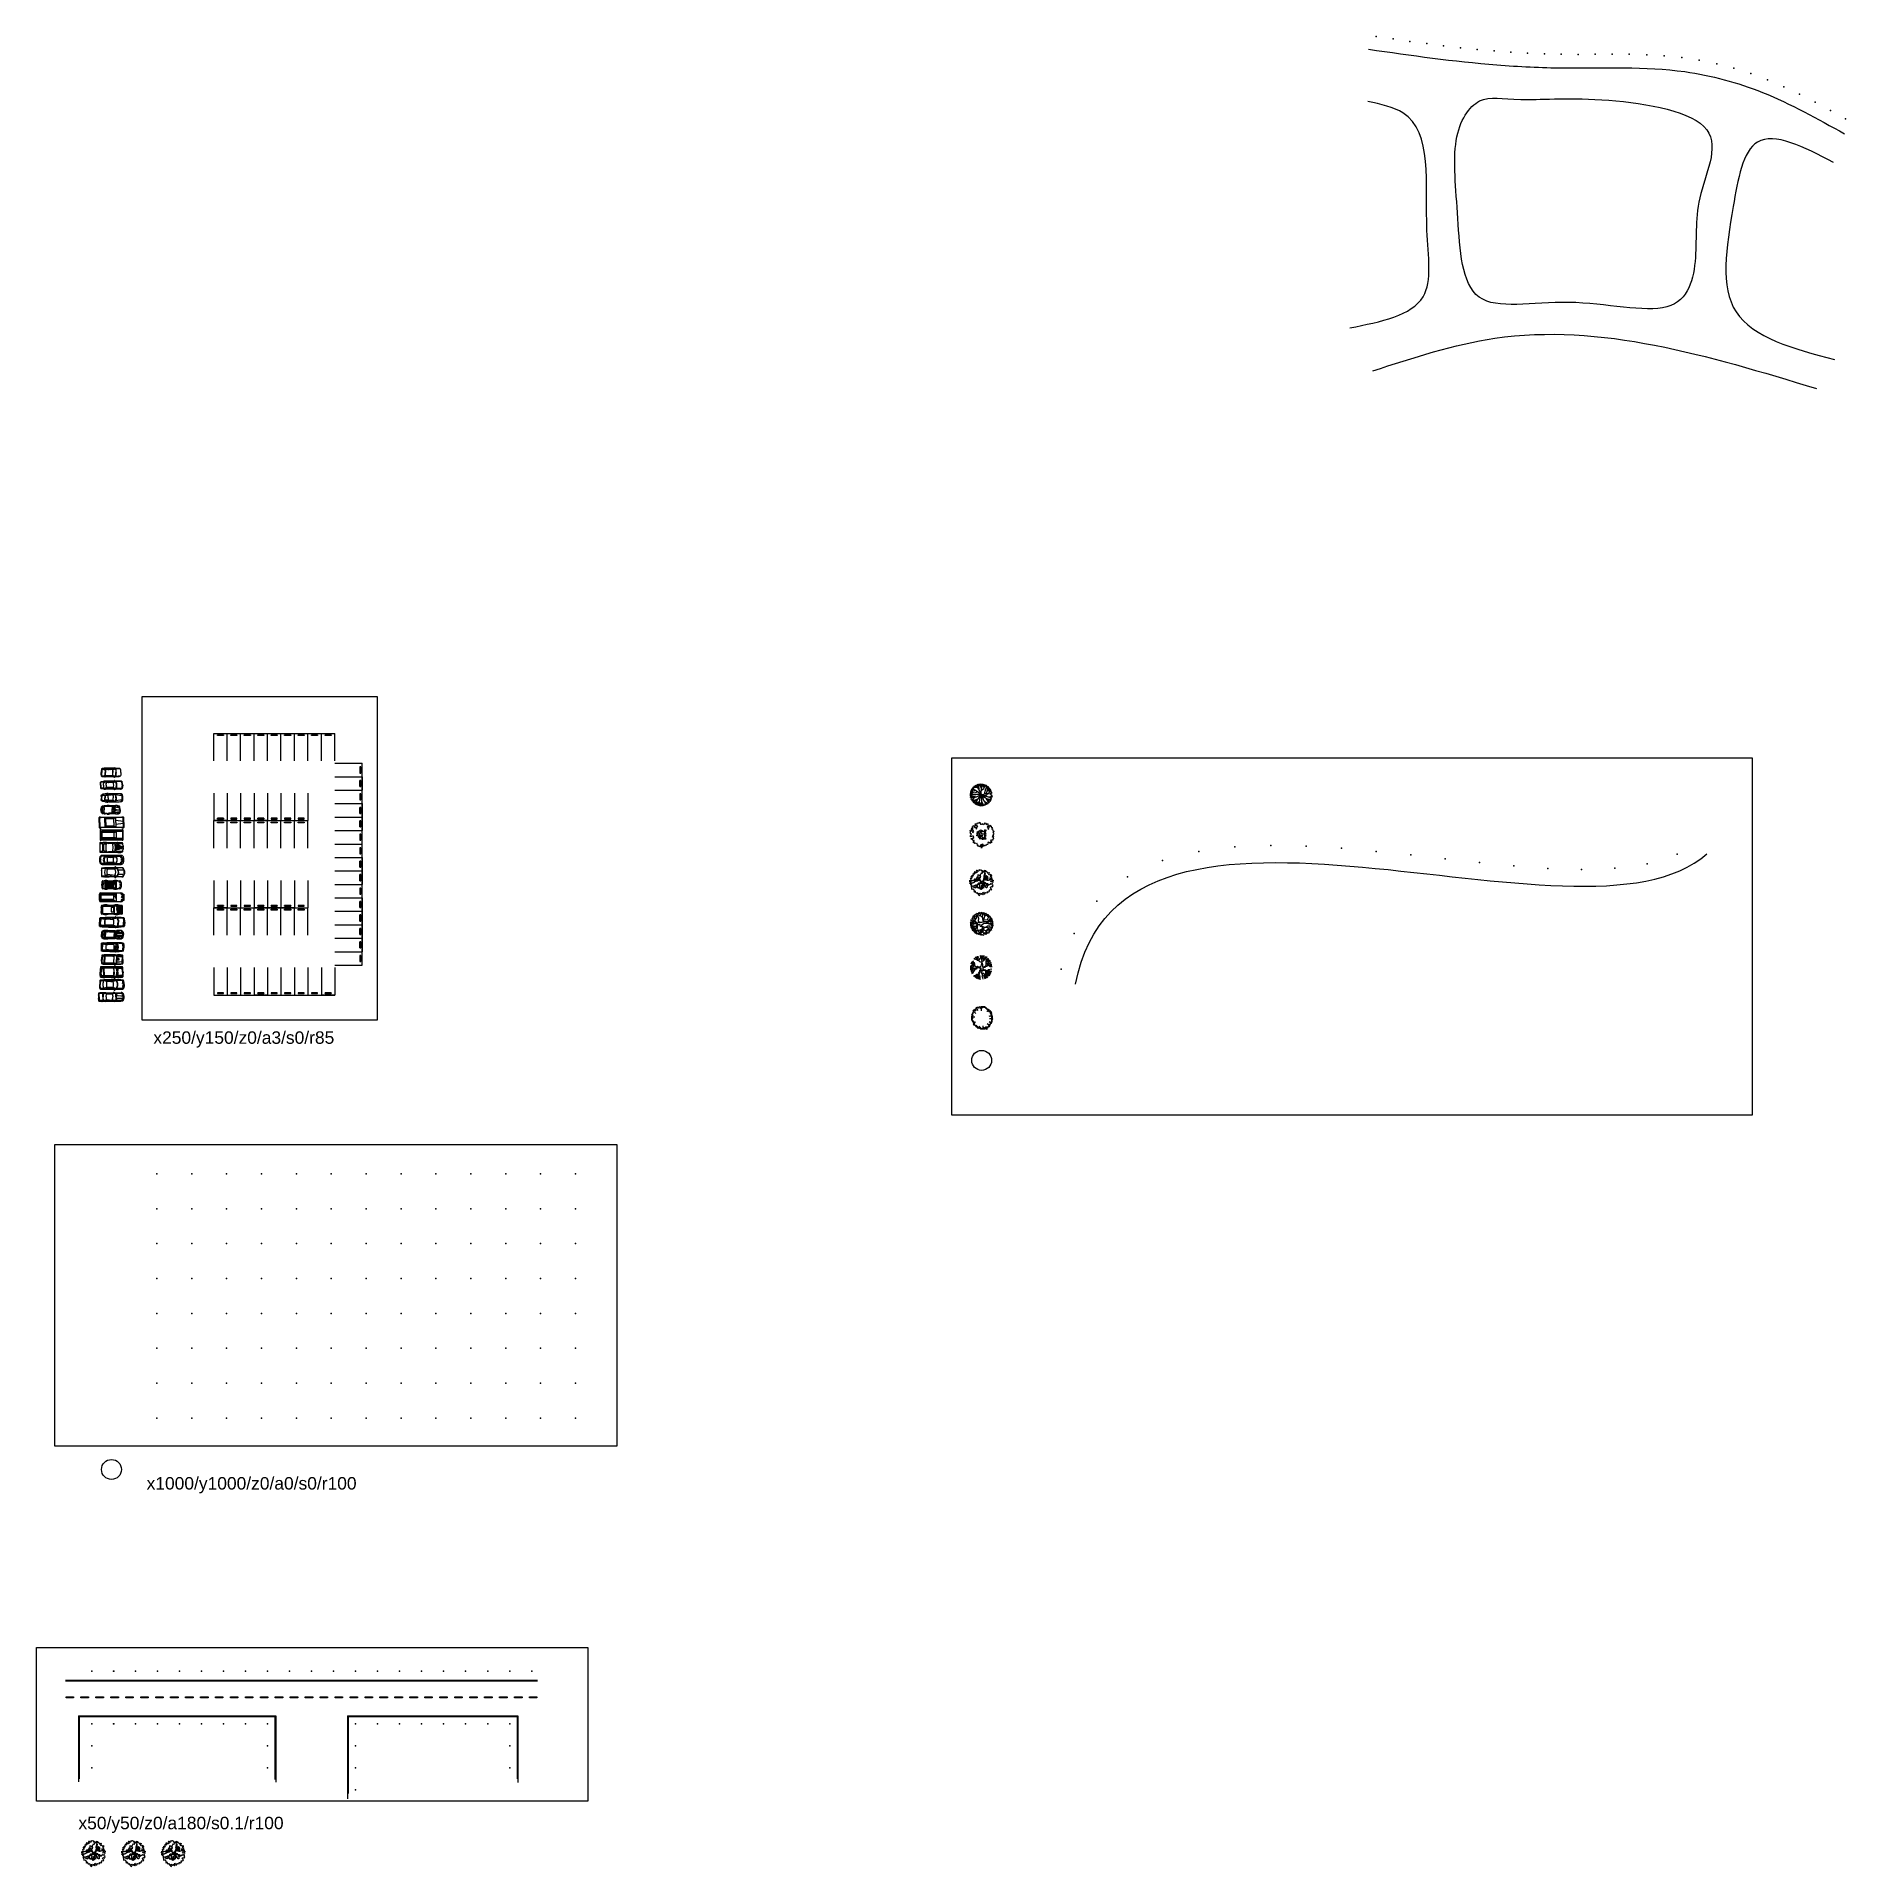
# Model space of a CAD drawing. Header units: millimetres. Extents: x -21385 to 341565, y -192336 to 174804.
import ezdxf

# ---------------------------------------------------------------- set-up
doc = ezdxf.new("R2010")
doc.units = ezdxf.units.MM
doc.styles.get("Standard").update_dxf_attribs({"font": 'arial.ttf'})

msp = doc.modelspace()

# ---------------------------------------------------------------- texts
at = {"char_height": 2500, "attachment_point": 1}
for s, insert in [('x250/y150/z0/a3/s0/r85', (2047, -24786)), ('x1000/y1000/z0/a0/s0/r100', (691, -114221)), ('x50/y50/z0/a180/s0.1/r100', (-12984, -182380))]:
    msp.add_mtext_dynamic_manual_height_columns(s, width=2500, gutter_width=12.5, heights=[0], dxfattribs=dict(at, insert=insert))

# ---------------------------------------------------------------- blocks, each defined once
blk = doc.blocks.new('ParkSlot')
for p, q in [((-1350, 0), (-1350, 5500)), ((-1350, 5500), (1350, 5500)), ((1350, 0), (1350, 5500)), ((1350, 0), (1350, 5500))]:
    blk.add_line(p, q)
blk.add_lwpolyline([(-609.6, 5195.2), (609.6, 5195.2), (609.6, 5042.8), (-609.6, 5042.8)], close=True)
blk = doc.blocks.new('car01')
at = {"color": 0, "linetype": 'ByBlock', "lineweight": -2}
for p, q in [((-848, 3772, 20), (-880, 3279, 20)), ((-832, 3985, 20), (-848, 3772, 20)), ((-812, 4156, 20), (-832, 3985, 20)), ((-774, 4248, 20), (-812, 4156, 20)), ((-757, 3812, 20), (-799, 3258, 20)), ((-681, 4312, 20), (-774, 4248, 20)), ((-693, 4308, 20), (-757, 3812, 20)), ((-523, 4354, 20), (-681, 4312, 20)), ((-286, 4387, 20), (-523, 4354, 20)), ((-17, 4399, 20), (-286, 4387, 20)), ((-17, 4399, 20), (252, 4387, 20)), ((252, 4387, 20), (490, 4354, 20)), ((490, 4354, 20), (648, 4312, 20)), ((648, 4312, 20), (741, 4248, 20)), ((660, 4308, 20), (724, 3812, 20)), ((724, 3812, 20), (766, 3258, 20)), ((741, 4248, 20), (779, 4156, 20)), ((779, 4156, 20), (799, 3985, 20)), ((799, 3985, 20), (815, 3772, 20)), ((815, 3772, 20), (847, 3279, 20)), ((-993, 3093, 20), (-1013, 3034, 20)), ((-1013, 3034, 20), (-844, 3062, 20)), ((-826, 3161, 20), (-993, 3093, 20)), ((-897, 1365, 20), (-900, 1180, 20)), ((-900, 1180, 20), (-892, 1000, 20)), ((-881, 1476, 20), (-897, 1365, 20)), ((-887, 2908, 20), (-892, 2345, 20)), ((-892, 2345, 20), (-892, 1930, 20)), ((-892, 1930, 20), (-881, 1476, 20)), ((-892, 1000, 20), (-869, 879, 20)), ((-884, 3055, 20), (-887, 2908, 20)), ((-880, 3287, 20), (-883, 3138, 20)), ((-882, 1508, 20), (-864, 1315, 20)), ((-876, 3255, 20), (-818, 3220, 20)), ((-872, 3142, 20), (-876, 3255, 20)), ((-869, 879, 20), (-843, 634, 20)), ((-864, 1315, 20), (-838, 874, 20)), ((-844, 3062, 20), (-786, 3021, 20)), ((-843, 634, 20), (-744, 513, 20)), ((-833, 2755, 20), (-840, 2335, 20)), ((-840, 2335, 20), (-837, 1926, 20)), ((-838, 874, 20), (-816, 684, 20)), ((-837, 1926, 20), (-834, 1531, 20)), ((-834, 1531, 20), (-822, 1190, 20)), ((-827, 3051, 20), (-833, 2755, 20)), ((-816, 3210, 20), (-826, 3161, 20)), ((-822, 1190, 20), (-794, 750, 20)), ((-818, 3220, 20), (-656, 2697, 20)), ((-816, 684, 20), (-722, 612, 20)), ((-661, 1214, 20), (-810, 686, 20)), ((-799, 3258, 20), (-726, 3007, 20)), ((-794, 3250, 20), (-665, 3298, 20)), ((-793, 667, 20), (-717, 952, 20)), ((-790, 2554, 20), (-792, 2288, 20)), ((-792, 2288, 20), (-728, 2231, 20)), ((-774, 2935, 20), (-790, 2554, 20)), ((-784, 2088, 20), (-787, 1823, 20)), ((-787, 1823, 20), (-780, 1476, 20)), ((-673, 2043, 20), (-784, 2088, 20)), ((-780, 1476, 20), (-678, 1541, 20)), ((-677, 1418, 20), (-777, 1354, 20)), ((-777, 1354, 20), (-774, 1017, 20)), ((-685, 2660, 20), (-774, 2935, 20)), ((-774, 1017, 20), (-685, 1301, 20)), ((-744, 513, 20), (-666, 487, 20)), ((-728, 2231, 20), (-675, 2188, 20)), ((-726, 3007, 20), (-644, 2754, 20)), ((-722, 612, 20), (-511, 576, 20)), ((-718, 611, 20), (-677, 831, 20)), ((-717, 952, 20), (-627, 1226, 20)), ((-674, 2581, 20), (-685, 2660, 20)), ((-685, 1301, 20), (-677, 1418, 20)), ((-678, 1541, 20), (-673, 1775, 20)), ((-677, 831, 20), (-578, 1119, 20)), ((-675, 2188, 20), (-672, 2377, 20)), ((-672, 2377, 20), (-674, 2581, 20)), ((-673, 1775, 20), (-673, 2043, 20)), ((-666, 487, 20), (-331, 460, 20)), ((-665, 3298, 20), (-377, 3367, 20)), ((-636, 1356, 20), (-661, 1214, 20)), ((-656, 2697, 20), (-638, 2640, 20)), ((-644, 2754, 20), (-616, 2723, 20)), ((-638, 2640, 20), (-637, 2578, 20)), ((-637, 2578, 20), (-630, 2030, 20)), ((-635, 1524, 20), (-636, 1356, 20)), ((-630, 2030, 20), (-635, 1524, 20)), ((-627, 1226, 20), (-584, 1279, 20)), ((-616, 2723, 20), (-583, 2718, 20)), ((-584, 1279, 20), (-521, 1302, 20)), ((-583, 2718, 20), (-336, 2740, 20)), ((-578, 1119, 20), (-540, 1190, 20)), ((-540, 1190, 20), (-471, 1205, 20)), ((-521, 1302, 20), (-17, 1297, 20)), ((-511, 576, 20), (-502, 582, 20)), ((-502, 582, 20), (-259, 565, 20)), ((-471, 1205, 20), (-253, 1202, 20)), ((-377, 3367, 20), (-141, 3394, 20)), ((-336, 2740, 20), (-17, 2751, 20)), ((-331, 460, 20), (-17, 455, 20)), ((-259, 565, 20), (-17, 560, 20)), ((-253, 1202, 20), (-17, 1205, 20)), ((-141, 3394, 20), (-17, 3398, 20)), ((108, 3394, 20), (-17, 3398, 20)), ((303, 2740, 20), (-17, 2751, 20)), ((488, 1302, 20), (-17, 1297, 20)), ((220, 1202, 20), (-17, 1205, 20)), ((226, 565, 20), (-17, 560, 20)), ((298, 460, 20), (-17, 455, 20)), ((344, 3367, 20), (108, 3394, 20)), ((438, 1205, 20), (220, 1202, 20)), ((469, 582, 20), (226, 565, 20)), ((633, 487, 20), (298, 460, 20)), ((550, 2718, 20), (303, 2740, 20)), ((632, 3298, 20), (344, 3367, 20)), ((507, 1190, 20), (438, 1205, 20)), ((478, 576, 20), (469, 582, 20)), ((689, 612, 20), (478, 576, 20)), ((551, 1279, 20), (488, 1302, 20)), ((545, 1119, 20), (507, 1190, 20)), ((644, 831, 20), (545, 1119, 20)), ((583, 2723, 20), (550, 2718, 20)), ((594, 1226, 20), (551, 1279, 20)), ((611, 2754, 20), (583, 2723, 20)), ((684, 952, 20), (594, 1226, 20)), ((604, 2578, 20), (597, 2030, 20)), ((597, 2030, 20), (602, 1524, 20)), ((602, 1524, 20), (603, 1356, 20)), ((603, 1356, 20), (628, 1214, 20)), ((605, 2640, 20), (604, 2578, 20)), ((623, 2697, 20), (605, 2640, 20)), ((693, 3007, 20), (611, 2754, 20)), ((785, 3220, 20), (623, 2697, 20)), ((628, 1214, 20), (777, 686, 20)), ((760, 3250, 20), (632, 3298, 20)), ((711, 513, 20), (633, 487, 20)), ((639, 2377, 20), (641, 2581, 20)), ((642, 2188, 20), (639, 2377, 20)), ((639, 2043, 20), (751, 2088, 20)), ((640, 1775, 20), (639, 2043, 20)), ((645, 1541, 20), (640, 1775, 20)), ((641, 2581, 20), (652, 2660, 20)), ((695, 2231, 20), (642, 2188, 20)), ((652, 1301, 20), (644, 1418, 20)), ((644, 1418, 20), (744, 1354, 20)), ((686, 606, 20), (644, 831, 20)), ((747, 1476, 20), (645, 1541, 20)), ((652, 2660, 20), (741, 2935, 20)), ((741, 1017, 20), (652, 1301, 20)), ((760, 667, 20), (684, 952, 20)), ((783, 684, 20), (689, 612, 20)), ((766, 3258, 20), (693, 3007, 20)), ((759, 2288, 20), (695, 2231, 20)), ((810, 634, 20), (711, 513, 20)), ((741, 2935, 20), (757, 2554, 20)), ((744, 1354, 20), (741, 1017, 20)), ((753, 1823, 20), (747, 1476, 20)), ((751, 2088, 20), (753, 1823, 20)), ((810, 3062, 20), (753, 3021, 20)), ((757, 2554, 20), (759, 2288, 20)), ((789, 1190, 20), (760, 750, 20)), ((783, 3210, 20), (793, 3161, 20)), ((805, 874, 20), (783, 684, 20)), ((842, 3255, 20), (785, 3220, 20)), ((801, 1531, 20), (789, 1190, 20)), ((793, 3161, 20), (960, 3093, 20)), ((794, 3050, 20), (800, 2755, 20)), ((800, 2755, 20), (806, 2335, 20)), ((804, 1926, 20), (801, 1531, 20)), ((806, 2335, 20), (804, 1926, 20)), ((831, 1315, 20), (805, 874, 20)), ((980, 3034, 20), (810, 3062, 20)), ((836, 879, 20), (810, 634, 20)), ((849, 1508, 20), (831, 1315, 20)), ((859, 1000, 20), (836, 879, 20)), ((839, 3143, 20), (842, 3255, 20)), ((847, 3287, 20), (850, 3138, 20)), ((859, 1930, 20), (848, 1476, 20)), ((848, 1476, 20), (864, 1365, 20)), ((851, 3056, 20), (854, 2908, 20)), ((854, 2908, 20), (859, 2345, 20)), ((859, 2345, 20), (859, 1930, 20)), ((867, 1180, 20), (859, 1000, 20)), ((864, 1365, 20), (867, 1180, 20)), ((960, 3093, 20), (980, 3034, 20))]:
    blk.add_line(p, q, dxfattribs=at)
at = {"color": 0, "linetype": 'ByBlock', "lineweight": -2, "elevation": 20}
for points in [[(757, 3303), (726, 3346), (660, 3373), (486, 3422), (307, 3450), (133, 3469), (-17, 3472), (-166, 3469), (-340, 3450), (-519, 3422), (-693, 3373), (-726, 3354), (-790, 3303)], [(737, 3257), (683, 3077), (620, 2877), (581, 2766), (556, 2752), (515, 2752), (231, 2773), (-17, 2784), (-264, 2773), (-548, 2752), (-589, 2752), (-614, 2766), (-653, 2877), (-716, 3077), (-770, 3257)]]:
    blk.add_lwpolyline(points, dxfattribs=at)
blk = doc.blocks.new('car02')
at = {"color": 0, "linetype": 'ByBlock', "lineweight": -2}
for p, q in [((-823, 4389, 20), (-783, 4579, 20)), ((-803, 4339, 20), (-823, 4389, 20)), ((-819, 3779, 20), (-823, 3499, 20)), ((-810, 4141, 20), (-819, 3779, 20)), ((-767, 4499, 20), (-810, 4141, 20)), ((-787, 3318, 20), (-781, 3762, 20)), ((-781, 3762, 20), (-777, 4033, 20)), ((-777, 4033, 20), (-760, 4356, 20)), ((-754, 4473, 20), (-769, 4480, 20)), ((-760, 4356, 20), (-754, 4473, 20)), ((-703, 4539, 20), (-723, 3449, 20)), ((-363, 4609, 20), (-703, 4539, 20)), ((0, 4758, 20), (-683, 4639, 20)), ((-363, 4679, 20), (-653, 4599, 20)), ((-383, 4579, 20), (-377, 4607, 20)), ((-377, 4606, 20), (-363, 4679, 20)), ((0, 4738, 20), (-363, 4679, 20)), ((0, 4629, 20), (-363, 4609, 20)), ((-327, 4612, 20), (-315, 4672, 20)), ((-315, 4672, 20), (-9, 4717, 20)), ((-18, 4758, 20), (664, 4639, 20)), ((-18, 4738, 20), (344, 4679, 20)), ((-18, 4629, 20), (344, 4609, 20)), ((-9, 4717, 20), (-9, 4629, 20)), ((297, 4672, 20), (-9, 4717, 20)), ((-9, 4717, 20), (-9, 4629, 20)), ((308, 4612, 20), (297, 4672, 20)), ((358, 4606, 20), (344, 4679, 20)), ((344, 4679, 20), (634, 4599, 20)), ((344, 4609, 20), (684, 4539, 20)), ((364, 4579, 20), (358, 4607, 20)), ((684, 4539, 20), (704, 3449, 20)), ((736, 4473, 20), (751, 4480, 20)), ((742, 4356, 20), (736, 4473, 20)), ((759, 4033, 20), (742, 4356, 20)), ((749, 4499, 20), (792, 4141, 20)), ((762, 3762, 20), (759, 4033, 20)), ((768, 3318, 20), (762, 3762, 20)), ((804, 4389, 20), (764, 4579, 20)), ((784, 4339, 20), (804, 4389, 20)), ((792, 4141, 20), (801, 3779, 20)), ((801, 3779, 20), (805, 3499, 20)), ((-961, 3166, 20), (-966, 3153, 20)), ((-966, 3153, 20), (-960, 3132, 20)), ((-953, 3170, 20), (-961, 3166, 20)), ((-961, 3131, 20), (-841, 3163, 20)), ((-923, 3179, 20), (-953, 3170, 20)), ((-846, 3202, 20), (-923, 3179, 20)), ((-820, 3211, 20), (-846, 3202, 20)), ((-841, 3163, 20), (-798, 3172, 20)), ((-819, 3163, 20), (-826, 1288, 20)), ((-811, 1133, 20), (-826, 1288, 20)), ((-824, 1666, 20), (-769, 1671, 20)), ((-823, 3499, 20), (-819, 3211, 20)), ((-823, 1512, 20), (-810, 1483, 20)), ((-794, 3198, 20), (-820, 3211, 20)), ((-819, 3168, 20), (-819, 3163, 20)), ((-807, 1038, 20), (-811, 1133, 20)), ((-810, 1483, 20), (-810, 1202, 20)), ((-810, 1202, 20), (-782, 999, 20)), ((-787, 917, 20), (-807, 1038, 20)), ((-798, 3172, 20), (-794, 3190, 20)), ((-794, 3190, 20), (-794, 3198, 20)), ((-787, 3318, 20), (-756, 1348, 20)), ((-693, 554, 20), (-787, 917, 20)), ((-782, 999, 20), (-689, 536, 20)), ((-723, 3449, 20), (-773, 3349, 20)), ((-756, 1348, 20), (-734, 1050, 20)), ((-703, 1469, 20), (-747, 1343, 20)), ((-733, 2429, 20), (-743, 3099, 20)), ((-734, 1050, 20), (-719, 903, 20)), ((-573, 2349, 20), (-733, 2429, 20)), ((-723, 1799, 20), (-733, 2269, 20)), ((-733, 2269, 20), (-563, 2259, 20)), ((-523, 2869, 20), (-723, 3449, 20)), ((-565, 1788, 20), (-723, 1799, 20)), ((-719, 903, 20), (-687, 717, 20)), ((-703, 1469, 20), (-713, 1739, 20)), ((-713, 1739, 20), (-579, 1739, 20)), ((-706, 515, 20), (-705, 617, 20)), ((-670, 355, 20), (-706, 515, 20)), ((-573, 1749, 20), (-703, 1469, 20)), ((-693, 3099, 20), (-583, 2829, 20)), ((-689, 536, 20), (-626, 372, 20)), ((-687, 717, 20), (-622, 372, 20)), ((-657, 338, 20), (-670, 355, 20)), ((-640, 329, 20), (-657, 338, 20)), ((-619, 316, 20), (-640, 329, 20)), ((-626, 372, 20), (-614, 363, 20)), ((-625, 978, 20), (-493, 1469, 20)), ((-625, 979, 20), (-563, 359, 20)), ((-606, 315, 20), (-619, 316, 20)), ((-614, 363, 20), (-601, 359, 20)), ((-443, 309, 20), (-606, 315, 20)), ((-601, 359, 20), (-579, 354, 20)), ((-579, 354, 20), (-562, 354, 20)), ((-573, 2739, 20), (-563, 1869, 20)), ((0, 341, 20), (-563, 359, 20)), ((-503, 2649, 20), (-453, 1459, 20)), ((0, 291, 20), (-443, 309, 20)), ((0, 879, 20), (-303, 879, 20)), ((0, 1421, 20), (-293, 1439, 20)), ((-19, 1421, 20), (274, 1439, 20)), ((-18, 879, 20), (284, 879, 20)), ((-18, 341, 20), (544, 359, 20)), ((-18, 291, 20), (424, 309, 20)), ((424, 309, 20), (587, 315, 20)), ((484, 2649, 20), (434, 1459, 20)), ((606, 978, 20), (474, 1469, 20)), ((504, 2869, 20), (704, 3449, 20)), ((554, 2739, 20), (544, 1869, 20)), ((714, 2269, 20), (544, 2259, 20)), ((606, 979, 20), (544, 359, 20)), ((561, 354, 20), (544, 354, 20)), ((546, 1788, 20), (704, 1799, 20)), ((554, 2349, 20), (714, 2429, 20)), ((554, 1749, 20), (684, 1469, 20)), ((694, 1739, 20), (560, 1739, 20)), ((582, 359, 20), (561, 354, 20)), ((674, 3099, 20), (564, 2829, 20)), ((595, 363, 20), (582, 359, 20)), ((587, 315, 20), (600, 316, 20)), ((608, 372, 20), (595, 363, 20)), ((600, 316, 20), (621, 329, 20)), ((668, 717, 20), (604, 372, 20)), ((670, 536, 20), (608, 372, 20)), ((621, 329, 20), (639, 338, 20)), ((639, 338, 20), (651, 355, 20)), ((651, 355, 20), (688, 515, 20)), ((700, 903, 20), (668, 717, 20)), ((764, 999, 20), (670, 536, 20)), ((675, 554, 20), (769, 917, 20)), ((684, 1469, 20), (694, 1739, 20)), ((684, 1469, 20), (729, 1343, 20)), ((688, 515, 20), (687, 617, 20)), ((716, 1050, 20), (700, 903, 20)), ((704, 3449, 20), (754, 3349, 20)), ((704, 1799, 20), (714, 2269, 20)), ((714, 2429, 20), (724, 3099, 20)), ((738, 1348, 20), (716, 1050, 20)), ((768, 3318, 20), (738, 1348, 20)), ((806, 1666, 20), (751, 1671, 20)), ((791, 1202, 20), (764, 999, 20)), ((769, 917, 20), (789, 1038, 20)), ((779, 3197, 20), (805, 3209, 20)), ((779, 3188, 20), (779, 3197, 20)), ((783, 3171, 20), (779, 3188, 20)), ((826, 3162, 20), (783, 3171, 20)), ((789, 1038, 20), (792, 1133, 20)), ((804, 1512, 20), (791, 1483, 20)), ((791, 1483, 20), (791, 1202, 20)), ((792, 1133, 20), (807, 1288, 20)), ((805, 3499, 20), (805, 3209, 20)), ((805, 3209, 20), (831, 3200, 20)), ((805, 3166, 20), (807, 1288, 20)), ((946, 3130, 20), (826, 3162, 20)), ((831, 3200, 20), (908, 3178, 20)), ((908, 3178, 20), (938, 3169, 20)), ((938, 3169, 20), (947, 3164, 20)), ((951, 3151, 20), (945, 3130, 20)), ((947, 3164, 20), (951, 3151, 20))]:
    blk.add_line(p, q, dxfattribs=at)
for centre, radius, start, end in [((-839, 4787, 20), 215, 285.21925, 316.70915), ((-632, 4460, 20), 141, 98.61976, 164.04057), ((613, 4460, 20), 141, 15.95943, 81.38024), ((821, 4787, 20), 215, 223.29085, 254.78075), ((-718, 3094, 20), 25.5, 11.30925, 168.69076), ((64, 1689, 20), 1911, 91.91859, 113.65788), ((37, 1283, 20), 2216, 90.95535, 108.94833), ((-321, 1382, 20), 503, 233.18198, 272.11001), ((-684, 2775, 20), 114, 16.0364, 28.29624), ((-1328, 2764, 20), 756, 358.10395, 3.21342), ((-890, 1836, 20), 329, 344.69093, 5.7816), ((-59, 1340, 20), 1601, 87.89897, 106.88859), ((9758, 3693, 20), 10313, 184.58089, 185.80817), ((-333, 1853, 20), 416, 247.40519, 275.53338), ((-82, 1689, 20), 1911, 66.34213, 88.08142), ((-55, 1283, 20), 2216, 71.05166, 89.04465), ((40, 1340, 20), 1601, 73.11142, 92.10104), ((314, 1853, 20), 416, 264.46662, 292.59481), ((303, 1382, 20), 503, 267.88999, 306.81803), ((-9776, 3693, 20), 10313, 354.19181, 355.41911), ((872, 1836, 20), 329, 174.2184, 195.30907), ((1309, 2764, 20), 756, 176.78658, 181.89605), ((665, 2775, 20), 114, 151.70375, 163.96358), ((699, 3094, 20), 25.5, 11.30925, 168.69076)]:
    blk.add_arc(centre, radius, start, end, dxfattribs=at)
blk = doc.blocks.new('car04')
at = {"color": 0, "linetype": 'ByBlock', "lineweight": -2}
for p, q in [((-874, 4055), (-896, 3898)), ((-896, 3898), (-895, 3521)), ((-755, 4339), (-874, 4055)), ((-799, 4211), (-768, 4218)), ((-615, 4304), (-760, 4292)), ((-654, 4391), (-755, 4339)), ((-645, 4344), (-733, 4292)), ((-694, 4085), (-728, 4072)), ((-728, 4072), (-691, 3895)), ((-676, 3894), (-627, 4078)), ((-627, 4078), (-666, 4086)), ((-544, 4420), (-654, 4391)), ((-438, 4391), (-645, 4344)), ((-602, 4247), (-615, 4304)), ((-223, 4479), (-544, 4420)), ((-528, 4255), (-478, 4258)), ((-267, 4426), (-438, 4391)), ((-108, 4435), (-267, 4426)), ((-51, 4485), (-223, 4479)), ((-79, 3719), (-82, 3637)), ((-51, 4485), (-31, 4485)), ((-2, 3723), (1, 3633)), ((26, 4435), (185, 4427)), ((185, 4427), (356, 4392)), ((356, 4392), (563, 4346)), ((446, 4255), (396, 4259)), ((520, 4249), (533, 4305)), ((533, 4305), (678, 4294)), ((546, 4079), (584, 4088)), ((595, 3896), (546, 4079)), ((563, 4346), (651, 4294)), ((647, 4073), (610, 3896)), ((612, 4086), (647, 4073)), ((717, 4212), (687, 4219)), ((-853, 3204), (-898, 2281)), ((-895, 3521), (-846, 3209)), ((-892, 1880), (-840, 1403)), ((-846, 3209), (-758, 3000)), ((-827, 1272), (-814, 1028)), ((-821, 2883), (-740, 2913)), ((-797, 2905), (-821, 2883)), ((-812, 2132), (-819, 2066)), ((-819, 2064), (-709, 1373)), ((-782, 1834), (-811, 1634)), ((-728, 2918), (-803, 2212)), ((-792, 2142), (-800, 2142)), ((-798, 2203), (-741, 2175)), ((-792, 2142), (-739, 2134)), ((-718, 2925), (-781, 2921)), ((-717, 2932), (-780, 2928)), ((-754, 892), (-741, 860)), ((-743, 851), (-747, 923)), ((-738, 1827), (-717, 1384)), ((-730, 2125), (-737, 2021)), ((-731, 2989), (-689, 2805)), ((-722, 3000), (-730, 2931)), ((-581, 839), (-730, 839)), ((-730, 835), (-717, 805)), ((-689, 2805), (-727, 2184)), ((-722, 3000), (-671, 3308)), ((-717, 1384), (-681, 1250)), ((-668, 3018), (-658, 2880)), ((-515, 3183), (-661, 3038)), ((-631, 2857), (-217, 2882)), ((-591, 1056), (-527, 965)), ((-557, 919), (-569, 850)), ((-569, 860), (-429, 804)), ((-547, 1238), (-530, 1095)), ((-520, 1267), (-264, 1253)), ((-499, 3174), (417, 3174)), ((-481, 921), (-471, 872)), ((-471, 872), (-414, 778)), ((-452, 1008), (-186, 946)), ((-433, 903), (-172, 849)), ((-184, 3249), (-422, 3226)), ((-414, 778), (-97, 726)), ((-413, 3156), (-413, 3174)), ((-321, 3156), (-321, 3174)), ((-307, 3163), (-307, 3131)), ((-275, 3163), (-275, 3131)), ((-264, 1253), (-50, 1254)), ((-260, 3156), (-260, 3174)), ((-204, 742), (-176, 677)), ((-176, 677), (-114, 652)), ((-168, 3156), (-168, 3174)), ((-114, 652), (-48, 649)), ((-54, 3514), (-83, 3443)), ((-16, 3417), (-54, 3514)), ((-15, 3514), (-53, 3416)), ((40, 2954), (-53, 2954)), ((18, 652), (-48, 649)), ((167, 1254), (-47, 1254)), ((28, 2959), (-37, 2959)), ((14, 3445), (-15, 3514)), ((-15, 2908), (-10, 2951)), ((-6, 2951), (-10, 2951)), ((-10, 2951), (-10, 2951)), ((0, 2908), (-6, 2951)), ((317, 778), (1, 726)), ((80, 677), (18, 652)), ((337, 904), (76, 850)), ((108, 743), (80, 677)), ((355, 1008), (90, 946)), ((103, 3240), (341, 3217)), ((104, 3250), (342, 3227)), ((121, 3172), (121, 3171)), ((337, 3162), (131, 3162)), ((552, 2858), (137, 2882)), ((423, 1268), (167, 1254)), ((248, 3152), (219, 3152)), ((248, 3142), (219, 3142)), ((375, 873), (317, 778)), ((472, 861), (333, 805)), ((347, 3172), (347, 3173)), ((384, 922), (375, 873)), ((494, 1057), (431, 966)), ((450, 1239), (433, 1096)), ((461, 920), (473, 851)), ((485, 841), (634, 841)), ((589, 3019), (578, 2882)), ((619, 1385), (584, 1251)), ((642, 3002), (590, 3309)), ((636, 2925), (609, 2806)), ((609, 2806), (649, 2183)), ((725, 1965), (611, 1374)), ((661, 1828), (619, 1385)), ((634, 836), (621, 806)), ((623, 2932), (686, 2928)), ((624, 2925), (687, 2921)), ((638, 3009), (647, 2930)), ((644, 2959), (638, 2931)), ((658, 894), (644, 862)), ((727, 2883), (646, 2913)), ((646, 852), (651, 924)), ((648, 2924), (726, 2203)), ((653, 2123), (659, 2022)), ((714, 2141), (661, 2133)), ((719, 2202), (663, 2174)), ((691, 1787), (713, 1635)), ((703, 2905), (727, 2883)), ((730, 1273), (717, 1029)), ((726, 2202), (725, 1965)), ((814, 1882), (743, 1405)), ((773, 3205), (820, 2283))]:
    blk.add_line(p, q, dxfattribs=at)
for points in [[(-47, 4401), (-319, 4373), (-430, 4319), (-504, 4204), (-561, 4027), (-624, 3582), (-671, 3308), (-434, 3346), (-186, 3366), (-40, 3375)], [(-409, 4316), (-577, 3453), (-559, 3406), (-524, 3397), (-141, 3492), (-84, 3560), (-82, 3637)], [(-79, 3719), (-56, 4376)], [(-35, 4401), (237, 4373), (348, 4320), (422, 4205), (480, 4028), (543, 3583), (590, 3309), (354, 3347), (105, 3366), (-40, 3375)], [(-31, 4485), (141, 4479), (462, 4421), (572, 4392), (673, 4340), (792, 4056), (814, 3899), (814, 3523), (766, 3210), (652, 2968)], [(-2, 3723), (-26, 4376)], [(327, 4316), (496, 3454), (479, 3407), (443, 3398), (60, 3492), (4, 3560), (1, 3633)], [(428, 3177), (574, 3032)], [(435, 3184), (581, 3039)]]:
    blk.add_lwpolyline(points, dxfattribs=at)
for points in [[(-293, 3131), (-359, 3129, 0.0250505), (-408, 3123, 0.0655672), (-464, 3106), (-477, 3080), (-461, 3056, 0.0641072), (-408, 3040, 0.0250505), (-359, 3034), (-293, 3031), (-226, 3034, 0.0250505), (-177, 3040, 0.0641072), (-124, 3056), (-107, 3081), (-124, 3107, 0.0641072), (-177, 3123, 0.0250505), (-226, 3129)], [(-293, 3109), (-358, 3106, 0.0248438), (-405, 3101, 0.0559406), (-447, 3088), (-451, 3081), (-446, 3074, 0.0559406), (-405, 3062, 0.0248438), (-358, 3056), (-293, 3054), (-227, 3056, 0.0248438), (-180, 3062, 0.0559406), (-139, 3074), (-134, 3081), (-139, 3089, 0.0559406), (-180, 3101, 0.0248438), (-227, 3106)]]:
    blk.add_lwpolyline(points, format="xyb", close=True, dxfattribs=at)
blk.add_lwpolyline([(76, 760), (76, 820), (-171, 820), (-171, 760)], close=True, dxfattribs=at)
for radius in [58.8, 52.9]:
    blk.add_circle((-34, 3465), radius, dxfattribs=at)
for centre, radius, start, end in [((-421, 2734), 1524, 94.03187, 103.1964), ((-677, 4037), 50.8, 77.57457, 110.13425), ((-683, 3896), 7.62, 192.00051, 345.15297), ((-40, 3218), 1219, 86.89416, 93.21881), ((342, 2735), 1524, 76.91658, 86.08111), ((595, 4038), 50.8, 69.97873, 102.53841), ((602, 3898), 7.62, 194.96001, 348.11246), ((2146, 2131), 3048, 177.1678, 184.71773), ((-632, 2328), 206, 139.69884, 209.82661), ((999, 1371), 1829, 171.74537, 183.11317), ((-632, 2328), 188, 148.50147, 201.02398), ((-809, 2065), 10, 173.90432, 189.04455), ((-530, 1042), 284, 182.9306, 212.78303), ((-801, 2132), 10, 81.24859, 180.28693), ((-793, 2212), 10, 173.79135, 244.01193), ((-763, 2869), 50, 68.36087, 133.0247), ((-659, 569), 364, 73.75946, 104.01689), ((-730, 852), 12.7, 183.78255, 270.11297), ((-737, 2184), 10, 244.01193, 356.37629), ((1089, 1909), 1829, 176.48926, 182.56385), ((-741, 2124), 10, 356.37629, 81.24859), ((-577, 864), 152, 202.9116, 223.72935), ((-105, 1441), 847, 225.59352, 273.86789), ((-372, 1060), 436, 223.72935, 239.65529), ((-92, 1406), 610, 194.85791, 215.04293), ((-643, 3020), 25.4, 134.80833, 184.3979), ((-633, 2882), 25.4, 184.3979, 273.38736), ((-81, 1557), 1012, 239.65529, 272.04353), ((-581, 852), 12.7, 270.11297, 350.50526), ((-522, 1241), 25.4, 86.99794, 186.73696), ((-429, 1107), 102, 186.73696, 256.99033), ((-403, 1053), 152, 215.04293, 258.3436), ((-407, 3075), 152, 95.49161, 134.80833), ((-37, -161), 3048, 86.72562, 93.38736), ((-49, 1540), 610, 256.99033, 283.12265), ((-39, 1732), 1524, 84.62136, 95.49161), ((-39, 1732), 1514, 84.62136, 95.49161), ((-49, 1446), 610, 258.3436, 281.76937), ((-48, 1027), 305, 260.72464, 279.38834), ((-17, 1557), 1012, 268.06945, 300.45768), ((8, 1441), 847, 266.24509, 314.51945), ((131, 3172), 10, 180, 270), ((219, 3162), 20, 180, 270), ((219, 3162), 10, 180, 270), ((248, 3162), 10, 270, 0), ((248, 3162), 20, 270, 0), ((337, 3172), 10, 270, 0), ((306, 1053), 152, 281.76937, 325.07004), ((328, 3075), 142, 45.30465, 84.62136), ((328, 3075), 152, 45.30465, 84.62136), ((332, 1107), 102, 283.12265, 353.37601), ((425, 1242), 25.4, 353.37601, 93.11504), ((563, 571), 364, 76.09608, 106.35351), ((485, 853), 12.7, 189.60772, 270), ((-5, 1406), 610, 325.07004, 345.25506), ((276, 1061), 436, 300.45768, 316.38363), ((553, 2884), 25.4, 266.72562, 355.71507), ((563, 3021), 25.4, 355.71507, 45.30465), ((481, 865), 152, 316.38363, 337.20138), ((634, 853), 12.7, 270, 356.33043), ((659, 2183), 10, 183.62371, 295.98807), ((669, 2869), 50, 46.9753, 111.63913), ((663, 2123), 10, 98.75141, 183.62371), ((-1166, 1906), 1829, 357.54913, 3.62371), ((433, 1043), 284, 327.32995, 357.18237), ((553, 2328), 206, 330.17339, 40.30116), ((553, 2328), 188, 338.97602, 31.49853), ((-1096, 1369), 1829, 356.99981, 8.3676), ((716, 2132), 10, 359.71307, 98.75141), ((715, 2211), 10, 295.98807, 6.20865), ((716, 2202), 10, 359.71307, 6.20865), ((-2224, 2127), 3048, 355.39524, 2.94517)]:
    blk.add_arc(centre, radius, start, end, dxfattribs=at)
for centre in [(-367, 3158), (-214, 3158)]:
    blk.add_ellipse(centre, major_axis=(-45.6, 0), ratio=0.1714274, dxfattribs=at)
for points in [[(-407, 3162), (-404, 3161), (-398, 3160), (-370, 3157), (-338, 3159), (-327, 3162)], [(-254, 3162), (-251, 3161), (-245, 3160), (-217, 3157), (-185, 3159), (-174, 3162)]]:
    blk.add_open_spline(points, degree=3, knots=[0.4690928, 0.4690928, 0.4690928, 0.4690928, 1.0030971, 1.0030971, 2.674409, 2.674409, 2.674409, 2.674409], dxfattribs=at)
blk = doc.blocks.new('car06')
at = {"color": 0, "linetype": 'ByBlock', "lineweight": -2}
for p, q in [((-987, 4747), (-987, 318)), ((-715, 4747), (-715, 3455)), ((715, 4747), (715, 3455)), ((987, 4747), (987, 318))]:
    blk.add_line(p, q, dxfattribs=at)
for points in [[(1016, 4638), (1071, 4638), (1071, 4779), (-1071, 4779), (-1071, 4638), (-1016, 4638), (-1016, 4747), (1016, 4747)], [(1016, 4747), (1016, 318), (-1016, 318), (-1016, 4747)], [(1016, 417), (1016, 318), (-1016, 318), (-1016, 417), (-1071, 417), (-1071, 255), (1071, 255), (1071, 417)], [(546, 2964), (546, 629), (-546, 629), (-546, 2964)]]:
    blk.add_lwpolyline(points, close=True, dxfattribs=at)
for points in [[(-1016, 3328), (-823, 3328), (-580, 2958, -0.0865768), (-576, 2936), (-576, 2453, -0.2278747), (-600, 2404), (-816, 2297), (-1016, 2297)], [(1016, 3328), (823, 3328), (580, 2958, 0.0865768), (576, 2936), (576, 2453, 0.2278747), (600, 2404), (816, 2297), (1016, 2297)]]:
    blk.add_lwpolyline(points, format="xyb", dxfattribs=at)
for points in [[(-786, 3203), (-618, 2947, -0.1461393), (-614, 2933), (-614, 2457, -0.2976596), (-629, 2434), (-789, 2364, -0.5412362), (-798, 2370), (-798, 3199, -0.7449885)], [(-624, 2184), (-787, 2062, 0.2369287), (-798, 2042), (-798, 642, 0.6215756), (-787, 636), (-624, 762, 0.2333683), (-614, 782), (-614, 2179, 0.616908)], [(697, 3370), (531, 3037, -0.2842872), (508, 3023), (-508, 3023, -0.2842872), (-531, 3037), (-697, 3370, -0.557284), (-674, 3407), (674, 3407, -0.557284)], [(694, 414), (622, 542, 0.271143), (599, 555), (-599, 555, 0.271143), (-622, 542), (-694, 414, 0.5733871), (-672, 376), (672, 376, 0.5733871)], [(786, 3203), (618, 2947, 0.1461393), (614, 2933), (614, 2457, 0.2976596), (629, 2434), (789, 2364, 0.5412362), (798, 2370), (798, 3199, 0.7449885)], [(624, 2184), (787, 2062, -0.2369287), (798, 2042), (798, 642, -0.6215756), (787, 636), (624, 762, -0.2333683), (614, 782), (614, 2179, -0.616908)]]:
    blk.add_lwpolyline(points, format="xyb", close=True, dxfattribs=at)
blk = doc.blocks.new('car07')
at = {"color": 0, "linetype": 'ByBlock', "lineweight": -2}
for p, q in [((-988, 3748), (-988, 4363)), ((-950, 4395), (-936, 4395)), ((-950, 3717), (-950, 3717)), ((-295, 4111), (-436, 4013)), ((-436, 4013), (-436, 3637)), ((-241, 4115), (-283, 4115)), ((-241, 4175), (-241, 3618)), ((-10, 4928), (-156, 4848)), ((0, 4931), (0, 3618)), ((156, 4848), (10, 4928)), ((241, 4175), (241, 3618)), ((241, 4115), (283, 4115)), ((295, 4111), (436, 4013)), ((436, 4013), (436, 3637)), ((950, 4395), (936, 4395)), ((950, 3717), (950, 3717)), ((988, 3748), (988, 4363)), ((-988, 1459), (-988, 844)), ((-942, 1490), (-950, 1490)), ((-950, 812), (-934, 812)), ((-810, 2696), (-912, 3032)), ((-904, 1519), (-807, 1901)), ((-851, 194), (851, 194)), ((-832, 146), (832, 146)), ((-746, 2736), (-801, 3152)), ((-746, 937), (-746, 1415)), ((-746, 689), (-746, 194)), ((670, 752), (-670, 752)), ((-274, 3434), (274, 3434)), ((-267, 3241), (267, 3241)), ((-267, 194), (267, 194)), ((216, 2829), (-216, 2829)), ((801, 3152), (746, 2736)), ((746, 1415), (746, 937)), ((746, 194), (746, 689)), ((904, 1519), (807, 1901)), ((810, 2696), (912, 3032)), ((950, 812), (934, 812)), ((942, 1490), (950, 1490)), ((988, 1459), (988, 844))]:
    blk.add_line(p, q, dxfattribs=at)
for centre, major_axis, ratio, start_param, end_param in [((-950, 4363), (37.6, 0), 0.8423039, 1.5707963, 3.1415927), ((-950, 3748), (-37.6, 0), 0.8423039, 0, 1.5707963), ((268113, 3293), (269063, 0), 0.8423039, 3.1387956, 3.1549896), ((12468, 3885), (-13417, 0), 0.8423039, -0.0755983, -0.00281), ((699, -1826), (7958, 0), 0.8423039, 1.7498322, 1.7745167), ((15087, 3979), (-15833, 0), 0.8423039, -0.0593185, 0.0455466), ((699, -1652), (7755, 0), 0.8423039, 1.7213476, 1.7545792), ((-1331, 10125), (6374, 0), 0.8423039, -1.434372, -1.3853694), ((-432, 4600), (-696, 0), 0.8423039, 1.5649643, 1.8480393), ((-432, 4570), (-696, 0), 0.8423039, 1.5649643, 1.8480393), ((-283, 4099), (-18.8, 0), 0.8423039, 4.712389, 5.4034717), ((1185, 4175), (1427, 0), 0.8423039, 2.5512739, 3.1415927), ((0, 4915), (-18.8, 0), 0.8423039, 4.1314591, 5.2933188), ((-1185, 4175), (1427, 0), 0.8423039, 0, 0.5903188), ((1331, 10125), (-6374, 0), 0.8423039, 1.3853694, 1.434372), ((432, 4600), (696, 0), 0.8423039, 4.4351461, 4.718221), ((432, 4570), (696, 0), 0.8423039, 4.4351461, 4.718221), ((283, 4099), (18.8, 0), 0.8423039, 0.8797136, 1.5707963), ((-699, -1652), (-7755, 0), 0.8423039, 4.5286061, 4.5618377), ((-15087, 3979), (-15833, 0), 0.8423039, 3.0960461, 3.2009112), ((-699, -1826), (7958, 0), 0.8423039, 1.367076, 1.3917605), ((-12468, 3885), (13417, 0), 0.8423039, 0.00281, 0.0755983), ((-268113, 3293), (269063, 0), 0.8423039, -0.0133969, 0.002797), ((950, 4363), (-37.6, 0), 0.8423039, 3.1415927, 4.712389), ((950, 3748), (37.6, 0), 0.8423039, -1.5707963, 0), ((-950, 1459), (-37.6, 0), 0.8423039, -1.5707963, 0), ((-950, 844), (37.6, 0), 0.8423039, 3.1415927, 4.712389), ((-910, 343), (-56.4, 0), 0.8423039, -1.2498941, 0.0130174), ((268131, 3293), (269121, 0), 0.8423039, 3.1546101, 3.1549896), ((-832, 258), (-133, 0), 0.8423039, 0.0133969, 1.5707963), ((-851, 258), (75.2, 0), 0.8423039, 3.1549896, 4.712389), ((268113, 3293), (-269025, 0), 0.8423039, 0.001152, 0.0078276), ((93125, 2498), (-93935, 0), 0.8423039, -0.0025051, 0.0075439), ((-137, 1494), (-2077, 0), 0.8423039, -1.5078801, -1.2453061), ((-71, 1131), (-2021, 0), 0.8423039, -1.4991515, -1.2306228), ((0, 4497), (3734, 0), 0.8423039, 4.5113944, 4.9133836), ((0, 4019), (3734, 0), 0.8423039, 4.5113944, 4.9133836), ((-670, 689), (-75.2, 0), 0.8423039, 4.712389, 6.2831853), ((-137, 1517), (-2280, 0), 0.8423039, -1.5107514, -1.3078893), ((71, 1131), (-2021, 0), 0.8423039, 4.3722155, 4.6407441), ((339, 3641), (-9, -161), 0.6038336, -1.3955519, 1.5813147), ((137, 1494), (2077, 0), 0.8423039, 1.2453061, 1.5078801), ((137, 1517), (-2280, 0), 0.8423039, 4.449482, 4.6523441), ((670, 689), (75.2, 0), 0.8423039, 0, 1.5707963), ((-93125, 2498), (-93935, 0), 0.8423039, 3.1340487, 3.1440978), ((832, 258), (-133, 0), 0.8423039, 1.5707963, 3.1281957), ((851, 258), (-75.2, 0), 0.8423039, 1.5707963, 3.1281957), ((-268113, 3293), (-269025, 0), 0.8423039, 3.1337651, 3.1404407), ((910, 343), (56.4, 0), 0.8423039, -0.0130174, 1.2498941), ((950, 1459), (-37.6, 0), 0.8423039, 3.1415927, 4.712389), ((950, 844), (37.6, 0), 0.8423039, -1.5707963, 0), ((-268131, 3293), (269121, 0), 0.8423039, -0.0133969, -0.0130174)]:
    blk.add_ellipse(centre, major_axis=major_axis, ratio=ratio, start_param=start_param, end_param=end_param, dxfattribs=at)
at = {"color": 0, "linetype": 'ByBlock', "lineweight": -2, "extrusion": (0, 0, -1)}
blk.add_ellipse((-339, 3641), major_axis=(9, -161), ratio=0.6038336, start_param=-1.3955519, end_param=1.5813147, dxfattribs=at)
blk = doc.blocks.new('car08')
at = {"color": 0, "linetype": 'ByBlock', "lineweight": -2}
for p, q in [((-900, 642), (-900, 4442)), ((-900, 4442), (-900, 642)), ((-750, 4242), (-900, 4242)), ((-750, 1592), (-750, 4242)), ((-400, 4942), (400, 4942)), ((400, 4942), (-400, 4942)), ((-250, 4842), (250, 4842)), ((750, 1592), (750, 4242)), ((750, 4242), (900, 4242)), ((900, 4442), (900, 642)), ((900, 642), (900, 4442)), ((-750, 2442), (-503, 2442)), ((-500, 2292), (-750, 2292)), ((-750, 1192), (-750, 442)), ((400, 142), (-400, 142)), ((-400, 142), (400, 142)), ((350, 2892), (-350, 2892)), ((-325, 3592), (325, 3592)), ((300, 1692), (-300, 1692)), ((-250, 3542), (250, 3542)), ((250, 1092), (-250, 1092)), ((500, 2292), (750, 2292)), ((750, 2442), (503, 2442)), ((750, 1192), (750, 442))]:
    blk.add_line(p, q, dxfattribs=at)
for centre, radius in [((0, 4592), 150), ((0, 4592), 100), ((0, 4592), 50), ((-800, 2542), 50), ((-800, 1592), 50), ((0, 342), 50), ((800, 2542), 50), ((800, 1592), 50)]:
    blk.add_circle(centre, radius, dxfattribs=at)
for centre, radius, start, end in [((-400, 4442), 500, 90, 180), ((-400, 4442), 500, 90, 180), ((-775, 4782), 362, 249.8142, 25.79071), ((-854, 4837), 604, 279.89001, 0.49885), ((854, 4837), 604, 179.50115, 260.10999), ((400, 4442), 500, 0, 90), ((400, 4442), 500, 0, 90), ((775, 4782), 362, 154.20929, 290.1858), ((-400, 642), 500, 180, 270), ((-400, 642), 500, 180, 270), ((-325, 3159), 433, 90, 169.015), ((-250, 3042), 500, 90, 180), ((-250, 1592), 500, 180, 270), ((0, 1821), 979, 219.96621, 320.03379), ((0, 1748), 1506, 240.13717, 299.86283), ((-2737, 2317), 2238, 335.32571, 24.67429), ((-200, 1242), 461, 102.52881, 172.55878), ((-200, 3317), 451, 176.82017, 250.55997), ((250, 3042), 500, 0, 90), ((250, 1592), 500, 270, 0), ((200, 1242), 461, 7.44122, 77.47119), ((325, 3159), 433, 10.985, 90), ((200, 3317), 451, 289.44003, 3.17983), ((400, 642), 500, 270, 0), ((400, 642), 500, 270, 0), ((2737, 2317), 2238, 155.32571, 204.67429)]:
    blk.add_arc(centre, radius, start, end, dxfattribs=at)
blk = doc.blocks.new('car09')
at = {"color": 0, "linetype": 'ByBlock', "lineweight": -2}
for p, q in [((-954, 4797), (-254, 5097)), ((-954, 4797), (-254, 5097)), ((-954, 4547), (-954, 4797)), ((-954, 4547), (-954, 4797)), ((-904, 4547), (-954, 4547)), ((-904, 4547), (-954, 4547)), ((-904, 4747), (-904, 2047)), ((-904, 4547), (-904, 3417)), ((-454, 4797), (-454, 3947)), ((-254, 5097), (246, 5097)), ((-254, 5097), (246, 5097)), ((246, 5097), (946, 4797)), ((246, 5097), (946, 4797)), ((446, 4797), (446, 3947)), ((896, 4747), (896, 2047)), ((946, 4547), (896, 4547)), ((896, 4547), (896, 3407)), ((946, 4547), (896, 4547)), ((946, 4797), (946, 4547)), ((946, 4797), (946, 4547)), ((-854, 3447), (-1104, 3297)), ((-904, 3417), (-1104, 3297)), ((-1104, 3197), (-854, 3347)), ((-1104, 3197), (-904, 3317)), ((-1104, 3297), (-1104, 3197)), ((-1104, 3297), (-1104, 3197)), ((-904, 3317), (-904, 2047)), ((-904, 797), (-854, 497)), ((-847, 797), (-904, 797)), ((-904, 797), (-854, 497)), ((-854, 797), (-904, 797)), ((-854, 3347), (-854, 3447)), ((-854, 497), (-454, 497)), ((-854, 497), (846, 497)), ((-804, 3597), (-804, 3547)), ((-804, 3547), (-654, 3147)), ((-804, 1297), (-804, 3347)), ((-804, 3347), (-704, 3097)), ((-804, 2397), (-804, 2347)), ((-704, 2397), (-804, 2397)), ((-804, 2347), (-704, 2347)), ((-704, 1747), (-804, 1297)), ((796, 547), (-804, 547)), ((-554, 1697), (-754, 1247)), ((-754, 1247), (-754, 547)), ((-704, 3097), (-704, 1747)), ((-654, 3147), (-554, 1697)), ((-454, 497), (-454, 447)), ((-454, 497), (-454, 447)), ((-454, 447), (-404, 447)), ((-454, 447), (-404, 447)), ((-404, 447), (-404, 497)), ((-404, 447), (-404, 497)), ((-404, 497), (396, 497)), ((596, 3147), (396, 1697)), ((396, 1697), (746, 1247)), ((396, 447), (396, 497)), ((396, 447), (396, 497)), ((446, 447), (396, 447)), ((446, 447), (396, 447)), ((446, 497), (446, 447)), ((446, 497), (446, 447)), ((446, 497), (846, 497)), ((646, 3097), (546, 1747)), ((546, 1747), (746, 1347)), ((796, 3547), (596, 3147)), ((596, 2397), (596, 2347)), ((796, 2397), (596, 2397)), ((596, 2347), (796, 2347)), ((796, 3347), (646, 3097)), ((746, 1347), (796, 3347)), ((746, 1247), (746, 597)), ((796, 3597), (796, 3547)), ((796, 2397), (796, 2347)), ((896, 797), (839, 797)), ((846, 3347), (846, 3447)), ((846, 3447), (1096, 3247)), ((1096, 3147), (846, 3347)), ((846, 497), (896, 797)), ((846, 497), (896, 797)), ((896, 797), (846, 797)), ((896, 3407), (1096, 3247)), ((1096, 3147), (896, 3307)), ((896, 3307), (896, 2047)), ((1096, 3247), (1096, 3147)), ((1096, 3247), (1096, 3147))]:
    blk.add_line(p, q, dxfattribs=at)
for centre, radius, start, end in [((96, 3247), 1803, 93.17983, 123.69007), ((-4, 2858), 1089, 42.74124, 137.25876), ((-4, 2808), 1089, 42.74124, 137.25876), ((-104, 3247), 1803, 56.30993, 86.82017), ((5146, 1697), 6060, 176.68906, 188.54071), ((5146, 1697), 6060, 176.68906, 190.93909), ((-4, 3047), 1950, 247.38014, 292.61986), ((-29, 2492), 905, 46.34262, 133.65738), ((-79, 2355), 812, 234.18884, 305.81116), ((-5154, 1697), 6060, 349.06091, 3.31094), ((-5154, 1697), 6060, 351.45929, 3.31094)]:
    blk.add_arc(centre, radius, start, end, dxfattribs=at)
blk = doc.blocks.new('car10')
at = {"color": 0, "linetype": 'ByBlock', "lineweight": -2}
for p, q in [((-550, 4162), (-800, 4162)), ((-800, 762), (-800, 4162)), ((-800, 3762), (-800, 4162)), ((-750, 4062), (-750, 3462)), ((-500, 4112), (-700, 4112)), ((-500, 4462), (-500, 4212)), ((-500, 4462), (500, 4462)), ((-500, 4462), (500, 4462)), ((-450, 4362), (-450, 4162)), ((400, 4412), (-400, 4412)), ((-150, 4312), (-50, 4112)), ((-50, 4212), (-100, 4312)), ((0, 4312), (-50, 4212)), ((-50, 4112), (50, 4312)), ((450, 4162), (450, 4362)), ((500, 4462), (500, 4212)), ((700, 4112), (500, 4112)), ((550, 4162), (800, 4162)), ((750, 3462), (750, 4062)), ((800, 4162), (800, 3762)), ((800, 4162), (800, 762)), ((-800, 1762), (-800, 2862)), ((-800, 2262), (-800, 2212)), ((-700, 2262), (-800, 2262)), ((-800, 2212), (-700, 2212)), ((-800, 762), (-800, 1012)), ((-650, 1262), (-750, 762)), ((-750, 762), (750, 762)), ((-700, 3412), (700, 3412)), ((700, 3312), (-700, 3312)), ((-700, 3312), (-500, 2862)), ((-700, 2212), (-700, 2262)), ((700, 662), (-700, 662)), ((-650, 662), (-700, 662)), ((-500, 2762), (-650, 1362)), ((-650, 1362), (650, 1362)), ((650, 1262), (-650, 1262)), ((646, 1387), (-647, 1387)), ((629, 1512), (-634, 1512)), ((611, 1637), (-621, 1637)), ((593, 1762), (-607, 1762)), ((575, 1887), (-594, 1887)), ((557, 2012), (-580, 2012)), ((539, 2137), (-567, 2137)), ((521, 2262), (-554, 2262)), ((-150, 3312), (-550, 3212)), ((-550, 3162), (-150, 3262)), ((-550, 3212), (-550, 3162)), ((504, 2387), (-540, 2387)), ((486, 2512), (-527, 2512)), ((468, 2637), (-513, 2637)), ((-500, 2862), (450, 2862)), ((450, 2762), (-500, 2762)), ((450, 2762), (-500, 2762)), ((-450, 912), (0, 812)), ((-450, 862), (-450, 912)), ((0, 762), (-450, 862)), ((50, 3312), (-300, 3112)), ((-300, 3062), (50, 3262)), ((-300, 3112), (-300, 3062)), ((-150, 3262), (-150, 3312)), ((0, 812), (0, 762)), ((50, 3262), (50, 3312)), ((450, 2862), (700, 3312)), ((650, 1362), (450, 2762)), ((750, 762), (650, 1262)), ((700, 662), (650, 662)), ((700, 2212), (700, 2262)), ((700, 2262), (800, 2262)), ((800, 2212), (700, 2212)), ((800, 2862), (800, 1762)), ((800, 2262), (800, 2212)), ((800, 1012), (800, 762))]:
    blk.add_line(p, q, dxfattribs=at)
for centre, radius, start, end in [((1200, 3312), 2050, 167.31962, 192.68038), ((1200, 3312), 2050, 167.31962, 192.68038), ((-500, 4162), 300, 90, 180), ((-500, 4162), 300, 90, 180), ((-700, 4062), 50, 90, 180), ((-550, 4212), 50, 270, 0), ((-500, 4162), 50, 270, 0), ((-400, 4362), 50, 90, 180), ((400, 4362), 50, 0, 90), ((500, 4162), 50, 180, 270), ((500, 4162), 300, 0, 90), ((500, 4162), 300, 0, 90), ((550, 4212), 50, 180, 270), ((700, 4062), 50, 0, 90), ((-1200, 3312), 2050, 347.31962, 12.68038), ((-1200, 3312), 2050, 347.31962, 12.68038), ((575, 1387), 1425, 164.74488, 195.25512), ((575, 1387), 1425, 164.74488, 195.25512), ((-5975, 2387), 5276, 348.79657, 11.20343), ((-3244, 2312), 2506, 347.31962, 12.68038), ((-700, 762), 100, 180, 270), ((-700, 762), 100, 180, 270), ((-700, 3462), 50, 180, 270), ((0, 1987), 1476, 243.869, 296.131), ((0, 1987), 1476, 243.869, 296.131), ((5975, 2387), 5276, 168.79657, 191.20343), ((700, 3462), 50, 270, 0), ((700, 762), 100, 270, 0), ((700, 762), 100, 270, 0), ((-575, 1387), 1425, 344.74488, 15.25512), ((-575, 1387), 1425, 344.74488, 15.25512)]:
    blk.add_arc(centre, radius, start, end, dxfattribs=at)
blk = doc.blocks.new('car11')
at = {"color": 0, "linetype": 'ByBlock', "lineweight": -2}
for p, q in [((-700, 4426), (-900, 4426)), ((-900, 376), (-900, 4376)), ((-900, 376), (-900, 4376)), ((-650, 4976), (650, 4976)), ((-650, 4809), (-650, 4976)), ((-650, 4809), (-650, 4976)), ((-650, 4976), (650, 4976)), ((-400, 4876), (-400, 4726)), ((-400, 4876), (400, 4876)), ((350, 4876), (350, 4726)), ((650, 4976), (650, 4809)), ((650, 4976), (650, 4809)), ((650, 4426), (900, 4426)), ((900, 4376), (900, 376)), ((900, 4376), (900, 376)), ((-800, 3426), (-650, 2876)), ((-800, 476), (-800, 3426)), ((-800, 3426), (800, 3426)), ((-800, 476), (-650, 426)), ((-700, 3126), (-150, 3426)), ((-200, 3426), (-700, 3176)), ((-700, 3176), (-700, 3126)), ((-650, 426), (-650, 2876)), ((-650, 2876), (600, 2876)), ((-650, 426), (-650, 326)), ((-650, 326), (-650, 282)), ((600, 76), (-600, 76)), ((600, 76), (-600, 76)), ((-500, 2776), (-550, 2776)), ((-550, 2776), (-550, 526)), ((-550, 526), (-500, 526)), ((500, 426), (-550, 426)), ((-500, 526), (-500, 2776)), ((500, 176), (-500, 176)), ((200, 3426), (-350, 3126)), ((-350, 3126), (-300, 3076)), ((-300, 3076), (250, 3426)), ((-150, 3426), (-200, 3426)), ((250, 3426), (200, 3426)), ((500, 2776), (450, 2776)), ((450, 2776), (450, 526)), ((450, 526), (500, 526)), ((500, 526), (500, 2776)), ((600, 2876), (800, 3426)), ((600, 2876), (600, 426)), ((800, 476), (600, 426)), ((600, 426), (600, 326)), ((600, 326), (600, 276)), ((800, 3426), (800, 476))]:
    blk.add_line(p, q, dxfattribs=at)
for radius in [150, 100, 50]:
    blk.add_circle((-50, 4676), radius, dxfattribs=at)
for centre, radius, start, end in [((-400, 4376), 500, 90, 180), ((-400, 4376), 500, 120, 180), ((-700, 4726), 300, 270, 0), ((650, 4726), 300, 180, 270), ((400, 4376), 500, 0, 90), ((400, 4376), 500, 0, 60), ((-600, 376), 300, 180, 270), ((-600, 376), 300, 180, 270), ((-900, 76), 250, 0.96307, 89.03693), ((-550, 326), 100, 90, 180), ((-550, 282), 100, 180, 255.52249), ((-500, 476), 300, 255.52249, 270), ((500, 326), 100, 0, 90), ((500, 276), 100, 270, 0), ((600, 376), 300, 270, 0), ((600, 376), 300, 270, 0), ((842, 134), 200, 74.26462, 195.73538)]:
    blk.add_arc(centre, radius, start, end, dxfattribs=at)
blk = doc.blocks.new('car12')
at = {"color": 0, "linetype": 'ByBlock', "lineweight": -2}
for p, q in [((-900, 570), (-900, 4570)), ((-900, 4020), (-900, 4570)), ((-550, 4420), (-900, 4420)), ((-800, 4670), (800, 4670)), ((-800, 4670), (800, 4670)), ((-250, 4370), (-800, 4220)), ((-800, 4220), (-800, 3770)), ((-800, 3770), (800, 3770)), ((-787, 4223), (-787, 3770)), ((-725, 4240), (-725, 3770)), ((-662, 4257), (-662, 3770)), ((-600, 4274), (-600, 3770)), ((-537, 4291), (-537, 3770)), ((-475, 4308), (-475, 3770)), ((-450, 4670), (-450, 4520)), ((-412, 4325), (-412, 3770)), ((-350, 4342), (-350, 3770)), ((-287, 4360), (-287, 3770)), ((300, 4370), (-250, 4370)), ((-225, 4370), (-225, 3770)), ((-162, 4370), (-162, 3770)), ((-100, 4370), (-100, 3770)), ((-37, 4370), (-37, 3770)), ((25, 4370), (25, 3770)), ((87, 4370), (87, 3770)), ((150, 4370), (150, 3770)), ((212, 4370), (212, 3770)), ((275, 4370), (275, 3770)), ((800, 4220), (300, 4370)), ((337, 4358), (337, 3770)), ((400, 4340), (400, 3770)), ((462, 4321), (462, 3770)), ((500, 4670), (500, 4520)), ((525, 4302), (525, 3770)), ((587, 4283), (587, 3770)), ((600, 4420), (900, 4420)), ((650, 4265), (650, 3770)), ((712, 4246), (712, 3770)), ((775, 4227), (775, 3770)), ((800, 3770), (800, 4220)), ((900, 4570), (900, 4020)), ((900, 4570), (900, 570)), ((-900, 1820), (-900, 2970)), ((-900, 570), (-900, 820)), ((-800, 3220), (-800, 3670)), ((-800, 3670), (800, 3670)), ((-750, 2970), (-800, 2970)), ((-800, 2970), (-800, 820)), ((-800, 820), (-750, 820)), ((-800, 570), (-800, 620)), ((800, 570), (-800, 570)), ((800, 470), (-800, 470)), ((-450, 470), (-800, 470)), ((-200, 3670), (-750, 3570)), ((-750, 3520), (-200, 3620)), ((-750, 3570), (-750, 3520)), ((-750, 820), (-750, 2970)), ((700, 3120), (-700, 3120)), ((-700, 720), (700, 720)), ((-650, 670), (0, 620)), ((-650, 620), (-650, 670)), ((0, 570), (-650, 620)), ((-450, 2870), (-450, 2520)), ((-450, 470), (-450, 370)), ((-450, 470), (-450, 370)), ((-450, 370), (-400, 370)), ((-450, 370), (-400, 370)), ((-400, 370), (-400, 470)), ((-400, 370), (-400, 470)), ((450, 470), (-400, 470)), ((350, 2970), (-350, 2970)), ((-350, 2420), (350, 2420)), ((250, 3670), (-250, 3570)), ((-250, 3520), (250, 3620)), ((-250, 3570), (-250, 3520)), ((-200, 3620), (-200, 3670)), ((0, 620), (0, 570)), ((250, 3620), (250, 3670)), ((450, 2520), (450, 2870)), ((450, 370), (450, 470)), ((450, 370), (450, 470)), ((500, 370), (450, 370)), ((500, 370), (450, 370)), ((500, 470), (500, 370)), ((800, 470), (500, 470)), ((500, 470), (500, 370)), ((750, 2970), (800, 2970)), ((750, 820), (750, 2970)), ((800, 820), (750, 820)), ((800, 3670), (800, 3220)), ((800, 2970), (800, 820)), ((800, 620), (800, 570)), ((900, 2970), (900, 1820)), ((900, 820), (900, 570))]:
    blk.add_line(p, q, dxfattribs=at)
for centre in [(-200, 4520), (25, 4520), (250, 4520)]:
    blk.add_circle(centre, 50, dxfattribs=at)
for centre, radius, start, end in [((425, 3495), 1425, 158.38522, 201.61478), ((425, 3495), 1425, 158.38522, 201.61478), ((-800, 4570), 100, 90, 180), ((-800, 4570), 100, 90, 180), ((-550, 4520), 100, 270, 0), ((600, 4520), 100, 180, 270), ((800, 4570), 100, 0, 90), ((800, 4570), 100, 0, 90), ((-425, 3495), 1425, 338.38522, 21.61478), ((-425, 3495), 1425, 338.38522, 21.61478), ((287, 1320), 1288, 157.16635, 202.83365), ((287, 1320), 1288, 157.16635, 202.83365), ((-800, 570), 100, 180, 270), ((-800, 570), 100, 180, 270), ((-700, 3220), 100, 180, 270), ((-700, 620), 100, 90, 180), ((-350, 2870), 100, 90, 180), ((-350, 2520), 100, 180, 270), ((350, 2870), 100, 0, 90), ((350, 2520), 100, 270, 0), ((700, 3220), 100, 270, 0), ((700, 620), 100, 0, 90), ((800, 570), 100, 270, 0), ((800, 570), 100, 270, 0), ((-287, 1320), 1288, 337.16635, 22.83365), ((-287, 1320), 1288, 337.16635, 22.83365)]:
    blk.add_arc(centre, radius, start, end, dxfattribs=at)
blk = doc.blocks.new('car13')
at = {"color": 0, "linetype": 'ByBlock', "lineweight": -2}
for p, q in [((-950, 3945), (-960, 3411)), ((-916, 4361), (-950, 3945)), ((-869, 4930), (-942, 4418)), ((-942, 4418), (-916, 4361)), ((-906, 3946), (-925, 3424)), ((-916, 4361), (-844, 4870)), ((-880, 4399), (-906, 3946)), ((-841, 4748), (-880, 4399)), ((-868, 4896), (-827, 4854)), ((-765, 4839), (-810, 3726)), ((-757, 5022), (-759, 4921)), ((-753, 4923), (-500, 4988)), ((-449, 5143), (-734, 5087)), ((-720, 4852), (-380, 4912)), ((-672, 5043), (-304, 5107)), ((-533, 3843), (-311, 3884)), ((-500, 4988), (-257, 5020)), ((-491, 3758), (-273, 3796)), ((-194, 5183), (-449, 5143)), ((-380, 4912), (-88, 4941)), ((-311, 3884), (-166, 3898)), ((-304, 5107), (-149, 5128)), ((-276, 5097), (-282, 5064)), ((-282, 5064), (14, 5085)), ((-276, 5097), (14, 5123)), ((-273, 3796), (4, 3816)), ((-257, 5020), (14, 5037)), ((14, 5197), (-194, 5183)), ((-166, 3898), (4, 3905)), ((-149, 5128), (14, 5140)), ((-88, 4941), (3, 4941)), ((0, 5197), (209, 5183)), ((164, 5128), (0, 5140)), ((290, 5097), (0, 5123)), ((297, 5064), (0, 5085)), ((271, 5020), (0, 5037)), ((180, 3898), (10, 3905)), ((288, 3796), (10, 3816)), ((102, 4941), (12, 4941)), ((395, 4912), (102, 4941)), ((318, 5107), (164, 5128)), ((325, 3884), (180, 3898)), ((209, 5183), (463, 5143)), ((514, 4988), (271, 5020)), ((505, 3758), (288, 3796)), ((290, 5097), (297, 5064)), ((686, 5043), (318, 5107)), ((548, 3843), (325, 3884)), ((734, 4852), (395, 4912)), ((463, 5143), (748, 5087)), ((768, 4923), (514, 4988)), ((771, 5022), (774, 4921)), ((780, 4839), (824, 3726)), ((882, 4896), (841, 4854)), ((855, 4748), (894, 4399)), ((930, 4361), (858, 4870)), ((883, 4930), (957, 4418)), ((894, 4399), (920, 3946)), ((920, 3946), (940, 3424)), ((957, 4418), (930, 4361)), ((930, 4361), (965, 3945)), ((965, 3945), (974, 3411)), ((-1080, 3323), (-1066, 3252)), ((-1066, 3252), (-884, 3330)), ((-966, 3295), (-958, 2345)), ((-962, 3529), (-853, 3459)), ((-958, 2345), (-948, 1740)), ((-958, 2345), (-883, 2302)), ((-948, 1740), (-929, 1206)), ((-929, 1206), (-877, 1173)), ((-927, 1204), (-895, 670)), ((-926, 3312), (-923, 2330)), ((-923, 2330), (-891, 1354)), ((-906, 3321), (-898, 2314)), ((-895, 670), (-903, 648)), ((-903, 648), (-848, 255)), ((-903, 648), (-868, 648)), ((-898, 2312), (-866, 1547)), ((-897, 3438), (-895, 3595)), ((-891, 1354), (-877, 1173)), ((-884, 3330), (-874, 3435)), ((-883, 2302), (-769, 2242)), ((-877, 1173), (-797, 269)), ((-874, 3435), (-876, 2996)), ((-672, 2893), (-874, 3435)), ((-874, 3435), (-867, 2410)), ((-874, 3026), (-785, 2869)), ((-870, 2985), (-802, 2867)), ((-868, 648), (-816, 261)), ((-867, 2410), (-793, 2331)), ((-866, 1547), (-840, 1344)), ((-853, 3459), (-621, 2843)), ((-850, 2191), (-766, 2162)), ((-850, 2191), (-840, 1815)), ((-840, 1815), (-828, 1486)), ((-840, 1344), (-820, 1241)), ((-834, 3499), (-589, 2864)), ((-828, 1486), (-795, 1237)), ((-826, 1479), (-702, 1649)), ((-822, 1441), (-694, 1627)), ((-820, 1241), (-813, 1168)), ((-804, 1157), (-702, 333)), ((-800, 2867), (-707, 2738)), ((-754, 1331), (-795, 1237)), ((-795, 1237), (-719, 620)), ((-793, 2331), (-726, 2282)), ((-785, 2869), (-705, 2766)), ((-779, 1078), (-701, 1286)), ((-771, 1206), (-650, 1457)), ((-769, 2242), (-682, 2202)), ((-766, 2162), (-646, 2134)), ((-707, 1418), (-754, 1331)), ((-752, 127), (-458, 94)), ((-740, 173), (-384, 133)), ((-726, 2282), (-645, 2237)), ((-719, 620), (-606, 1279)), ((-717, 207), (-409, 177)), ((-707, 2738), (-635, 2659)), ((-627, 1541), (-707, 1418)), ((-705, 2766), (-639, 2688)), ((-702, 1649), (-638, 1720)), ((-701, 1286), (-663, 1372)), ((-694, 1627), (-634, 1687)), ((-682, 2202), (-588, 2182)), ((-663, 1372), (-623, 1438)), ((-650, 1457), (-613, 1518)), ((-573, 1184), (-650, 391)), ((-644, 2236), (-646, 2134)), ((-646, 2134), (-627, 1541)), ((-644, 2236), (-633, 2735)), ((-627, 246), (-608, 194)), ((-623, 1438), (-606, 1279)), ((-622, 245), (-397, 221)), ((-613, 1518), (-575, 1550)), ((-611, 379), (-411, 338)), ((-601, 2764), (-569, 1219)), ((-595, 192), (-583, 170)), ((-458, 94), (9, 76)), ((-411, 338), (-224, 323)), ((-409, 177), (14, 156)), ((-397, 221), (14, 207)), ((-384, 133), (9, 115)), ((-224, 323), (9, 320)), ((411, 221), (1, 207)), ((424, 177), (1, 156)), ((472, 94), (5, 76)), ((238, 323), (6, 320)), ((398, 133), (6, 115)), ((425, 338), (238, 323)), ((754, 173), (398, 133)), ((637, 245), (411, 221)), ((732, 207), (424, 177)), ((625, 379), (425, 338)), ((767, 127), (472, 94)), ((615, 2764), (584, 1219)), ((587, 1184), (664, 391)), ((627, 1518), (589, 1550)), ((609, 192), (597, 170)), ((696, 2202), (603, 2182)), ((848, 3499), (604, 2864)), ((638, 1438), (620, 1279)), ((734, 620), (620, 1279)), ((641, 246), (622, 194)), ((664, 1457), (627, 1518)), ((867, 3459), (636, 2843)), ((677, 1372), (638, 1438)), ((660, 2134), (642, 1541)), ((642, 1541), (721, 1418)), ((658, 2236), (647, 2735)), ((708, 1627), (648, 1687)), ((721, 2738), (649, 2659)), ((719, 2766), (653, 2688)), ((717, 1649), (653, 1720)), ((658, 2236), (660, 2134)), ((740, 2282), (660, 2237)), ((780, 2162), (660, 2134)), ((785, 1206), (664, 1457)), ((716, 1286), (677, 1372)), ((686, 2893), (888, 3435)), ((783, 2242), (696, 2202)), ((836, 1441), (708, 1627)), ((793, 1078), (716, 1286)), ((819, 1157), (716, 333)), ((841, 1479), (717, 1649)), ((799, 2869), (719, 2766)), ((815, 2867), (721, 2738)), ((721, 1418), (768, 1331)), ((809, 1237), (734, 620)), ((807, 2331), (740, 2282)), ((768, 1331), (809, 1237)), ((864, 2191), (780, 2162)), ((897, 2302), (783, 2242)), ((888, 3026), (799, 2869)), ((882, 2410), (807, 2331)), ((842, 1486), (809, 1237)), ((892, 1173), (811, 269)), ((884, 2985), (817, 2867)), ((834, 1241), (827, 1168)), ((882, 648), (830, 261)), ((854, 1344), (834, 1241)), ((855, 1815), (842, 1486)), ((880, 1547), (854, 1344)), ((864, 2191), (855, 1815)), ((917, 648), (862, 255)), ((977, 3529), (867, 3459)), ((912, 2312), (880, 1547)), ((888, 3435), (882, 2410)), ((917, 648), (882, 648)), ((899, 3330), (888, 3435)), ((888, 3435), (890, 2996)), ((906, 1354), (892, 1173)), ((943, 1206), (892, 1173)), ((972, 2345), (897, 2302)), ((1081, 3252), (899, 3330)), ((937, 2330), (906, 1354)), ((912, 3438), (909, 3595)), ((941, 1204), (909, 670)), ((909, 670), (917, 648)), ((920, 3321), (912, 2314)), ((940, 3312), (937, 2330)), ((962, 1740), (943, 1206)), ((972, 2345), (962, 1740)), ((981, 3295), (972, 2345)), ((1094, 3323), (1081, 3252))]:
    blk.add_line(p, q, dxfattribs=at)
at = {"color": 0, "linetype": 'ByBlock', "lineweight": -2, "flags": 128}
blk.add_lwpolyline([(7, 76), (106, 77), (417, 90), (755, 122), (797, 135), (831, 150), (853, 174), (866, 216), (864, 255), (916, 647), (909, 666), (943, 1225), (952, 1429), (964, 1930), (980, 2753), (980, 3295), (1082, 3252), (1097, 3317), (1037, 3370), (974, 3408), (969, 3934), (932, 4361), (955, 4412), (876, 4983), (847, 5027), (807, 5065), (756, 5086), (220, 5178), (7, 5196), (-205, 5178), (-742, 5086), (-792, 5065), (-833, 5027), (-861, 4983), (-941, 4412), (-917, 4361), (-955, 3934), (-960, 3408), (-1023, 3370), (-1083, 3317), (-1068, 3252), (-965, 3295), (-965, 2753), (-950, 1930), (-938, 1429), (-929, 1225), (-895, 666), (-902, 647), (-850, 255), (-852, 216), (-839, 174), (-817, 150), (-783, 135), (-740, 122), (-403, 90), (-92, 77)], close=True, dxfattribs=at)
at = {"color": 0, "linetype": 'ByBlock', "lineweight": -2}
for centre, radius, start, end in [((-502, 3410), 433, 94.08189, 154.82857), ((-707, 4928), 162, 99.76573, 179.09461), ((-687, 4884), 160, 84.44451, 182.3251), ((-674, 4775), 169, 120.42542, 189.2462), ((-452, 3348), 411, 95.52005, 158.45365), ((-770, 4942), 103, 243.0618, 299.0751), ((466, 3348), 411, 21.5463, 84.47995), ((517, 3410), 433, 25.1714, 85.91811), ((701, 4884), 160, 357.6749, 95.55549), ((784, 4942), 103, 240.9249, 296.9382), ((721, 4928), 162, 0.9054, 80.23427), ((688, 4775), 169, 350.7538, 59.5746), ((-784, 3056), 393, 103.4663, 138.91393), ((-833, 1218), 63.4, 225.3735, 348.8308), ((-750, 228), 101, 164.55722, 269.0262), ((-736, 254), 80.7, 175.0906, 267.3032), ((-730, 273), 66.6, 183.0059, 280.9782), ((-604, 509), 130, 212.7233, 267.0283), ((-620, 327), 82.1, 175.9545, 268.2457), ((-1147, 2693), 516, 4.6344, 22.8104), ((-908, 2726), 310, 357.7264, 22.1513), ((-11, 1604), 1387, 88.96466, 114.64892), ((-59, 2752), 1650, 251.846, 271.8951), ((-85, 2621), 1483, 250.9202, 272.6536), ((25, 1604), 1387, 65.3511, 91.03534), ((73, 2752), 1650, 268.1049, 288.154), ((99, 2621), 1483, 267.3464, 289.0798), ((923, 2726), 310, 157.84873, 182.2736), ((618, 509), 130, 272.9717, 327.2767), ((634, 327), 82.1, 271.7543, 4.0455), ((1161, 2693), 516, 157.18955, 175.36556), ((744, 273), 66.6, 259.0218, 356.9941), ((750, 254), 80.7, 272.6968, 4.9094), ((765, 228), 101, 270.9738, 15.4428), ((847, 1218), 63.4, 191.1692, 314.6265), ((798, 3056), 393, 41.0861, 76.5337)]:
    blk.add_arc(centre, radius, start, end, dxfattribs=at)
blk = doc.blocks.new('car14')
at = {"color": 0, "linetype": 'ByBlock', "lineweight": -2}
for p, q in [((-826, 4478), (-830, 3646)), ((-828, 4064), (-830, 3645)), ((-826, 4481), (-828, 4064)), ((-815, 4526), (-826, 4481)), ((-793, 4567), (-815, 4526)), ((-760, 4601), (-793, 4567)), ((-717, 4626), (-760, 4601)), ((-738, 4659), (-664, 4638)), ((-703, 4721), (-737, 4663)), ((-737, 4663), (-671, 4639)), ((-671, 4639), (-717, 4626)), ((-658, 4766), (-703, 4721)), ((-679, 4562), (-636, 4560)), ((-452, 4685), (-664, 4638)), ((-594, 4804), (-658, 4766)), ((-628, 4695), (-277, 4723)), ((-606, 4614), (-379, 4613)), ((-605, 4567), (-578, 4483)), ((-444, 4846), (-594, 4804)), ((-579, 4640), (-404, 4640)), ((-530, 4820), (-437, 4848)), ((-503, 4762), (-401, 4789)), ((-291, 4708), (-452, 4685)), ((-421, 4851), (-444, 4846)), ((-423, 4860), (-378, 4870)), ((-376, 4869), (-423, 4859)), ((-423, 4860), (-384, 4724)), ((-423, 4859), (-421, 4851)), ((-381, 3794), (-409, 3437)), ((-377, 4576), (-402, 4492)), ((-384, 4724), (-345, 4735)), ((-378, 4870), (-356, 4862)), ((-353, 4862), (-376, 4869)), ((-345, 4735), (-374, 4869)), ((-359, 4799), (-185, 4832)), ((-321, 4660), (-358, 4580)), ((-358, 4580), (-351, 4561)), ((-356, 4862), (-200, 4892)), ((-351, 4561), (-356, 4542)), ((-1, 4922), (-353, 4862)), ((-266, 4743), (-321, 4660)), ((-227, 4770), (-266, 4743)), ((-227, 4770), (-240, 4714)), ((-240, 4714), (-222, 4695)), ((-200, 4892), (-3, 4922)), ((-185, 4832), (-1, 4858)), ((182, 4832), (-2, 4858)), ((351, 4862), (-1, 4922)), ((197, 4892), (0, 4922)), ((356, 4799), (182, 4832)), ((353, 4862), (197, 4892)), ((237, 4714), (219, 4695)), ((225, 4770), (237, 4714)), ((225, 4770), (263, 4743)), ((263, 4743), (318, 4660)), ((625, 4695), (274, 4723)), ((288, 4708), (449, 4685)), ((318, 4660), (356, 4580)), ((343, 4735), (371, 4869)), ((381, 4724), (343, 4735)), ((356, 4580), (348, 4561)), ((348, 4561), (353, 4542)), ((373, 4869), (351, 4862)), ((376, 4870), (353, 4862)), ((420, 4859), (373, 4869)), ((374, 4576), (399, 4492)), ((420, 4860), (376, 4870)), ((603, 4614), (377, 4613)), ((379, 3794), (406, 3437)), ((420, 4860), (381, 4724)), ((500, 4762), (398, 4789)), ((576, 4640), (401, 4640)), ((418, 4851), (420, 4859)), ((441, 4846), (418, 4851)), ((527, 4820), (434, 4848)), ((591, 4804), (441, 4846)), ((449, 4685), (661, 4638)), ((602, 4567), (575, 4483)), ((656, 4766), (591, 4804)), ((677, 4562), (633, 4560)), ((700, 4721), (656, 4766)), ((736, 4659), (661, 4638)), ((668, 4639), (734, 4663)), ((714, 4626), (668, 4639)), ((734, 4663), (700, 4721)), ((757, 4601), (714, 4626)), ((790, 4567), (757, 4601)), ((812, 4526), (790, 4567)), ((823, 4481), (812, 4526)), ((825, 4064), (823, 4481)), ((823, 4478), (828, 3646)), ((828, 3645), (825, 4064)), ((-866, 1554), (-868, 1344)), ((-868, 1344), (-858, 1145)), ((-866, 1561), (-867, 1445)), ((-867, 1445), (-864, 1262)), ((-858, 1661), (-866, 1561)), ((-864, 1262), (-855, 1122)), ((-833, 1760), (-858, 1661)), ((-858, 1145), (-842, 1023)), ((-855, 1122), (-824, 934)), ((-842, 1023), (-824, 933)), ((-836, 1441), (-832, 1223)), ((-793, 1849), (-833, 1760)), ((-832, 1223), (-818, 1098)), ((-830, 3645), (-824, 3592)), ((-824, 3592), (-807, 3554)), ((-824, 934), (-794, 857)), ((-824, 933), (-793, 855)), ((-818, 1098), (-795, 987)), ((-807, 3554), (-778, 3520)), ((-795, 987), (-760, 879)), ((-794, 857), (-760, 793)), ((-790, 2510), (-793, 1843)), ((-792, 2048), (-793, 1849)), ((-793, 1851), (-766, 1820)), ((-793, 855), (-758, 789)), ((-790, 2517), (-792, 2048)), ((-743, 3197), (-790, 2510)), ((-744, 3196), (-790, 2517)), ((-778, 3520), (-746, 3499)), ((-767, 1826), (-735, 1757)), ((-756, 2473), (-763, 1890)), ((-763, 1890), (-762, 1855)), ((-762, 1855), (-701, 1711)), ((-760, 879), (-732, 814)), ((-760, 793), (-701, 712)), ((-758, 789), (-702, 714)), ((-710, 3194), (-756, 2473)), ((-756, 2495), (-590, 2454)), ((-756, 2473), (-590, 2434)), ((-746, 3499), (-702, 3484)), ((-721, 3456), (-744, 3210)), ((-744, 3210), (-744, 3196)), ((-721, 3459), (-742, 3213)), ((-742, 3213), (-742, 3197)), ((-735, 1757), (-707, 1697)), ((-692, 747), (-732, 814)), ((-702, 3484), (-721, 3459)), ((-702, 3484), (-721, 3456)), ((-708, 3214), (-697, 3453)), ((-708, 3214), (-708, 3194)), ((-707, 1694), (-692, 1650)), ((-702, 714), (-665, 681)), ((-701, 712), (-644, 658)), ((-699, 643), (-641, 659)), ((-644, 658), (-697, 641)), ((-697, 641), (-640, 594)), ((-692, 1650), (-688, 1590)), ((-692, 747), (-644, 695)), ((-688, 1590), (-686, 1496)), ((-687, 1495), (-683, 1335)), ((-683, 1335), (-665, 1125)), ((-660, 1642), (-668, 1494)), ((-668, 1494), (-665, 1310)), ((-665, 1310), (-659, 1243)), ((-665, 1125), (-646, 951)), ((-650, 1665), (-660, 1642)), ((-659, 1243), (-653, 1203)), ((-651, 2382), (-656, 1770)), ((-653, 669), (-550, 626)), ((-651, 1200), (-641, 1200)), ((-618, 3194), (-650, 2540)), ((-639, 1687), (-650, 1665)), ((-646, 951), (-628, 814)), ((-644, 695), (-604, 659)), ((-641, 1200), (-626, 1246)), ((-640, 594), (-563, 554)), ((-628, 814), (-619, 775)), ((-626, 1246), (-607, 1413)), ((-598, 3372), (-619, 3218)), ((-619, 3218), (-619, 3194)), ((-619, 775), (-602, 691)), ((-617, 1732), (-610, 1782)), ((-608, 1730), (-617, 1729)), ((-610, 3408), (3, 3404)), ((-599, 1717), (-608, 1730)), ((-607, 1413), (-598, 1587)), ((-606, 3406), (0, 3498)), ((-604, 659), (-577, 642)), ((-602, 2482), (-569, 2471)), ((-602, 691), (-585, 654)), ((-596, 1681), (-599, 1717)), ((-598, 1587), (-596, 1681)), ((-590, 2454), (-569, 2471)), ((-590, 2434), (-570, 2416)), ((-590, 2403), (-570, 2393)), ((-577, 642), (-550, 626)), ((-575, 3340), (-566, 3312)), ((-569, 2471), (-570, 2416)), ((-566, 3312), (0, 3315)), ((-565, 3346), (0, 3351)), ((-563, 554), (-499, 534)), ((-557, 3204), (-542, 3063)), ((-526, 3015), (-550, 1038)), ((-550, 1038), (-4, 1035)), ((-550, 1038), (-4, 1035)), ((-550, 1023), (-3, 1021)), ((-550, 1023), (-550, 625)), ((-550, 626), (-550, 625)), ((-548, 625), (-2, 625)), ((-532, 671), (-543, 659)), ((-541, 659), (-539, 648)), ((-539, 648), (-525, 641)), ((-532, 671), (-2, 668)), ((-526, 3015), (3, 3016)), ((-525, 641), (-374, 641)), ((-499, 534), (-419, 525)), ((-495, 604), (-362, 595)), ((-490, 3274), (-4, 3278)), ((-490, 668), (-490, 645)), ((-487, 3026), (-1, 3030)), ((-475, 1274), (-486, 1123)), ((-455, 1253), (-463, 1149)), ((-420, 525), (-216, 515)), ((-419, 525), (-289, 519)), ((-417, 668), (-415, 645)), ((-414, 1067), (-1, 1065)), ((-406, 1323), (-2, 1320)), ((-403, 1296), (-2, 1293)), ((-394, 1096), (-2, 1092)), ((-374, 641), (-363, 648)), ((-365, 661), (-372, 668)), ((-363, 648), (-365, 661)), ((-362, 595), (-2, 595)), ((-310, 625), (-310, 598)), ((-289, 519), (-233, 516)), ((-274, 625), (-276, 598)), ((-233, 516), (-1, 516)), ((-216, 515), (-2, 515)), ((-76, 996), (-78, 697)), ((-78, 697), (-69, 687)), ((-69, 1001), (-76, 996)), ((-68, 695), (-69, 1001)), ((607, 3408), (-6, 3404)), ((523, 3015), (-6, 3016)), ((603, 3406), (-3, 3498)), ((563, 3346), (-2, 3351)), ((563, 3312), (-2, 3315)), ((485, 3026), (-2, 3030)), ((411, 1067), (-2, 1065)), ((403, 1323), (-1, 1320)), ((400, 1296), (-1, 1293)), ((391, 1096), (-1, 1092)), ((530, 671), (-1, 668)), ((546, 625), (-1, 625)), ((359, 595), (-1, 595)), ((-1, 516), (230, 516)), ((213, 515), (-1, 515)), ((547, 1023), (0, 1021)), ((487, 3274), (1, 3278)), ((547, 1038), (2, 1035)), ((547, 1038), (2, 1035)), ((65, 695), (66, 1001)), ((66, 1001), (73, 996)), ((75, 697), (67, 687)), ((73, 996), (75, 697)), ((417, 525), (213, 515)), ((230, 516), (286, 519)), ((272, 625), (273, 598)), ((286, 519), (416, 525)), ((307, 625), (307, 598)), ((492, 604), (359, 595)), ((361, 648), (362, 661)), ((371, 641), (361, 648)), ((362, 661), (369, 668)), ((522, 641), (371, 641)), ((414, 668), (412, 645)), ((416, 525), (497, 534)), ((452, 1253), (460, 1149)), ((472, 1274), (484, 1123)), ((487, 668), (487, 645)), ((497, 534), (560, 554)), ((537, 648), (522, 641)), ((523, 3015), (547, 1038)), ((530, 671), (540, 659)), ((538, 659), (537, 648)), ((554, 3204), (539, 3063)), ((547, 1023), (547, 625)), ((650, 669), (547, 626)), ((575, 642), (547, 626)), ((547, 626), (547, 625)), ((560, 554), (637, 594)), ((573, 3340), (563, 3312)), ((599, 2482), (566, 2471)), ((587, 2454), (566, 2471)), ((566, 2471), (567, 2416)), ((587, 2434), (567, 2416)), ((587, 2403), (568, 2393)), ((601, 659), (575, 642)), ((576, 3214), (792, 3209)), ((786, 3197), (576, 3192)), ((599, 691), (582, 654)), ((753, 2495), (587, 2454)), ((753, 2473), (587, 2434)), ((593, 1681), (596, 1717)), ((596, 1587), (593, 1681)), ((595, 3372), (616, 3218)), ((596, 1717), (605, 1730)), ((604, 1413), (596, 1587)), ((616, 775), (599, 691)), ((641, 695), (601, 659)), ((623, 1246), (604, 1413)), ((605, 1730), (614, 1729)), ((614, 1732), (607, 1782)), ((615, 3194), (648, 2540)), ((625, 814), (616, 775)), ((638, 1200), (623, 1246)), ((643, 951), (625, 814)), ((636, 1687), (647, 1665)), ((637, 594), (694, 641)), ((648, 1200), (638, 1200)), ((697, 643), (638, 659)), ((690, 747), (641, 695)), ((642, 658), (698, 712)), ((694, 641), (642, 658)), ((662, 1125), (643, 951)), ((647, 1665), (657, 1642)), ((648, 2382), (653, 1770)), ((656, 1243), (651, 1203)), ((663, 1310), (656, 1243)), ((657, 1642), (665, 1494)), ((680, 1335), (662, 1125)), ((665, 1494), (663, 1310)), ((700, 714), (663, 681)), ((684, 1495), (680, 1335)), ((685, 1590), (683, 1496)), ((690, 1650), (685, 1590)), ((705, 1694), (690, 1650)), ((690, 747), (729, 814)), ((705, 3214), (695, 3453)), ((759, 1855), (698, 1711)), ((698, 712), (757, 793)), ((699, 3484), (743, 3499)), ((699, 3484), (718, 3459)), ((719, 3456), (699, 3484)), ((755, 789), (700, 714)), ((732, 1757), (705, 1697)), ((707, 3194), (753, 2473)), ((718, 3459), (739, 3213)), ((741, 3210), (719, 3456)), ((757, 879), (729, 814)), ((765, 1826), (732, 1757)), ((740, 3197), (788, 2510)), ((792, 3209), (741, 3210)), ((741, 3196), (786, 3197)), ((787, 2517), (741, 3196)), ((743, 3499), (776, 3520)), ((753, 2473), (760, 1890)), ((754, 3163), (790, 3177)), ((863, 3141), (754, 3163)), ((789, 3177), (755, 3163)), ((755, 3163), (863, 3141)), ((791, 855), (755, 789)), ((793, 987), (757, 879)), ((757, 793), (792, 857)), ((760, 1890), (759, 1855)), ((790, 1851), (763, 1820)), ((776, 3520), (804, 3554)), ((790, 3177), (786, 3197)), ((786, 3197), (789, 3177)), ((789, 2048), (787, 2517)), ((788, 2510), (790, 1843)), ((790, 1849), (789, 2048)), ((805, 3173), (790, 3177)), ((830, 1760), (790, 1849)), ((821, 933), (791, 855)), ((792, 3209), (805, 3173)), ((805, 3174), (792, 3209)), ((792, 857), (821, 934)), ((816, 1098), (793, 987)), ((804, 3554), (821, 3592)), ((863, 3141), (805, 3174)), ((805, 3173), (863, 3141)), ((829, 1223), (816, 1098)), ((821, 3592), (828, 3645)), ((821, 934), (852, 1122)), ((840, 1023), (821, 933)), ((833, 1441), (829, 1223)), ((855, 1661), (830, 1760)), ((855, 1145), (840, 1023)), ((852, 1122), (861, 1262)), ((863, 1561), (855, 1661)), ((866, 1344), (855, 1145)), ((861, 1262), (864, 1445)), ((864, 1445), (863, 1561)), ((863, 1554), (866, 1344))]:
    blk.add_line(p, q, dxfattribs=at)
for centre, radius, start, end in [((-653, 4464), 174, 93.75766, 175.40105), ((-497, 4562), 260, 97.26191, 158.22717), ((4402, 2407), 5216, 155.7979, 168.08706), ((-661, 4579), 25.1, 333.7701, 222.4447), ((-482, 4568), 195, 96.02529, 159.12331), ((-558, 4593), 53.9, 124.42299, 209.2094), ((4136, 2947), 4768, 160.40743, 174.45268), ((-493, 4550), 108, 218.1404, 327.8439), ((-431, 4591), 56.2, 344.2412, 61.1635), ((2015, 3694), 2399, 156.72758, 177.61136), ((112, 3946), 844, 97.39969, 114.63392), ((102, 3996), 819, 97.18891, 114.26345), ((206, 3542), 1302, 99.12702, 109.43519), ((182, 3706), 1069, 99.8841, 112.22237), ((5445, 3577), 5645, 168.29083, 181.0515), ((-4, 4524), 219, 88.89554, 147.40047), ((-115, 3946), 844, 65.3661, 82.60031), ((1, 4524), 219, 32.5995, 91.10446), ((-209, 3542), 1302, 70.5648, 80.87298), ((-105, 3996), 819, 65.7366, 82.81109), ((-185, 3706), 1069, 67.7776, 80.1159), ((-5448, 3577), 5645, 358.9486, 11.7092), ((-2018, 3694), 2399, 2.3886, 23.2724), ((-4139, 2947), 4768, 5.5473, 19.5926), ((-4404, 2407), 5216, 11.9129, 24.2021), ((428, 4591), 56.2, 118.83652, 195.7588), ((491, 4550), 108, 212.1561, 321.8596), ((480, 4568), 195, 20.8767, 83.97471), ((494, 4562), 260, 21.7728, 82.73809), ((555, 4593), 53.9, 330.7906, 55.577), ((658, 4579), 25.1, 317.5553, 206.2299), ((650, 4464), 174, 4.599, 86.24234), ((-255, 1562), 611, 151.69543, 180.7005), ((-230, 1532), 612, 151.32677, 188.4974), ((-676, 3636), 154, 176.51116, 260.3467), ((-660, 1726), 43.7, 200.7043, 7.1287), ((-410, 937), 412, 225.3948, 268.5918), ((-690, 3354), 98.7, 347.1108, 94.29638), ((-633, 1779), 24.9, 201.1339, 16.5694), ((-617, 2375), 38.6, 46.4604, 197.1467), ((-606, 2528), 46, 165.72542, 274.6009), ((-513, 784), 181, 222.7932, 275.8878), ((-8128, 2564), 7559, 354.0978, 358.8841), ((-5156, 2777), 4597, 356.1923, 7.4413), ((-502, 3218), 57.2, 78.3642, 193.2571), ((-494, 3075), 49.6, 193.8312, 277.138), ((-406, 1152), 85.3, 199.6989, 264.8566), ((-416, 1264), 59.9, 80.97778, 170.47184), ((-408, 1149), 54.6, 180.3425, 285.4546), ((-412, 1255), 43.4, 64.4636, 183.5058), ((-8, 714), 18.8, 63.2904, 296.235), ((6, 714), 18.8, 243.765, 116.70964), ((409, 1255), 43.4, 356.4942, 115.53639), ((405, 1149), 54.6, 254.5454, 359.6575), ((413, 1264), 59.9, 9.5282, 99.02222), ((403, 1152), 85.3, 275.1434, 340.3011), ((407, 937), 412, 271.4082, 314.6052), ((491, 3075), 49.6, 262.862, 346.1688), ((499, 3218), 57.2, 346.7429, 101.63583), ((511, 784), 181, 264.1122, 317.2068), ((5154, 2777), 4597, 172.55872, 183.8077), ((8125, 2564), 7559, 181.1159, 185.9022), ((614, 2375), 38.6, 342.8533, 133.53963), ((687, 3354), 98.7, 85.70362, 192.8892), ((603, 2528), 46, 265.3991, 14.2746), ((630, 1779), 24.9, 163.43063, 338.8661), ((657, 1726), 43.7, 172.87134, 339.2957), ((674, 3636), 154, 279.6533, 3.4888), ((227, 1532), 612, 351.5026, 28.6732), ((252, 1562), 611, 359.2994, 28.3046)]:
    blk.add_arc(centre, radius, start, end, dxfattribs=at)
blk = doc.blocks.new('car15')
at = {"color": 0, "linetype": 'ByBlock', "lineweight": -2}
for p, q in [((-913, 3428), (-896, 3792)), ((-896, 4372), (-879, 4538)), ((-896, 4339), (-896, 4372)), ((-879, 4306), (-896, 4339)), ((-896, 4041), (-879, 4306)), ((-896, 3792), (-896, 4041)), ((-879, 4538), (-846, 4704)), ((-863, 4372), (-879, 4306)), ((-846, 4538), (-863, 4372)), ((-846, 4041), (-863, 3710)), ((-863, 3710), (-863, 3461)), ((-846, 4704), (-813, 4853)), ((-797, 4787), (-846, 4538)), ((-830, 4306), (-846, 4041)), ((-813, 4538), (-830, 4306)), ((-813, 3676), (-830, 3594)), ((-813, 4853), (-780, 4903)), ((-763, 4753), (-813, 4538)), ((-763, 3743), (-813, 3676)), ((-780, 4836), (-797, 4787)), ((-780, 4737), (-797, 4753)), ((-780, 4903), (-730, 4936)), ((-763, 4869), (-780, 4836)), ((-730, 4720), (-780, 4737)), ((-730, 4886), (-763, 4869)), ((-730, 4803), (-763, 4753)), ((-747, 4057), (-763, 3743)), ((-730, 4538), (-747, 4057)), ((-730, 4803), (-730, 4886)), ((-714, 4720), (-730, 4538)), ((-498, 3676), (-598, 3643)), ((-581, 3627), (-283, 3726)), ((-449, 3726), (-498, 3710)), ((-498, 3710), (-498, 3676)), ((-415, 3710), (-449, 3726)), ((-449, 3660), (-183, 3693)), ((-233, 3759), (-415, 3710)), ((-283, 4985), (-333, 4903)), ((-299, 3743), (-233, 3759)), ((-283, 3726), (-299, 3743)), ((-233, 3759), (-134, 3809)), ((-183, 3809), (-233, 3759)), ((-183, 3693), (-150, 3444)), ((-150, 3444), (-183, 3693)), ((-183, 3693), (65, 3693)), ((-18, 3792), (-18, 3776)), ((98, 3776), (-18, 3792)), ((-18, 3776), (115, 3759)), ((65, 3693), (314, 3676)), ((231, 3759), (98, 3776)), ((115, 3759), (463, 3676)), ((148, 3693), (131, 3444)), ((181, 3444), (148, 3693)), ((280, 3776), (231, 3759)), ((314, 3776), (280, 3776)), ((297, 4985), (330, 4903)), ((330, 3743), (314, 3776)), ((314, 3676), (512, 3660)), ((579, 3660), (330, 3743)), ((463, 3693), (579, 3660)), ((463, 3676), (463, 3693)), ((612, 3676), (579, 3660)), ((711, 4720), (728, 4455)), ((728, 4919), (761, 4886)), ((728, 4803), (728, 4869)), ((728, 4869), (744, 4853)), ((744, 4770), (728, 4803)), ((728, 4720), (794, 4753)), ((728, 4455), (744, 4107)), ((744, 4853), (794, 4737)), ((778, 4654), (744, 4770)), ((744, 4107), (744, 3743)), ((744, 3743), (811, 3676)), ((761, 4886), (794, 4853)), ((811, 4488), (778, 4654)), ((794, 4853), (811, 4737)), ((794, 4737), (860, 4306)), ((811, 4737), (844, 4538)), ((827, 4289), (811, 4488)), ((811, 3676), (827, 3627)), ((844, 4041), (827, 4289)), ((844, 4538), (877, 4372)), ((844, 3875), (844, 4041)), ((860, 3461), (844, 3875)), ((877, 4339), (860, 4306)), ((860, 4306), (877, 4041)), ((877, 4372), (877, 4339)), ((877, 4041), (877, 3444)), ((-962, 3378), (-846, 3461)), ((-962, 3295), (-962, 3378)), ((-830, 3362), (-962, 3295)), ((-896, 2500), (-913, 3312)), ((-780, 2417), (-896, 2500)), ((-896, 2053), (-896, 2500)), ((-879, 1555), (-896, 2053)), ((-863, 1340), (-879, 1555)), ((-863, 3345), (-846, 2384)), ((-846, 1125), (-863, 1340)), ((-863, 975), (-846, 992)), ((-846, 859), (-863, 975)), ((-830, 3594), (-846, 3461)), ((-797, 3478), (-846, 3494)), ((-846, 3461), (-830, 3461)), ((-846, 2384), (-846, 2053)), ((-846, 2053), (-830, 1555)), ((-846, 992), (-846, 1125)), ((-846, 992), (-830, 975)), ((-813, 561), (-846, 859)), ((-813, 3461), (-830, 3362)), ((-830, 3461), (-813, 3461)), ((-830, 1555), (-813, 1224)), ((-830, 975), (-813, 826)), ((-813, 2533), (-813, 3461)), ((-813, 3461), (-598, 2898)), ((-813, 3080), (-714, 2947)), ((-747, 2964), (-813, 3047)), ((-747, 2467), (-813, 2533)), ((-797, 2019), (-813, 2334)), ((-813, 2334), (-697, 2301)), ((-813, 1224), (-797, 975)), ((-813, 826), (-780, 561)), ((-797, 512), (-813, 561)), ((-565, 2864), (-797, 3478)), ((-780, 1870), (-797, 2019)), ((-797, 975), (-763, 677)), ((-780, 478), (-797, 512)), ((-763, 3544), (-780, 3511)), ((-780, 3511), (-565, 2947)), ((-681, 2367), (-780, 2417)), ((-763, 1738), (-780, 1870)), ((-780, 561), (-763, 528)), ((-730, 462), (-780, 478)), ((-714, 3627), (-763, 3544)), ((-697, 1821), (-763, 1738)), ((-763, 1721), (-681, 1821)), ((-763, 1721), (-763, 1738)), ((-763, 1738), (-763, 1721)), ((-747, 1489), (-763, 1721)), ((-763, 677), (-747, 561)), ((-763, 528), (-730, 512)), ((-150, 3444), (-747, 3444)), ((-598, 2765), (-747, 2964)), ((-664, 2417), (-747, 2467)), ((-714, 1589), (-747, 1489)), ((-714, 1522), (-747, 1439)), ((-747, 1506), (-747, 1340)), ((-747, 1439), (-747, 1506)), ((-681, 1506), (-747, 1340)), ((-747, 1340), (-681, 909)), ((-747, 561), (-730, 545)), ((-598, 3643), (-730, 3594)), ((-730, 3594), (-714, 3577)), ((-714, 3577), (-581, 3627)), ((-714, 2947), (-598, 2798)), ((-664, 1671), (-714, 1589)), ((-664, 1622), (-714, 1522)), ((-697, 2301), (-598, 2284)), ((-581, 1920), (-697, 1821)), ((-681, 727), (-697, 710)), ((-697, 710), (-681, 644)), ((-565, 2318), (-681, 2367)), ((-681, 1821), (-581, 1903)), ((-598, 1655), (-681, 1506)), ((-681, 909), (-581, 1522)), ((-681, 727), (-681, 909)), ((-681, 644), (-664, 578)), ((-664, 3643), (-565, 3660)), ((-598, 2384), (-664, 2417)), ((-581, 1787), (-664, 1671)), ((-614, 1688), (-664, 1622)), ((-664, 578), (-631, 561)), ((-631, 710), (-548, 1423)), ((-548, 1787), (-614, 1688)), ((-598, 2898), (-598, 2384)), ((-598, 2798), (-598, 2765)), ((-598, 2284), (-581, 1787)), ((-581, 1522), (-598, 1655)), ((-581, 1903), (-581, 1920)), ((-581, 760), (-183, 710)), ((-581, 743), (-581, 760)), ((-415, 727), (-581, 743)), ((-565, 2318), (-565, 2864)), ((-548, 1787), (-565, 2318)), ((-548, 1456), (-548, 1787)), ((-366, 694), (-415, 727)), ((-333, 694), (-366, 694)), ((-299, 710), (-333, 694)), ((-84, 677), (-299, 710)), ((-183, 710), (-183, 694)), ((-84, 661), (-183, 694)), ((-183, 694), (-84, 694)), ((-150, 3444), (-134, 3345)), ((131, 3444), (-150, 3444)), ((-134, 3345), (-117, 3345)), ((-117, 3345), (115, 3345)), ((-117, 3047), (-117, 3345)), ((-117, 3345), (-117, 3047)), ((-84, 694), (-84, 661)), ((-84, 694), (-84, 661)), ((-51, 694), (-84, 694)), ((-84, 661), (-51, 661)), ((32, 627), (-51, 694)), ((-51, 661), (-18, 627)), ((131, 3444), (115, 3345)), ((115, 3345), (131, 3444)), ((115, 3345), (148, 3345)), ((115, 3047), (115, 3345)), ((115, 3345), (115, 3047)), ((148, 3345), (264, 3395)), ((744, 3444), (181, 3444)), ((264, 3395), (628, 3395)), ((512, 3660), (678, 3643)), ((562, 1887), (546, 1456)), ((546, 1423), (612, 710)), ((562, 2947), (761, 3511)), ((579, 2218), (562, 1887)), ((662, 1555), (562, 1738)), ((562, 1489), (579, 1638)), ((678, 893), (562, 1489)), ((579, 3660), (678, 3643)), ((794, 3494), (579, 2881)), ((579, 2881), (579, 2218)), ((579, 2334), (645, 2351)), ((579, 1638), (728, 1307)), ((579, 561), (612, 578)), ((595, 1870), (612, 2284)), ((595, 1903), (595, 1870)), ((695, 1787), (595, 1903)), ((595, 1870), (678, 1771)), ((595, 1738), (595, 1870)), ((678, 1589), (595, 1738)), ((711, 3179), (612, 2881)), ((612, 2782), (711, 2931)), ((711, 2898), (612, 2765)), ((612, 2881), (612, 2765)), ((612, 2765), (612, 2782)), ((612, 2384), (612, 2765)), ((612, 2765), (612, 2384)), ((612, 2384), (662, 2400)), ((612, 2284), (794, 2334)), ((612, 578), (645, 627)), ((628, 3395), (711, 3362)), ((645, 2351), (728, 2384)), ((645, 627), (662, 644)), ((711, 3610), (662, 3444)), ((662, 3444), (744, 3444)), ((662, 2400), (744, 2450)), ((744, 1390), (662, 1555)), ((662, 644), (678, 727)), ((678, 1771), (761, 1655)), ((744, 1456), (678, 1589)), ((728, 1307), (678, 893)), ((678, 727), (678, 893)), ((761, 1688), (695, 1787)), ((744, 3544), (711, 3627)), ((811, 3444), (711, 3179)), ((711, 2931), (811, 3063)), ((811, 3030), (711, 2898)), ((711, 545), (728, 578)), ((711, 512), (744, 545)), ((761, 478), (711, 462)), ((728, 2384), (827, 2434)), ((728, 1307), (744, 1390)), ((728, 578), (744, 627)), ((761, 3511), (744, 3544)), ((744, 2450), (794, 2500)), ((761, 1655), (744, 1456)), ((744, 1390), (744, 1456)), ((744, 627), (778, 893)), ((744, 545), (778, 727)), ((778, 1887), (761, 1688)), ((761, 1688), (761, 1655)), ((761, 1655), (761, 1688)), ((778, 528), (761, 478)), ((794, 2218), (778, 1887)), ((778, 893), (811, 1323)), ((778, 727), (794, 942)), ((794, 594), (778, 528)), ((827, 3511), (794, 3494)), ((794, 2500), (811, 2765)), ((794, 2334), (794, 2218)), ((794, 942), (811, 942)), ((811, 727), (794, 594)), ((827, 3478), (811, 3461)), ((811, 3461), (811, 3378)), ((811, 3063), (811, 3444)), ((811, 3378), (960, 3295)), ((811, 3030), (811, 3063)), ((811, 3063), (811, 3030)), ((811, 2765), (811, 3030)), ((811, 1323), (827, 1638)), ((827, 1058), (811, 942)), ((811, 942), (827, 926)), ((827, 926), (811, 727)), ((827, 3627), (827, 3527)), ((827, 3527), (827, 3511)), ((960, 3378), (827, 3478)), ((827, 2434), (877, 2467)), ((827, 1638), (844, 2135)), ((844, 1390), (827, 1058)), ((844, 2135), (860, 2715)), ((860, 1721), (844, 1390)), ((860, 2715), (860, 3328)), ((877, 2135), (860, 1721)), ((877, 3328), (877, 2881)), ((877, 2881), (877, 2135)), ((960, 3295), (960, 3378))]:
    blk.add_line(p, q, dxfattribs=at)
for centre, radius, start, end in [((-10, 2084), 1822, 65.556, 114.444), ((-29, 2518), 2517, 72.512, 106.1859), ((-24, 2864), 2142, 69.4484, 109.2495), ((-1, 2550), 2369, 72.0721, 107.9279), ((-1, 2467), 2369, 72.0721, 107.9279), ((-1, 2450), 1375, 58.79951, 121.20049), ((-10, 4378), 3901, 259.35081, 280.64919), ((-10, 4345), 3901, 259.35081, 280.64919), ((-10, 5638), 5227, 262.07312, 277.92688), ((-1, 2959), 2333, 253.07247, 286.92753), ((-26, 6139), 5610, 263.81133, 276.18867), ((-1, 1406), 1641, 69.91798, 110.08202), ((-1, 3212), 1840, 252.70759, 287.29241), ((-1, 3179), 1840, 252.70759, 287.29241)]:
    blk.add_arc(centre, radius, start, end, dxfattribs=at)
at = {"color": 0, "linetype": 'ByBlock', "lineweight": -2, "extrusion": (0, 0, -1)}
blk.add_ellipse((455, 3268), major_axis=(-152, 0), ratio=0.5091575, dxfattribs=at)
at = {"color": 0, "linetype": 'ByBlock', "lineweight": -2}
blk.add_open_spline([(287, 3268), (287, 3274), (288, 3280), (292, 3291), (294, 3296), (301, 3306), (305, 3311), (319, 3325), (332, 3333), (361, 3346), (377, 3351), (412, 3359), (431, 3361), (468, 3361), (487, 3360), (522, 3354), (539, 3349), (569, 3337), (583, 3330), (601, 3315), (607, 3308), (616, 3294), (619, 3288), (622, 3274), (622, 3267), (620, 3253), (618, 3246), (611, 3234), (606, 3228), (595, 3217), (589, 3212), (566, 3197), (546, 3189), (502, 3178), (477, 3176), (428, 3176), (404, 3179), (360, 3190), (340, 3199), (316, 3215), (308, 3222), (297, 3235), (293, 3242), (288, 3255), (287, 3262), (287, 3268)], degree=3, knots=[0, 0, 0, 0, 0.1623872, 0.1623872, 0.3247744, 0.3247744, 0.4871616, 0.4871616, 0.8372899, 0.8372899, 1.1874182, 1.1874182, 1.5375464, 1.5375464, 1.8876747, 1.8876747, 2.237803, 2.237803, 2.5879313, 2.5879313, 2.8266108, 2.8266108, 3.0232421, 3.0232421, 3.2198733, 3.2198733, 3.4165046, 3.4165046, 3.6131359, 3.6131359, 3.8097671, 3.8097671, 4.2665155, 4.2665155, 4.723264, 4.723264, 5.1800124, 5.1800124, 5.6367608, 5.6367608, 5.8894835, 5.8894835, 6.0980871, 6.0980871, 6.2831853, 6.2831853, 6.2831853, 6.2831853], dxfattribs=at)
blk.add_text('Studio Tecnico: Arch. Giuseppe Conte', height=0.0001, rotation=90, dxfattribs=at).set_placement((860, 3328))
blk = doc.blocks.new('car16')
at = {"color": 0, "linetype": 'ByBlock', "lineweight": -2}
for p, q in [((-921, 4339), (-936, 3966)), ((-936, 3966), (-930, 3676)), ((-930, 3676), (-918, 3657)), ((-923, 4224), (-927, 3676)), ((-927, 3676), (-915, 3657)), ((-919, 4339), (-923, 4224)), ((-910, 4454), (-921, 4339)), ((-913, 4394), (-919, 4339)), ((-918, 3657), (-903, 3708)), ((-878, 4684), (-913, 4394)), ((-892, 4619), (-910, 4454)), ((-903, 3708), (-895, 4163)), ((-903, 3708), (-850, 3576)), ((-895, 4163), (-875, 4438)), ((-834, 4743), (-878, 4684)), ((-875, 4438), (-859, 4540)), ((-850, 3576), (-832, 4199)), ((-763, 4773), (-834, 4743)), ((-832, 4199), (-809, 4527)), ((-765, 4669), (-760, 4645)), ((-715, 4772), (-763, 4773)), ((-760, 4645), (-488, 4667)), ((-452, 4794), (-718, 4772)), ((-718, 4676), (-486, 4695)), ((-718, 4625), (-483, 4643)), ((3, 4809), (-715, 4772)), ((-483, 4643), (-584, 3588)), ((-483, 4643), (-541, 3595)), ((-488, 4667), (2, 4682)), ((-486, 4695), (0, 4717)), ((-483, 4643), (2, 4661)), ((0, 4809), (-452, 4794)), ((-247, 3723), (-247, 3972)), ((-247, 3972), (86, 3972)), ((86, 3723), (-247, 3723)), ((-211, 3950), (-211, 3743)), ((-193, 3950), (-193, 3743)), ((-174, 3950), (-174, 3743)), ((-155, 3950), (-155, 3740)), ((-136, 3950), (-136, 3743)), ((-117, 3950), (-117, 3743)), ((-98, 3950), (-98, 3743)), ((-79, 3950), (-79, 3743)), ((-61, 3950), (-61, 3740)), ((-42, 3950), (-42, 3743)), ((-23, 3950), (-23, 3743)), ((-4, 3950), (-4, 3743)), ((488, 4667), (-2, 4682)), ((483, 4643), (-2, 4661)), ((0, 4809), (452, 4794)), ((718, 4772), (0, 4809)), ((486, 4695), (0, 4717)), ((15, 3950), (15, 3743)), ((34, 3950), (34, 3740)), ((52, 3950), (52, 3743)), ((86, 3970), (86, 3726)), ((452, 4794), (718, 4772)), ((483, 4643), (541, 3595)), ((483, 4643), (584, 3588)), ((718, 4625), (483, 4643)), ((718, 4676), (486, 4695)), ((760, 4645), (488, 4667)), ((766, 4773), (718, 4772)), ((765, 4669), (760, 4645)), ((837, 4743), (766, 4773)), ((832, 4199), (809, 4527)), ((850, 3576), (832, 4199)), ((881, 4684), (837, 4743)), ((903, 3708), (850, 3576)), ((875, 4438), (859, 4540)), ((895, 4163), (875, 4438)), ((916, 4394), (881, 4684)), ((892, 4619), (910, 4454)), ((903, 3708), (895, 4163)), ((918, 3657), (903, 3708)), ((910, 4454), (921, 4339)), ((921, 4339), (916, 4394)), ((930, 3676), (918, 3657)), ((918, 3657), (930, 3676)), ((921, 4339), (936, 3966)), ((926, 4224), (921, 4339)), ((930, 3676), (926, 4224)), ((936, 3966), (930, 3676)), ((-949, 1561), (-935, 1083)), ((-939, 1628), (-944, 1564)), ((-944, 1564), (-942, 1383)), ((-942, 1383), (-934, 1071)), ((-922, 1668), (-939, 1628)), ((-934, 1071), (-914, 1028)), ((-921, 3288), (-929, 3203)), ((-929, 3203), (-928, 2095)), ((-928, 2095), (-924, 1667)), ((-918, 3288), (-926, 3203)), ((-926, 3203), (-926, 2395)), ((-926, 2395), (-921, 1667)), ((-924, 2095), (-892, 2081)), ((-921, 1667), (-922, 1668)), ((-918, 3659), (-921, 3288)), ((-915, 3657), (-918, 3288)), ((-915, 1023), (-909, 835)), ((-914, 1028), (-902, 800)), ((-909, 835), (-889, 664)), ((-902, 800), (-879, 599)), ((-899, 1578), (-869, 766)), ((-889, 664), (-882, 625)), ((-879, 599), (-862, 558)), ((-869, 3234), (-870, 3253)), ((-869, 3248), (-860, 3294)), ((-869, 3239), (-862, 2082)), ((-862, 558), (-815, 537)), ((-861, 2083), (-830, 678)), ((-860, 3294), (-843, 3335)), ((-854, 3245), (-860, 3294)), ((-854, 3245), (-847, 2121)), ((-850, 3576), (-541, 3595)), ((-847, 2115), (-819, 2101)), ((-739, 2042), (-843, 2066)), ((-842, 3326), (-819, 3319)), ((-842, 2110), (-820, 1123)), ((-829, 672), (-812, 685)), ((-822, 3574), (-797, 3464)), ((-819, 3319), (-734, 2973)), ((-819, 2101), (-713, 2081)), ((-815, 537), (-778, 537)), ((-812, 685), (-785, 681)), ((-803, 3568), (-684, 3571)), ((-803, 3568), (-791, 3508)), ((-797, 3464), (-769, 3458)), ((-791, 3508), (-705, 3496)), ((-685, 1070), (-785, 681)), ((-785, 681), (-742, 613)), ((-779, 540), (1, 514)), ((-778, 537), (-668, 540)), ((-777, 3395), (-704, 3046)), ((-776, 1139), (-731, 1290)), ((-766, 3549), (-587, 3544)), ((-766, 3532), (-611, 3530)), ((-754, 3516), (-636, 3514)), ((-724, 1401), (-739, 2042)), ((-719, 608), (1, 604)), ((-718, 2749), (-713, 2081)), ((-713, 2081), (-694, 1153)), ((-625, 980), (-689, 719)), ((-684, 3497), (0, 3502)), ((-678, 3570), (-606, 3569)), ((-668, 540), (-321, 525)), ((-609, 1134), (1, 1134)), ((-606, 3569), (-564, 3565)), ((-592, 638), (1, 638)), ((-563, 2953), (1, 2945)), ((-541, 3595), (0, 3602)), ((-529, 3538), (-537, 3498)), ((-529, 3538), (26, 3541)), ((-512, 1053), (1, 1057)), ((-321, 525), (1, 514)), ((529, 3538), (-26, 3541)), ((563, 2953), (-1, 2945)), ((609, 1134), (-1, 1134)), ((512, 1053), (-1, 1057)), ((592, 638), (-1, 638)), ((719, 608), (-1, 604)), ((779, 540), (-1, 514)), ((541, 3595), (0, 3602)), ((684, 3497), (0, 3502)), ((1, 514), (324, 525)), ((324, 525), (671, 540)), ((529, 3538), (537, 3498)), ((850, 3576), (541, 3595)), ((606, 3569), (564, 3565)), ((766, 3549), (587, 3544)), ((678, 3570), (606, 3569)), ((766, 3532), (611, 3530)), ((625, 980), (689, 719)), ((754, 3516), (636, 3514)), ((671, 540), (781, 537)), ((803, 3568), (684, 3571)), ((685, 1070), (785, 681)), ((713, 2081), (694, 1153)), ((777, 3395), (704, 3046)), ((791, 3508), (705, 3496)), ((718, 2749), (713, 2081)), ((819, 2101), (713, 2081)), ((724, 1401), (739, 2042)), ((776, 1139), (731, 1290)), ((819, 3319), (734, 2973)), ((739, 2042), (843, 2066)), ((785, 681), (742, 613)), ((797, 3464), (769, 3458)), ((781, 537), (818, 537)), ((812, 685), (785, 681)), ((803, 3568), (791, 3508)), ((822, 3574), (797, 3464)), ((829, 672), (812, 685)), ((818, 537), (865, 558)), ((842, 3326), (819, 3319)), ((847, 2115), (819, 2101)), ((842, 2110), (820, 1123)), ((870, 3244), (824, 3256)), ((861, 2083), (830, 678)), ((881, 3286), (835, 3298)), ((860, 3294), (843, 3335)), ((854, 3245), (847, 2121)), ((869, 3239), (862, 2082)), ((865, 558), (882, 599)), ((869, 3234), (870, 3253)), ((1039, 3159), (869, 3234)), ((899, 1578), (869, 766)), ((870, 3253), (883, 3281)), ((1055, 3178), (870, 3253)), ((882, 599), (905, 800)), ((889, 664), (882, 625)), ((883, 3281), (921, 3288)), ((909, 835), (889, 664)), ((924, 2095), (892, 2081)), ((905, 800), (917, 1028)), ((915, 1023), (909, 835)), ((917, 1028), (937, 1071)), ((918, 3659), (921, 3288)), ((921, 3288), (918, 3657)), ((921, 3288), (956, 3274)), ((1051, 3204), (921, 3288)), ((924, 1667), (929, 2395)), ((928, 2095), (924, 1667)), ((925, 1668), (924, 1667)), ((942, 1628), (925, 1668)), ((929, 3203), (928, 2095)), ((929, 2395), (929, 3203)), ((929, 3203), (1039, 3159)), ((949, 1561), (935, 1083)), ((937, 1071), (945, 1383)), ((947, 1564), (942, 1628)), ((945, 1383), (947, 1564)), ((956, 3274), (1004, 3243)), ((1004, 3243), (1051, 3204)), ((1053, 3163), (1039, 3159)), ((1039, 3159), (1053, 3163)), ((1051, 3204), (1053, 3163)), ((1053, 3163), (1051, 3204))]:
    blk.add_line(p, q, dxfattribs=at)
for centre, radius, start, end in [((-746, 4628), 147, 79.1015, 183.2578), ((-737, 4554), 122, 82.20659, 187.0084), ((-733, 4547), 78.8, 78.7155, 194.9964), ((746, 4628), 147, 356.7422, 100.89853), ((733, 4547), 78.8, 345.0036, 101.28452), ((737, 4554), 122, 352.9916, 97.79341), ((-774, 1580), 175, 149.69111, 184.6747), ((-863, 1073), 69.6, 171.82505, 254.2245), ((-1004, 1598), 105, 352.5811, 40.8014), ((-880, 2111), 32.6, 247.5247, 5.7506), ((-798, 620), 83.9, 176.00538, 288.3021), ((-821, 757), 47.5, 179.09985, 256.8105), ((-743, 695), 90.2, 169.88798, 285.8252), ((-802, 1141), 25.6, 224.0061, 356.137), ((-695, 3414), 84, 82.85718, 192.6963), ((-926, 1353), 205, 342.1442, 9.2577), ((-1172, 2829), 461, 349.9118, 16.413), ((-591, 3065), 115, 189.2848, 283.7814), ((-609, 716), 80, 174.76517, 282.2723), ((-613, 1065), 69, 88.997, 175.96484), ((-532, 956), 98.4, 80.08352, 168.24668), ((-556, 3539), 27.2, 356.5624, 107.46076), ((532, 956), 98.4, 11.7533, 99.91648), ((556, 3539), 27.2, 72.5392, 183.4376), ((591, 3065), 115, 256.2186, 350.7152), ((609, 716), 80, 257.7277, 5.2348), ((613, 1065), 69, 4.0352, 91.003), ((695, 3414), 84, 347.3037, 97.14282), ((1172, 2829), 461, 163.58701, 190.0882), ((743, 695), 90.2, 254.1748, 10.112), ((926, 1353), 205, 170.74231, 197.8558), ((798, 620), 83.9, 251.6979, 3.9946), ((802, 1141), 25.6, 183.863, 315.9939), ((821, 757), 47.5, 283.1894, 0.9001), ((880, 2111), 32.6, 174.24941, 292.4753), ((863, 1073), 69.6, 285.7755, 8.175), ((1004, 1598), 105, 139.19857, 187.4189), ((774, 1580), 175, 355.3253, 30.3089)]:
    blk.add_arc(centre, radius, start, end, dxfattribs=at)
blk = doc.blocks.new('car17')
at = {"color": 0, "linetype": 'ByBlock', "lineweight": -2}
for p, q in [((-1074, 4028), (-1078, 3838)), ((-1074, 4028), (-1078, 3838)), ((-1078, 3838), (-1073, 3705)), ((-1078, 3838), (-1073, 3705)), ((-1053, 4208), (-1074, 4028)), ((-1053, 4208), (-1074, 4028)), ((-1073, 3705), (-1052, 3564)), ((-1073, 3705), (-1052, 3564)), ((-1035, 4680), (-1070, 4372)), ((-1035, 4680), (-1070, 4372)), ((-1070, 4372), (-1030, 4333)), ((-1070, 4372), (-1030, 4333)), ((-1030, 4333), (-1053, 4208)), ((-1030, 4333), (-1053, 4208)), ((-1013, 4216), (-1050, 3552)), ((-1011, 4722), (-1035, 4680)), ((-1011, 4722), (-1035, 4680)), ((-970, 4617), (-1013, 4216)), ((-965, 4773), (-1011, 4722)), ((-965, 4773), (-1011, 4722)), ((-951, 4666), (-970, 4617)), ((-434, 4807), (-965, 4773)), ((-818, 4781), (-965, 4773)), ((-963, 4641), (-940, 4579)), ((-961, 4244), (-962, 3891)), ((-962, 3891), (-950, 3500)), ((-940, 4579), (-961, 4244)), ((-928, 4675), (-951, 4666)), ((-909, 4662), (-928, 4675)), ((-926, 4624), (-910, 4668)), ((-900, 4600), (-926, 4624)), ((-806, 4682), (-909, 4662)), ((-839, 4602), (-900, 4600)), ((-877, 4590), (-886, 3582)), ((-764, 4624), (-839, 4602)), ((-434, 4807), (-818, 4781)), ((-614, 4705), (-806, 4682)), ((-678, 4636), (-764, 4624)), ((-622, 3686), (-748, 3646)), ((-739, 3844), (-747, 3650)), ((-716, 4122), (-739, 3844)), ((-679, 4360), (-716, 4122)), ((-633, 4627), (-679, 4360)), ((-632, 4645), (-678, 4636)), ((-656, 3899), (-652, 3792)), ((-611, 4671), (-633, 4627)), ((-622, 3906), (-624, 3785)), ((-326, 3746), (-622, 3686)), ((-598, 4671), (-614, 4705)), ((-277, 4680), (-598, 4671)), ((-589, 3799), (-583, 3906)), ((-557, 3915), (-552, 3798)), ((-517, 3803), (-517, 3922)), ((-487, 3923), (-481, 3807)), ((-444, 3816), (-443, 3933)), ((0, 4822), (-434, 4807)), ((0, 4822), (-434, 4807)), ((-420, 3933), (-413, 3817)), ((0, 3760), (-326, 3746)), ((0, 4686), (-277, 4680)), ((0, 4822), (434, 4807)), ((434, 4807), (0, 4822)), ((0, 4686), (277, 4680)), ((0, 3760), (326, 3746)), ((277, 4680), (598, 4671)), ((326, 3746), (622, 3686)), ((420, 3933), (413, 3817)), ((434, 4807), (818, 4781)), ((965, 4773), (434, 4807)), ((444, 3816), (443, 3933)), ((487, 3923), (481, 3807)), ((517, 3803), (516, 3922)), ((557, 3915), (552, 3798)), ((589, 3799), (583, 3906)), ((598, 4671), (614, 4705)), ((611, 4671), (633, 4627)), ((614, 4705), (806, 4682)), ((622, 3906), (624, 3785)), ((622, 3686), (748, 3646)), ((632, 4645), (678, 4636)), ((633, 4627), (679, 4360)), ((656, 3899), (652, 3792)), ((678, 4636), (764, 4624)), ((679, 4360), (716, 4122)), ((716, 4122), (739, 3844)), ((739, 3844), (747, 3650)), ((764, 4624), (839, 4602)), ((806, 4682), (909, 4662)), ((818, 4781), (965, 4773)), ((839, 4602), (900, 4600)), ((877, 4590), (886, 3582)), ((900, 4600), (926, 4624)), ((909, 4662), (928, 4675)), ((926, 4624), (910, 4668)), ((928, 4675), (951, 4666)), ((963, 4641), (940, 4579)), ((940, 4579), (961, 4244)), ((962, 3891), (950, 3500)), ((951, 4666), (970, 4617)), ((961, 4244), (962, 3891)), ((965, 4773), (1011, 4722)), ((1011, 4722), (965, 4773)), ((970, 4617), (1013, 4216)), ((1011, 4722), (1035, 4680)), ((1035, 4680), (1011, 4722)), ((1013, 4216), (1050, 3552)), ((1070, 4372), (1030, 4333)), ((1030, 4333), (1070, 4372)), ((1030, 4333), (1053, 4208)), ((1053, 4208), (1030, 4333)), ((1035, 4680), (1070, 4372)), ((1070, 4372), (1035, 4680)), ((1073, 3705), (1052, 3564)), ((1052, 3564), (1073, 3705)), ((1053, 4208), (1074, 4028)), ((1074, 4028), (1053, 4208)), ((1078, 3838), (1073, 3705)), ((1073, 3705), (1078, 3838)), ((1074, 4028), (1078, 3838)), ((1078, 3838), (1074, 4028)), ((-1178, 3213), (-1231, 3142)), ((-1219, 3169), (-1231, 3142)), ((-1231, 3142), (-1214, 3128)), ((-1231, 3142), (-1214, 3128)), ((-1178, 3213), (-1219, 3169)), ((-1214, 3128), (-998, 3134)), ((-1214, 3128), (-1066, 3132)), ((-1105, 3240), (-1178, 3213)), ((-1105, 3240), (-1178, 3213)), ((-1039, 3252), (-1105, 3240)), ((-1063, 3247), (-1105, 3240)), ((-1066, 3132), (-1080, 2411)), ((-1068, 3061), (-1080, 2411)), ((-1080, 2411), (-1066, 1666)), ((-1080, 2411), (-1051, 1284)), ((-1073, 1143), (-1077, 972)), ((-1077, 972), (-1068, 806)), ((-1051, 1284), (-1073, 1143)), ((-1051, 1284), (-1073, 1143)), ((-1073, 1143), (-1068, 806)), ((-1051, 737), (-1069, 702)), ((-1051, 737), (-1069, 702)), ((-1069, 702), (-1059, 557)), ((-1069, 702), (-1045, 397)), ((-1066, 3132), (-1068, 3061)), ((-1068, 806), (-1051, 737)), ((-1068, 806), (-1051, 737)), ((-1066, 1666), (-1051, 1284)), ((-1062, 3272), (-1063, 3247)), ((-1062, 3272), (-1063, 3247)), ((-1052, 3564), (-1062, 3272)), ((-1052, 3564), (-1062, 3272)), ((-1059, 557), (-1045, 397)), ((-1009, 752), (-1053, 1354)), ((-1045, 397), (-1026, 307)), ((-1045, 397), (-1026, 307)), ((-996, 3226), (-1039, 3252)), ((-1026, 307), (-984, 283)), ((-1026, 307), (-984, 283)), ((-1006, 531), (-1009, 752)), ((-990, 402), (-1006, 531)), ((-998, 3134), (-972, 3158)), ((-968, 3252), (-996, 3226)), ((-967, 431), (-996, 398)), ((-927, 367), (-990, 402)), ((-984, 283), (-550, 249)), ((-984, 283), (-550, 249)), ((-972, 3158), (-943, 3168)), ((-968, 3252), (-954, 3261)), ((-942, 519), (-967, 431)), ((-955, 3163), (-963, 2056)), ((-963, 2056), (-846, 2032)), ((-846, 2812), (-954, 3261)), ((-952, 1892), (-835, 1880)), ((-938, 1347), (-952, 1892)), ((-950, 3500), (-914, 3321)), ((-869, 727), (-942, 519)), ((-910, 797), (-938, 1347)), ((-900, 514), (-935, 368)), ((-827, 353), (-927, 367)), ((-914, 3321), (-822, 2897)), ((-818, 1050), (-910, 797)), ((-847, 699), (-900, 514)), ((-691, 3519), (-890, 3444)), ((-890, 3444), (-865, 3240)), ((-886, 3582), (-867, 3453)), ((-748, 3646), (-883, 3568)), ((-818, 881), (-869, 727)), ((-865, 3240), (-830, 3092)), ((-789, 862), (-847, 699)), ((-833, 2707), (-846, 2812)), ((-846, 2032), (-833, 2707)), ((-839, 3387), (-808, 3428)), ((-836, 3340), (-839, 3387)), ((-814, 3207), (-836, 3340)), ((-835, 1880), (-818, 1050)), ((-830, 3092), (-782, 2943)), ((-709, 356), (-827, 353)), ((-822, 2897), (-791, 2775)), ((-776, 1007), (-818, 881)), ((-767, 2998), (-814, 3207)), ((-808, 3428), (-550, 3530)), ((-788, 555), (-805, 479)), ((-805, 479), (-754, 441)), ((-791, 2775), (-787, 2548)), ((-787, 2548), (-791, 2098)), ((-791, 2098), (-779, 1711)), ((-758, 941), (-789, 862)), ((-688, 862), (-788, 555)), ((-782, 2943), (-753, 2914)), ((-779, 1711), (-782, 1346)), ((-782, 1346), (-776, 1007)), ((-728, 1007), (-773, 983)), ((-683, 810), (-768, 510)), ((-768, 510), (-754, 490)), ((-741, 2954), (-767, 2998)), ((-713, 965), (-758, 941)), ((-754, 490), (-702, 474)), ((-754, 441), (-421, 427)), ((-753, 2914), (-706, 2913)), ((-710, 2946), (-741, 2954)), ((-620, 1011), (-728, 1007)), ((-587, 966), (-713, 965)), ((-648, 2956), (-710, 2946)), ((-386, 334), (-709, 356)), ((-706, 2913), (-406, 2977)), ((-702, 474), (0, 458)), ((-405, 3593), (-691, 3519)), ((-665, 900), (-688, 862)), ((-658, 860), (-683, 810)), ((-417, 912), (-665, 900)), ((-632, 870), (-658, 860)), ((-344, 3015), (-648, 2956)), ((-410, 882), (-632, 870)), ((-389, 1019), (-620, 1011)), ((-372, 979), (-587, 966)), ((-550, 3530), (-275, 3580)), ((-550, 249), (0, 246)), ((-550, 249), (0, 246)), ((-421, 427), (0, 418)), ((0, 940), (-417, 912)), ((0, 894), (-410, 882)), ((-406, 2977), (0, 3001)), ((0, 3629), (-405, 3593)), ((0, 1041), (-389, 1019)), ((0, 340), (-386, 334)), ((0, 994), (-372, 979)), ((0, 3034), (-344, 3015)), ((-275, 3580), (3, 3590)), ((275, 3580), (-3, 3590)), ((0, 3629), (404, 3593)), ((0, 3034), (344, 3015)), ((406, 2977), (0, 3001)), ((0, 1041), (389, 1019)), ((0, 994), (372, 979)), ((0, 940), (417, 912)), ((0, 894), (410, 882)), ((702, 474), (0, 458)), ((421, 427), (0, 418)), ((0, 340), (386, 334)), ((550, 249), (0, 246)), ((0, 246), (550, 249)), ((550, 3530), (275, 3580)), ((344, 3015), (648, 2956)), ((372, 979), (587, 966)), ((386, 334), (709, 356)), ((389, 1019), (620, 1011)), ((404, 3593), (691, 3519)), ((706, 2913), (406, 2977)), ((410, 882), (632, 870)), ((417, 912), (665, 900)), ((754, 441), (421, 427)), ((808, 3428), (550, 3530)), ((984, 283), (550, 249)), ((550, 249), (984, 283)), ((587, 966), (713, 965)), ((620, 1011), (728, 1007)), ((632, 870), (658, 860)), ((648, 2956), (710, 2946)), ((658, 860), (683, 810)), ((665, 900), (688, 862)), ((683, 810), (768, 510)), ((688, 862), (788, 555)), ((691, 3519), (890, 3444)), ((754, 490), (702, 474)), ((753, 2914), (706, 2913)), ((709, 356), (827, 353)), ((710, 2946), (741, 2954)), ((713, 965), (758, 941)), ((728, 1007), (773, 983)), ((741, 2954), (767, 2998)), ((748, 3646), (883, 3568)), ((782, 2943), (753, 2914)), ((768, 510), (754, 490)), ((805, 479), (754, 441)), ((758, 941), (789, 862)), ((767, 2998), (814, 3207)), ((782, 1346), (776, 1007)), ((776, 1007), (818, 881)), ((791, 2098), (779, 1711)), ((779, 1711), (782, 1346)), ((830, 3092), (782, 2943)), ((791, 2775), (787, 2548)), ((787, 2548), (791, 2098)), ((788, 555), (805, 479)), ((789, 862), (847, 699)), ((822, 2897), (791, 2775)), ((839, 3387), (808, 3428)), ((814, 3207), (836, 3340)), ((835, 1880), (818, 1050)), ((818, 1050), (910, 797)), ((818, 881), (869, 727)), ((914, 3321), (822, 2897)), ((827, 353), (927, 367)), ((865, 3240), (830, 3092)), ((833, 2707), (846, 2812)), ((846, 2032), (833, 2707)), ((952, 1892), (835, 1880)), ((836, 3340), (839, 3387)), ((846, 2812), (954, 3261)), ((963, 2056), (846, 2032)), ((847, 699), (900, 514)), ((890, 3444), (865, 3240)), ((886, 3582), (867, 3453)), ((869, 727), (942, 519)), ((900, 514), (935, 368)), ((910, 797), (938, 1347)), ((950, 3500), (914, 3321)), ((927, 367), (990, 402)), ((938, 1347), (952, 1892)), ((942, 519), (967, 431)), ((972, 3158), (943, 3168)), ((968, 3252), (954, 3261)), ((955, 3162), (963, 2056)), ((967, 431), (996, 398)), ((968, 3252), (996, 3226)), ((998, 3134), (972, 3158)), ((1026, 307), (984, 283)), ((984, 283), (1026, 307)), ((990, 402), (1006, 531)), ((996, 3226), (1039, 3252)), ((1214, 3128), (998, 3134)), ((1006, 531), (1009, 752)), ((1009, 752), (1053, 1354)), ((1045, 397), (1026, 307)), ((1026, 307), (1045, 397)), ((1039, 3252), (1105, 3240)), ((1045, 397), (1069, 702)), ((1058, 557), (1045, 397)), ((1051, 1284), (1080, 2411)), ((1066, 1666), (1051, 1284)), ((1051, 1284), (1073, 1143)), ((1073, 1143), (1051, 1284)), ((1068, 806), (1051, 737)), ((1051, 737), (1068, 806)), ((1051, 737), (1069, 702)), ((1069, 702), (1051, 737)), ((1052, 3564), (1062, 3272)), ((1062, 3272), (1052, 3564)), ((1069, 702), (1058, 557)), ((1062, 3272), (1063, 3248)), ((1063, 3247), (1062, 3272)), ((1105, 3240), (1063, 3247)), ((1080, 2411), (1066, 3132)), ((1066, 3132), (1214, 3128)), ((1066, 3130), (1068, 3061)), ((1080, 2411), (1066, 1666)), ((1068, 3061), (1080, 2411)), ((1068, 806), (1073, 1143)), ((1077, 972), (1068, 806)), ((1073, 1143), (1077, 972)), ((1105, 3240), (1178, 3213)), ((1178, 3213), (1105, 3240)), ((1178, 3213), (1219, 3169)), ((1231, 3142), (1178, 3213)), ((1231, 3142), (1214, 3128)), ((1214, 3128), (1231, 3142)), ((1219, 3169), (1231, 3142))]:
    blk.add_line(p, q, dxfattribs=at)
blk = doc.blocks.new('car18')
at = {"color": 0, "linetype": 'ByBlock', "lineweight": -2}
for p, q in [((-911, 4360), (-942, 3243)), ((-915, 4293), (-942, 3243)), ((-896, 4616), (-916, 4297)), ((-896, 4616), (-911, 4360)), ((-891, 4447), (-911, 4360)), ((-879, 4792), (-896, 4616)), ((-879, 4789), (-896, 4616)), ((-888, 4514), (-891, 4448)), ((-876, 4659), (-888, 4514)), ((-842, 4883), (-879, 4792)), ((-862, 4734), (-876, 4659)), ((-807, 4724), (-847, 4774)), ((-756, 4939), (-842, 4883)), ((-770, 4761), (-807, 4724)), ((-773, 4727), (-794, 4442)), ((-794, 4436), (-789, 3392)), ((-767, 4828), (-770, 4761)), ((-717, 4746), (-770, 4728)), ((-753, 4831), (-760, 4761)), ((-760, 4761), (-654, 4787)), ((-650, 4968), (-759, 4939)), ((-650, 4968), (-756, 4939)), ((-753, 4831), (-629, 4863)), ((-576, 4774), (-717, 4746)), ((-654, 4787), (-544, 4807)), ((-484, 5001), (-650, 4968)), ((-484, 5001), (-650, 4968)), ((-629, 4863), (-496, 4885)), ((-434, 4794), (-576, 4774)), ((-544, 4807), (-438, 4827)), ((-496, 4885), (-332, 4903)), ((-309, 5020), (-487, 5001)), ((-309, 5020), (-484, 5001)), ((-406, 4895), (-451, 4825)), ((-438, 4827), (-408, 4873)), ((-213, 4819), (-434, 4796)), ((-408, 4873), (-281, 4882)), ((-332, 4903), (-114, 4910)), ((11, 5034), (-309, 5020)), ((12, 5034), (-309, 5020)), ((-281, 4882), (-149, 4888)), ((-141, 4877), (13, 4831)), ((-96, 5026), (-96, 4924)), ((165, 4877), (11, 4831)), ((333, 5020), (12, 5034)), ((13, 5034), (334, 5020)), ((120, 5026), (120, 4924)), ((356, 4903), (138, 4910)), ((306, 4882), (173, 4888)), ((238, 4819), (459, 4796)), ((433, 4873), (306, 4882)), ((508, 5001), (333, 5020)), ((334, 5020), (511, 5001)), ((521, 4885), (356, 4903)), ((430, 4895), (475, 4825)), ((463, 4827), (433, 4873)), ((459, 4794), (601, 4774)), ((568, 4807), (463, 4827)), ((508, 5001), (674, 4968)), ((674, 4968), (508, 5001)), ((654, 4863), (521, 4885)), ((678, 4787), (568, 4807)), ((601, 4774), (742, 4746)), ((778, 4831), (654, 4863)), ((674, 4968), (783, 4939)), ((779, 4939), (674, 4968)), ((785, 4761), (678, 4787)), ((742, 4746), (794, 4728)), ((778, 4831), (785, 4761)), ((866, 4883), (779, 4939)), ((791, 4828), (794, 4761)), ((794, 4761), (832, 4724)), ((797, 4727), (818, 4442)), ((818, 4436), (813, 3392)), ((832, 4724), (871, 4774)), ((902, 4792), (866, 4883)), ((886, 4734), (900, 4659)), ((900, 4659), (912, 4514)), ((920, 4616), (902, 4792)), ((903, 4789), (920, 4616)), ((912, 4514), (916, 4448)), ((916, 4447), (935, 4360)), ((920, 4616), (940, 4297)), ((935, 4360), (920, 4616)), ((966, 3243), (935, 4360)), ((940, 4293), (966, 3243)), ((-1106, 3172), (-1123, 3096)), ((-1106, 3172), (-1123, 3095)), ((-1123, 3095), (-1105, 3051)), ((-1123, 3095), (-1105, 3051)), ((-868, 3272), (-1106, 3172)), ((-942, 3243), (-1106, 3172)), ((-1106, 3051), (-869, 3109)), ((-1105, 3051), (-935, 3090)), ((-935, 3090), (-940, 2448)), ((-940, 2447), (-863, 2395)), ((-926, 996), (-938, 2449)), ((-935, 3090), (-935, 2096)), ((-935, 2096), (-927, 1130)), ((-927, 1130), (-922, 965)), ((-926, 995), (-906, 958)), ((-923, 988), (-880, 306)), ((-922, 965), (-880, 302)), ((-906, 958), (-883, 581)), ((-883, 581), (-866, 364)), ((-880, 302), (-874, 254)), ((-874, 254), (-853, 216)), ((-869, 3109), (-868, 3272)), ((-868, 3272), (-847, 3272)), ((-868, 3110), (-848, 3132)), ((-863, 2395), (-762, 2348)), ((-847, 3266), (-855, 2468)), ((-853, 216), (-818, 187)), ((-852, 2314), (-788, 2284)), ((-846, 1369), (-852, 2314)), ((-852, 815), (-832, 533)), ((-851, 2468), (-778, 2416)), ((-820, 1358), (-846, 1369)), ((-843, 3266), (-661, 2877)), ((-832, 533), (-817, 408)), ((-791, 1362), (-820, 1354)), ((-818, 187), (-780, 174)), ((-817, 408), (-809, 339)), ((-776, 1380), (-791, 1362)), ((-790, 3385), (-770, 3307)), ((-788, 2280), (-715, 2257)), ((-780, 174), (-709, 169)), ((-778, 2416), (-689, 2374)), ((-761, 1418), (-776, 1380)), ((-766, 3302), (-604, 2856)), ((-763, 236), (-680, 214)), ((-762, 2348), (-669, 2312)), ((-650, 1699), (-761, 1418)), ((-747, 1009), (-757, 917)), ((-757, 917), (-751, 798)), ((-751, 797), (-720, 306)), ((-724, 1088), (-747, 1012)), ((-740, 262), (-720, 302)), ((-740, 174), (-468, 137)), ((-589, 1491), (-722, 1089)), ((-720, 302), (-523, 269)), ((-717, 258), (-626, 236)), ((-715, 2257), (-618, 2235)), ((-709, 169), (-473, 137)), ((-689, 2374), (-620, 2348)), ((-683, 214), (-565, 199)), ((-669, 2312), (-620, 2291)), ((-661, 2877), (-645, 2846)), ((-639, 1763), (-650, 1699)), ((-645, 2846), (-633, 2810)), ((-633, 1808), (-639, 1763)), ((-633, 2810), (-624, 2768)), ((-618, 2235), (-633, 1808)), ((-626, 236), (-528, 221)), ((-624, 2768), (-620, 2721)), ((-620, 2348), (-620, 2721)), ((-620, 2348), (-620, 2239)), ((-604, 2861), (-588, 2789)), ((-589, 2013), (-589, 1501)), ((-588, 2789), (-584, 2670)), ((-581, 2656), (-581, 2023)), ((-568, 199), (-285, 188)), ((-528, 221), (-242, 210)), ((-525, 221), (-525, 269)), ((-523, 269), (-245, 254)), ((-473, 137), (-74, 131)), ((-468, 137), (12, 130)), ((-285, 188), (12, 185)), ((-245, 254), (10, 254)), ((-242, 210), (12, 210)), ((-74, 131), (12, 130)), ((266, 210), (12, 210)), ((309, 188), (12, 185)), ((492, 137), (12, 130)), ((12, 130), (98, 131)), ((269, 254), (15, 254)), ((98, 131), (496, 137)), ((553, 221), (266, 210)), ((547, 269), (269, 254)), ((593, 199), (309, 188)), ((764, 174), (492, 137)), ((496, 137), (733, 169)), ((744, 302), (547, 269)), ((550, 221), (550, 269)), ((650, 236), (553, 221)), ((707, 214), (590, 199)), ((605, 2656), (605, 2023)), ((612, 2789), (608, 2670)), ((629, 2861), (612, 2789)), ((613, 2013), (613, 1501)), ((613, 1491), (746, 1089)), ((790, 3302), (629, 2856)), ((739, 2257), (642, 2235)), ((642, 2235), (657, 1808)), ((649, 2768), (645, 2721)), ((645, 2348), (645, 2721)), ((713, 2374), (645, 2348)), ((645, 2348), (645, 2239)), ((693, 2312), (645, 2291)), ((657, 2810), (649, 2768)), ((741, 258), (650, 236)), ((669, 2846), (657, 2810)), ((657, 1808), (663, 1763)), ((663, 1763), (675, 1699)), ((685, 2877), (669, 2846)), ((675, 1699), (786, 1418)), ((867, 3266), (685, 2877)), ((786, 2348), (693, 2312)), ((787, 236), (704, 214)), ((802, 2416), (713, 2374)), ((733, 169), (804, 174)), ((812, 2280), (739, 2257)), ((776, 797), (744, 306)), ((764, 262), (744, 302)), ((749, 1088), (771, 1012)), ((771, 1009), (782, 917)), ((782, 917), (775, 798)), ((887, 2395), (786, 2348)), ((786, 1418), (800, 1380)), ((815, 3385), (794, 3307)), ((800, 1380), (815, 1362)), ((875, 2468), (802, 2416)), ((804, 174), (842, 187)), ((876, 2314), (812, 2284)), ((815, 1362), (844, 1354)), ((842, 408), (833, 339)), ((856, 533), (842, 408)), ((842, 187), (877, 216)), ((844, 1358), (870, 1369)), ((876, 815), (856, 533)), ((870, 1369), (876, 2314)), ((892, 3272), (871, 3272)), ((871, 3266), (879, 2468)), ((892, 3110), (872, 3132)), ((877, 216), (898, 254)), ((964, 2447), (887, 2395)), ((907, 581), (890, 364)), ((893, 3109), (892, 3272)), ((892, 3272), (1131, 3172)), ((1130, 3051), (893, 3109)), ((898, 254), (904, 302)), ((947, 988), (904, 306)), ((904, 302), (945, 965)), ((930, 958), (907, 581)), ((950, 995), (930, 958)), ((945, 965), (951, 1130)), ((950, 996), (962, 2449)), ((951, 1130), (959, 2096)), ((959, 2096), (958, 3090)), ((958, 3090), (1128, 3051)), ((959, 3090), (964, 2448)), ((1130, 3172), (966, 3243)), ((1128, 3051), (1147, 3095)), ((1147, 3095), (1129, 3051)), ((1147, 3095), (1130, 3172)), ((1131, 3172), (1147, 3096))]:
    blk.add_line(p, q, dxfattribs=at)
for centre, radius, start, end in [((-713, 4778), 166, 104.81748, 175.22088), ((-756, 4722), 107, 96.24623, 173.58829), ((15, 2202), 1556, 90.19826, 121.10468), ((-33, 2109), 1575, 88.4576, 118.45885), ((-31, 4692), 223, 145.57936, 187.2735), ((29, 4686), 268, 93.86263, 184.8111), ((61, 4621), 326, 98.81737, 128.2391), ((8, 4797), 91.9, 86.53901, 121.9955), ((3, 4909), 55.5, 217.6719, 280.6196), ((16, 4797), 91.9, 58.0045, 93.46099), ((21, 4909), 55.5, 259.3804, 322.3281), ((-5, 4686), 268, 355.1889, 86.13738), ((-37, 4621), 326, 51.7609, 81.18263), ((9, 2202), 1556, 58.8953, 89.80174), ((57, 2109), 1575, 61.5411, 91.5424), ((56, 4692), 223, 352.7265, 34.4206), ((737, 4778), 166, 4.7791, 75.1825), ((780, 4722), 107, 6.4117, 83.75377), ((-761, 292), 120, 175.38512, 278.4752), ((-747, 353), 119, 176.57721, 262.5302), ((-711, 358), 100, 193.1432, 264.911), ((-137, 1963), 1186, 238.4985, 277.2225), ((-94, 1043), 1888, 86.83636, 105.67808), ((-235, 4587), 3117, 263.4909, 274.6014), ((260, 4587), 3117, 265.3986, 276.5091), ((161, 1963), 1186, 262.7775, 301.5015), ((118, 1043), 1888, 74.3219, 93.16365), ((735, 358), 100, 275.089, 346.8568), ((785, 292), 120, 261.5248, 4.6149), ((772, 353), 119, 277.4698, 3.4228)]:
    blk.add_arc(centre, radius, start, end, dxfattribs=at)
blk = doc.blocks.new('car19')
at = {"color": 0, "linetype": 'ByBlock', "lineweight": -2}
for p, q in [((-853, 4671), (-866, 4594)), ((-866, 4594), (-853, 4671)), ((-866, 4594), (-866, 4474)), ((-866, 4474), (-866, 4594)), ((-866, 4474), (-855, 4443)), ((-855, 4443), (-866, 4474)), ((-855, 4443), (-837, 4427)), ((-837, 4427), (-855, 4443)), ((-835, 4738), (-853, 4671)), ((-853, 4671), (-835, 4738)), ((-853, 4158), (-848, 4273)), ((-853, 4158), (-848, 4273)), ((-853, 3929), (-853, 4158)), ((-853, 3657), (-853, 4158)), ((-853, 3657), (-853, 3929)), ((-848, 4273), (-837, 4299)), ((-848, 4273), (-837, 4299)), ((-837, 4427), (-814, 4420)), ((-814, 4420), (-837, 4427)), ((-837, 4299), (-814, 4335)), ((-837, 4299), (-825, 4320)), ((-791, 4777), (-835, 4738)), ((-835, 4738), (-791, 4777)), ((-825, 4320), (-814, 4335)), ((-825, 3470), (-817, 3940)), ((-817, 3940), (-812, 4363)), ((-814, 4335), (-814, 4420)), ((-812, 4363), (-804, 4592)), ((-804, 4592), (-789, 4641)), ((-712, 4810), (-791, 4777)), ((-791, 4777), (-712, 4810)), ((-789, 4641), (-773, 4661)), ((-773, 4661), (-763, 4674)), ((-755, 4689), (-760, 4602)), ((-760, 4602), (-755, 4240)), ((-740, 4723), (-755, 4689)), ((-755, 4240), (-753, 3657)), ((-709, 4743), (-740, 4723)), ((-712, 4810), (-434, 4897)), ((-467, 4887), (-712, 4810)), ((-591, 4792), (-709, 4743)), ((-673, 4427), (-699, 3719)), ((-699, 3719), (-699, 3498)), ((-660, 4602), (-673, 4427)), ((-645, 4625), (-660, 4602)), ((-624, 4646), (-645, 4625)), ((-519, 4684), (-624, 4646)), ((-432, 4838), (-591, 4792)), ((-414, 4743), (-519, 4684)), ((-218, 4954), (-467, 4887)), ((-432, 4918), (-434, 4897)), ((-434, 4897), (-432, 4918)), ((-411, 4933), (-432, 4918)), ((-432, 4918), (-411, 4933)), ((-293, 4882), (-432, 4838)), ((-288, 4777), (-414, 4743)), ((-393, 4933), (-411, 4933)), ((-411, 4933), (-367, 4933)), ((-367, 4933), (-393, 4933)), ((-360, 4918), (-367, 4933)), ((-367, 4933), (-360, 4918)), ((-360, 4918), (-218, 4954)), ((-131, 4913), (-293, 4882)), ((-144, 4800), (-288, 4777)), ((-262, 3950), (-259, 4399)), ((-257, 3488), (-262, 3950)), ((-259, 4399), (-247, 4705)), ((-218, 4954), (0, 4974)), ((-113, 4967), (-218, 4954)), ((-5, 4810), (-144, 4800)), ((0, 4918), (-131, 4913)), ((0, 4974), (-113, 4967)), ((-5, 4810), (144, 4800)), ((0, 4974), (113, 4967)), ((0, 4974), (218, 4954)), ((0, 4918), (131, 4913)), ((113, 4967), (218, 4954)), ((131, 4913), (293, 4882)), ((144, 4800), (288, 4777)), ((218, 4954), (467, 4887)), ((218, 4954), (360, 4918)), ((259, 4399), (247, 4705)), ((257, 3488), (262, 3950)), ((262, 3950), (259, 4399)), ((288, 4777), (414, 4743)), ((293, 4882), (432, 4838)), ((360, 4918), (367, 4933)), ((360, 4918), (367, 4933)), ((367, 4933), (393, 4933)), ((367, 4933), (411, 4933)), ((393, 4933), (411, 4933)), ((411, 4933), (432, 4918)), ((411, 4933), (432, 4918)), ((414, 4743), (519, 4684)), ((432, 4918), (434, 4897)), ((432, 4918), (434, 4897)), ((432, 4838), (591, 4792)), ((434, 4897), (712, 4810)), ((467, 4887), (712, 4810)), ((519, 4684), (624, 4646)), ((591, 4792), (709, 4743)), ((624, 4646), (645, 4625)), ((645, 4625), (660, 4602)), ((660, 4602), (673, 4427)), ((673, 4427), (699, 3719)), ((699, 3719), (699, 3498)), ((709, 4743), (740, 4723)), ((712, 4810), (791, 4777)), ((712, 4810), (791, 4777)), ((740, 4723), (755, 4689)), ((755, 4240), (753, 3657)), ((755, 4689), (760, 4602)), ((760, 4602), (755, 4240)), ((773, 4661), (763, 4674)), ((789, 4641), (773, 4661)), ((804, 4592), (789, 4641)), ((791, 4777), (835, 4738)), ((791, 4777), (835, 4738)), ((812, 4363), (804, 4592)), ((817, 3940), (812, 4363)), ((837, 4427), (814, 4420)), ((837, 4427), (814, 4420)), ((814, 4420), (814, 4335)), ((825, 4320), (814, 4335)), ((814, 4335), (837, 4299)), ((825, 3470), (817, 3940)), ((837, 4299), (825, 4320)), ((835, 4738), (853, 4671)), ((835, 4738), (853, 4671)), ((855, 4443), (837, 4427)), ((855, 4443), (837, 4427)), ((848, 4273), (837, 4299)), ((837, 4299), (848, 4273)), ((853, 4158), (848, 4273)), ((848, 4273), (853, 4158)), ((853, 4671), (866, 4594)), ((853, 4671), (866, 4594)), ((853, 3929), (853, 4158)), ((853, 4158), (853, 3657)), ((853, 3657), (853, 3929)), ((866, 4474), (855, 4443)), ((866, 4474), (855, 4443)), ((866, 4594), (866, 4474)), ((866, 4594), (866, 4474)), ((-999, 2951), (-991, 2984)), ((-999, 2951), (-991, 2984)), ((-981, 2938), (-999, 2951)), ((-981, 2938), (-999, 2951)), ((-991, 2984), (-935, 3061)), ((-991, 2984), (-935, 3061)), ((-956, 2954), (-981, 2938)), ((-956, 2954), (-981, 2938)), ((-866, 3061), (-956, 2954)), ((-866, 3061), (-956, 2954)), ((-935, 3061), (-866, 3108)), ((-935, 3061), (-866, 3108)), ((-878, 601), (-876, 621)), ((-878, 601), (-876, 621)), ((-876, 562), (-878, 601)), ((-860, 134), (-878, 601)), ((-876, 1207), (-868, 1361)), ((-876, 1207), (-868, 1361)), ((-866, 745), (-876, 1207)), ((-866, 745), (-876, 1207)), ((-876, 621), (-855, 639)), ((-876, 621), (-855, 639)), ((-868, 354), (-876, 562)), ((-868, 1361), (-860, 1389)), ((-868, 1361), (-860, 1389)), ((-866, 221), (-868, 354)), ((-866, 3108), (-830, 3162)), ((-866, 3108), (-830, 3162)), ((-843, 3110), (-866, 3108)), ((-840, 3074), (-866, 3061)), ((-840, 3074), (-866, 3061)), ((-860, 722), (-866, 745)), ((-860, 722), (-866, 745)), ((-860, 134), (-866, 221)), ((-860, 1389), (-848, 1405)), ((-860, 1389), (-848, 1405)), ((-835, 704), (-860, 722)), ((-835, 704), (-860, 722)), ((-860, 87), (-860, 134)), ((-860, 87), (-860, 134)), ((-853, 41), (-860, 87)), ((-853, 41), (-860, 87)), ((-855, 639), (-827, 655)), ((-855, 639), (-840, 650)), ((-848, 3621), (-853, 3657)), ((-848, 3621), (-853, 3657)), ((-822, -8), (-853, 41)), ((-822, -8), (-853, 41)), ((-825, 3590), (-848, 3621)), ((-825, 3590), (-848, 3621)), ((-848, 1918), (-843, 2437)), ((-835, 1302), (-848, 1918)), ((-848, 1405), (-835, 1438)), ((-848, 1405), (-835, 1438)), ((-843, 2437), (-830, 3141)), ((-835, 3095), (-843, 3110)), ((-843, 2047), (-831, 3074)), ((-843, 2047), (-791, 2070)), ((-835, 1438), (-843, 2047)), ((-840, 3074), (-835, 3095)), ((-801, 3074), (-840, 3074)), ((-831, 3074), (-840, 3074)), ((-840, 650), (-827, 655)), ((-825, 829), (-835, 1302)), ((-825, 678), (-835, 704)), ((-825, 678), (-835, 704)), ((-830, 3162), (-825, 3590)), ((-830, 3141), (-825, 3470)), ((-830, 3162), (-801, 3164)), ((-809, 1453), (-830, 1448)), ((-804, 3054), (-827, 3051)), ((-827, 655), (-825, 678)), ((-825, 3565), (-825, 3590)), ((-812, 416), (-825, 829)), ((-799, 103), (-812, 416)), ((-791, 1438), (-809, 1453)), ((-786, 3038), (-804, 3054)), ((-801, 3164), (-786, 3154)), ((-796, 3110), (-801, 3074)), ((-791, 80), (-799, 103)), ((-799, 103), (-778, 67)), ((-786, 3154), (-796, 3110)), ((-791, 2070), (-778, 2077)), ((-786, 1415), (-791, 1438)), ((-765, 3010), (-786, 3038)), ((-778, 2638), (-786, 2098)), ((-786, 2098), (-786, 2005)), ((-786, 2005), (-781, 1553)), ((-773, 1381), (-786, 1415)), ((-786, 1394), (-778, 1048)), ((-781, 2005), (-773, 2023)), ((-781, 1553), (-781, 1443)), ((-781, 1443), (-773, 1381)), ((-773, 2897), (-778, 2638)), ((-778, 2098), (-755, 2093)), ((-778, 2077), (-619, 2062)), ((-773, 680), (-778, 1048)), ((-778, 67), (-753, 64)), ((-765, 3085), (-773, 2897)), ((-773, 2023), (-670, 2023)), ((-773, 1381), (-750, 1351)), ((-768, 508), (-773, 680)), ((-763, 254), (-768, 508)), ((-737, 3218), (-765, 3085)), ((-755, 3005), (-765, 3010)), ((-755, 90), (-763, 254)), ((-747, 2977), (-755, 3005)), ((-755, 2093), (-622, 2088)), ((-740, 64), (-755, 90)), ((-753, 3657), (-747, 3267)), ((-686, 54), (-753, 64)), ((-750, 1351), (-712, 1348)), ((-747, 3267), (-740, 3251)), ((-665, 2766), (-747, 2977)), ((-740, 3251), (-729, 3249)), ((-709, 3280), (-737, 3218)), ((-729, 994), (-735, 955)), ((-735, 955), (-712, 917)), ((-729, 3233), (-717, 3213)), ((-701, 1107), (-729, 994)), ((-722, 796), (-729, 770)), ((-729, 770), (-729, 714)), ((-729, 714), (-714, 475)), ((-724, 3180), (-727, 3126)), ((-727, 3126), (-717, 3077)), ((-717, 3213), (-724, 3180)), ((-696, 819), (-722, 796)), ((-699, 3262), (-717, 3213)), ((-717, 3077), (-665, 2905)), ((-714, 475), (-696, 118)), ((-712, 1348), (-678, 1366)), ((-712, 917), (-673, 899)), ((-660, 3326), (-709, 3280)), ((-663, 1271), (-701, 1107)), ((-699, 3498), (-688, 3475)), ((-676, 3290), (-699, 3262)), ((-670, 829), (-696, 819)), ((-696, 118), (-686, 67)), ((-688, 3475), (-673, 3449)), ((-686, 67), (-670, 56)), ((-547, 36), (-686, 54)), ((-678, 1366), (-663, 1410)), ((-627, 3321), (-676, 3290)), ((-673, 3449), (-634, 3416)), ((-673, 899), (-539, 868)), ((-670, 2023), (-611, 2013)), ((-645, 824), (-670, 829)), ((-665, 2905), (-624, 2771)), ((-627, 2645), (-665, 2766)), ((-663, 1410), (-637, 1487)), ((-622, 1430), (-663, 1271)), ((-578, 3359), (-660, 3326)), ((-622, 809), (-645, 824)), ((-637, 1487), (-614, 1584)), ((-634, 3416), (-609, 3398)), ((-524, 3344), (-627, 3321)), ((-614, 2592), (-627, 2645)), ((-624, 2771), (-611, 2710)), ((-622, 2088), (-611, 2090)), ((-598, 1492), (-622, 1430)), ((-586, 796), (-622, 809)), ((-619, 2062), (-601, 2049)), ((-611, 2486), (-614, 2592)), ((-614, 1584), (-601, 1631)), ((-611, 2710), (-596, 2676)), ((-598, 2088), (-611, 2486)), ((-611, 2090), (-604, 2093)), ((-611, 2013), (-598, 2005)), ((-609, 3398), (-537, 3413)), ((-601, 1631), (-598, 1708)), ((-598, 1846), (-598, 2088)), ((-598, 1708), (-598, 1846)), ((-578, 1497), (-598, 1492)), ((-596, 2676), (-557, 2666)), ((-509, 775), (-586, 796)), ((-421, 3390), (-578, 3359)), ((-524, 1487), (-578, 1497)), ((-575, 3513), (-434, 3562)), ((-575, 3434), (-575, 3513)), ((-432, 3465), (-575, 3434)), ((-557, 2666), (-511, 2681)), ((-113, -5), (-547, 36)), ((-539, 868), (-349, 832)), ((-537, 3413), (-419, 3426)), ((-396, 3357), (-524, 3344)), ((-426, 1469), (-524, 1487)), ((-511, 2681), (-388, 2712)), ((-360, 765), (-509, 775)), ((-434, 3562), (-308, 3578)), ((-308, 3477), (-432, 3465)), ((-311, 1453), (-426, 1469)), ((-208, 3405), (-421, 3390)), ((-419, 3426), (-280, 3436)), ((-223, 3372), (-396, 3357)), ((-388, 2712), (-164, 2743)), ((-182, 757), (-360, 765)), ((-349, 832), (-118, 819)), ((-144, 1446), (-311, 1453)), ((-308, 3578), (-308, 3477)), ((-280, 3436), (-113, 3447)), ((3, 3380), (-223, 3372)), ((3, 3405), (-208, 3405)), ((3, 757), (-182, 757)), ((-164, 2743), (-54, 2748)), ((3, 1438), (-144, 1446)), ((-118, 819), (3, 814)), ((-113, 3447), (0, 3449)), ((0, 0), (-113, -5)), ((-54, 2748), (3, 2748)), ((-3, 3405), (208, 3405)), ((-3, 3380), (223, 3372)), ((54, 2748), (-3, 2748)), ((-3, 1438), (144, 1446)), ((118, 819), (-3, 814)), ((-3, 757), (182, 757)), ((113, 3447), (0, 3449)), ((0, 0), (113, -5)), ((164, 2743), (54, 2748)), ((280, 3436), (113, 3447)), ((113, -5), (547, 36)), ((349, 832), (118, 819)), ((144, 1446), (311, 1453)), ((388, 2712), (164, 2743)), ((182, 757), (360, 765)), ((208, 3405), (421, 3390)), ((223, 3372), (396, 3357)), ((419, 3426), (280, 3436)), ((308, 3578), (308, 3477)), ((434, 3562), (308, 3578)), ((308, 3477), (432, 3465)), ((311, 1453), (426, 1469)), ((539, 868), (349, 832)), ((360, 765), (509, 775)), ((511, 2681), (388, 2712)), ((396, 3357), (524, 3344)), ((537, 3413), (419, 3426)), ((421, 3390), (578, 3359)), ((426, 1469), (524, 1487)), ((432, 3465), (575, 3434)), ((575, 3513), (434, 3562)), ((509, 775), (586, 796)), ((557, 2666), (511, 2681)), ((524, 3344), (627, 3321)), ((524, 1487), (578, 1497)), ((609, 3398), (537, 3413)), ((673, 899), (539, 868)), ((547, 36), (686, 54)), ((596, 2676), (557, 2666)), ((575, 3434), (575, 3513)), ((578, 3359), (660, 3326)), ((578, 1497), (598, 1492)), ((586, 796), (622, 809)), ((611, 2710), (596, 2676)), ((598, 2088), (611, 2486)), ((598, 1846), (598, 2088)), ((611, 2013), (598, 2005)), ((598, 1708), (598, 1846)), ((601, 1631), (598, 1708)), ((598, 1492), (622, 1430)), ((619, 2062), (601, 2049)), ((614, 1584), (601, 1631)), ((611, 2090), (604, 2093)), ((634, 3416), (609, 3398)), ((624, 2771), (611, 2710)), ((611, 2486), (614, 2592)), ((622, 2088), (611, 2090)), ((670, 2023), (611, 2013)), ((614, 2592), (627, 2645)), ((637, 1487), (614, 1584)), ((778, 2077), (619, 2062)), ((755, 2093), (622, 2088)), ((622, 1430), (663, 1271)), ((622, 809), (645, 824)), ((665, 2905), (624, 2771)), ((627, 3321), (676, 3290)), ((627, 2645), (665, 2766)), ((673, 3449), (634, 3416)), ((663, 1410), (637, 1487)), ((645, 824), (670, 829)), ((660, 3326), (709, 3280)), ((678, 1366), (663, 1410)), ((663, 1271), (701, 1107)), ((717, 3077), (665, 2905)), ((665, 2766), (747, 2977)), ((773, 2023), (670, 2023)), ((670, 829), (696, 819)), ((686, 67), (670, 56)), ((688, 3475), (673, 3449)), ((712, 917), (673, 899)), ((676, 3290), (699, 3262)), ((712, 1348), (678, 1366)), ((696, 118), (686, 67)), ((686, 54), (753, 64)), ((699, 3498), (688, 3475)), ((696, 819), (722, 796)), ((714, 475), (696, 118)), ((699, 3262), (717, 3213)), ((701, 1107), (729, 994)), ((709, 3280), (737, 3218)), ((750, 1351), (712, 1348)), ((735, 955), (712, 917)), ((729, 714), (714, 475)), ((729, 3233), (717, 3213)), ((717, 3213), (724, 3180)), ((727, 3126), (717, 3077)), ((722, 796), (729, 770)), ((724, 3180), (727, 3126)), ((740, 3251), (729, 3249)), ((729, 994), (735, 955)), ((729, 770), (729, 714)), ((737, 3218), (765, 3085)), ((747, 3267), (740, 3251)), ((740, 64), (755, 90)), ((753, 3657), (747, 3267)), ((747, 2977), (755, 3005)), ((773, 1381), (750, 1351)), ((778, 67), (753, 64)), ((755, 3005), (765, 3010)), ((778, 2098), (755, 2093)), ((755, 90), (763, 254)), ((763, 254), (768, 508)), ((765, 3085), (773, 2897)), ((765, 3010), (786, 3038)), ((768, 508), (773, 680)), ((773, 2897), (778, 2638)), ((781, 2005), (773, 2023)), ((781, 1443), (773, 1381)), ((773, 1381), (786, 1415)), ((773, 680), (778, 1048)), ((778, 2638), (786, 2098)), ((791, 2070), (778, 2077)), ((786, 1394), (778, 1048)), ((799, 103), (778, 67)), ((786, 2005), (781, 1553)), ((781, 1553), (781, 1443)), ((801, 3164), (786, 3154)), ((786, 3154), (796, 3110)), ((786, 3038), (804, 3054)), ((786, 2098), (786, 2005)), ((786, 1415), (791, 1438)), ((843, 2047), (791, 2070)), ((791, 1438), (809, 1453)), ((791, 80), (799, 103)), ((796, 3110), (801, 3074)), ((799, 103), (812, 416)), ((830, 3162), (801, 3164)), ((801, 3074), (840, 3074)), ((804, 3054), (827, 3051)), ((809, 1453), (830, 1448)), ((812, 416), (825, 829)), ((822, -8), (853, 41)), ((825, 3590), (848, 3621)), ((848, 3621), (825, 3590)), ((825, 3565), (825, 3590)), ((830, 3141), (825, 3470)), ((825, 829), (835, 1302)), ((825, 678), (835, 704)), ((840, 650), (827, 655)), ((858, 41), (827, -8)), ((830, 3590), (835, 3162)), ((866, 3108), (830, 3162)), ((843, 2437), (830, 3141)), ((840, 704), (830, 678)), ((830, 678), (832, 655)), ((832, 655), (860, 639)), ((835, 3162), (871, 3108)), ((835, 3095), (843, 3110)), ((840, 3074), (835, 3095)), ((835, 1302), (848, 1918)), ((848, 1405), (835, 1438)), ((835, 704), (860, 722)), ((845, 3074), (836, 3074)), ((836, 3074), (848, 2047)), ((840, 3074), (866, 3061)), ((848, 2047), (840, 1438)), ((840, 1438), (853, 1405)), ((866, 722), (840, 704)), ((855, 639), (840, 650)), ((843, 3110), (866, 3108)), ((848, 1918), (843, 2437)), ((871, 3061), (845, 3074)), ((848, 3621), (853, 3657)), ((853, 3657), (848, 3621)), ((860, 1389), (848, 1405)), ((853, 1405), (866, 1389)), ((853, 41), (860, 87)), ((876, 621), (855, 639)), ((866, 87), (858, 41)), ((868, 1361), (860, 1389)), ((860, 722), (866, 745)), ((860, 639), (881, 621)), ((860, 134), (866, 221)), ((860, 87), (860, 134)), ((935, 3061), (866, 3108)), ((866, 3061), (956, 2954)), ((866, 1389), (873, 1361)), ((866, 745), (876, 1207)), ((871, 745), (866, 722)), ((884, 601), (866, 134)), ((866, 221), (868, 354)), ((866, 134), (866, 87)), ((876, 1207), (868, 1361)), ((868, 354), (876, 562)), ((871, 3108), (940, 3061)), ((961, 2954), (871, 3061)), ((881, 1207), (871, 745)), ((873, 1361), (881, 1207)), ((878, 601), (876, 621)), ((876, 562), (878, 601)), ((881, 621), (884, 601)), ((991, 2984), (935, 3061)), ((940, 3061), (997, 2984)), ((956, 2954), (981, 2938)), ((986, 2938), (961, 2954)), ((981, 2938), (999, 2951)), ((1004, 2951), (986, 2938)), ((999, 2951), (991, 2984)), ((997, 2984), (1004, 2951)), ((-773, -21), (-822, -8)), ((-773, -21), (-822, -8)), ((-686, -31), (-773, -21)), ((-586, -39), (-773, -21)), ((-586, -39), (-686, -31)), ((-372, -44), (-586, -39)), ((-434, -51), (-586, -39)), ((-434, -51), (-432, -67)), ((-432, -67), (-434, -51)), ((-432, -67), (-406, -77)), ((-406, -77), (-432, -67)), ((-406, -77), (-370, -82)), ((-370, -82), (-406, -77)), ((-152, -62), (-372, -44)), ((-370, -82), (-339, -74)), ((-339, -74), (-370, -82)), ((-339, -74), (-334, -54)), ((-334, -54), (-339, -74)), ((-152, -62), (-334, -54)), ((3, -64), (-152, -62)), ((3, -64), (-152, -62)), ((-3, -64), (152, -62)), ((157, -62), (3, -64)), ((152, -62), (372, -44)), ((339, -54), (157, -62)), ((339, -74), (334, -54)), ((344, -74), (339, -54)), ((370, -82), (339, -74)), ((375, -82), (344, -74)), ((406, -77), (370, -82)), ((372, -44), (586, -39)), ((411, -77), (375, -82)), ((432, -67), (406, -77)), ((437, -67), (411, -77)), ((434, -51), (432, -67)), ((439, -51), (437, -67)), ((591, -39), (439, -51)), ((586, -39), (686, -31)), ((778, -21), (591, -39)), ((686, -31), (773, -21)), ((773, -21), (822, -8)), ((827, -8), (778, -21))]:
    blk.add_line(p, q, dxfattribs=at)
blk = doc.blocks.new('car05')
at = {"color": 0, "linetype": 'ByBlock', "lineweight": -2}
for p, q in [((-1085, 4815), (-1085, 4646)), ((0, 4951), (-985, 4951)), ((0, 4883), (-984, 4883)), ((-984, 4815), (-984, 4544)), ((-984, 4544), (-984, 373)), ((0, 4815), (-982, 4815)), ((-204, 4815), (-407, 3391)), ((0, 4951), (984, 4951)), ((0, 4883), (983, 4883)), ((0, 4815), (982, 4815)), ((203, 4815), (407, 3391)), ((983, 4815), (983, 4544)), ((983, 4544), (983, 373)), ((1085, 4815), (1085, 4646)), ((-1085, 136), (-1085, 305)), ((0, 0), (-985, 0)), ((0, 3391), (-984, 3391)), ((-984, 3391), (-712, 2984)), ((-984, 3323), (-780, 3018)), ((-780, 3018), (-984, 3018)), ((-984, 2950), (-746, 2950)), ((-746, 2238), (-984, 2238)), ((-712, 2170), (-984, 2170)), ((-984, 2103), (-746, 2103)), ((-746, 1390), (-984, 1390)), ((-712, 1356), (-984, 1153)), ((0, 1153), (-984, 1153)), ((-984, 136), (-984, 407)), ((0, 68), (-984, 68)), ((0, 136), (-982, 136)), ((-746, 2950), (-746, 2238)), ((-746, 2103), (-746, 1390)), ((0, 2984), (-712, 2984)), ((-712, 2984), (-712, 1356)), ((0, 1356), (-712, 1356)), ((0, 3391), (983, 3391)), ((0, 2984), (712, 2984)), ((0, 1356), (712, 1356)), ((0, 1153), (983, 1153)), ((0, 136), (982, 136)), ((0, 68), (983, 68)), ((0, 0), (984, 0)), ((983, 3391), (712, 2984)), ((712, 2984), (712, 1356)), ((712, 2170), (983, 2170)), ((712, 1356), (983, 1153)), ((983, 2950), (746, 2950)), ((746, 2950), (746, 2238)), ((746, 2238), (983, 2238)), ((746, 2103), (746, 1390)), ((983, 2103), (746, 2103)), ((746, 1390), (983, 1390)), ((983, 3323), (780, 3018)), ((780, 3018), (983, 3018)), ((983, 136), (983, 407)), ((1085, 136), (1085, 305))]:
    blk.add_line(p, q, dxfattribs=at)
for centre, radius, start, end in [((-957, 4825), 129, 101.9057, 184.3545), ((-967, 4663), 120, 188.13, 261.8699), ((957, 4825), 129, 355.64554, 78.0943), ((966, 4663), 120, 278.13011, 351.86996), ((-957, 126), 129, 175.6455, 258.0943), ((-967, 288), 120, 98.1301, 171.87), ((966, 288), 120, 8.13004, 81.8699), ((957, 126), 129, 281.90574, 4.35446)]:
    blk.add_arc(centre, radius, start, end, dxfattribs=at)
blk = doc.blocks.new('SYMBOL_Baum_2_2D')
for points in [[(-1756.717496, 349.39756), (-1979.046568, 179.563226), (-2347.612603, 124.657242)], [(0, 0), (-841.640318, 22.001875), (-1059.113961, 8.247544), (-1218.700322, -33.067958), (-1389.641462, -36.365406), (-1531.038037, -29.53367), (-1748.88034, -24.176569), (-1975.216612, -18.983316), (-2164.576097, -3.51751), (-2335.332908, -16.370675)], [(9.555715, 0.18433), (-403.371832, -177.723635), (-684.666598, -296.798919), (-862.094565, -404.311345), (-1097.409816, -484.262599), (-1324.114747, -459.957914), (-1589.206391, -427.896578), (-1930.948572, -386.692415), (-2323.792542, -261.464815)], [(-850.462059, 552.812514), (-1208.679207, 383.484735), (-2322.591081, 314.201056)], [(-1971.921004, 336.012218), (-2097.753194, 441.74656), (-2286.928349, 447.65665)], [(-1818.096911, 645.761541), (-2261.035038, 503.941614)], [(-2038.721804, 575.121864), (-2206.904103, 704.114224)], [(-1957.704228, 780.084748), (-2162.194413, 809.066519)], [(-1287.845218, 845.208281), (-1564.178987, 697.393826), (-2108.137085, 980.051889)], [(-1623.126733, 357.706709), (-1818.096911, 645.761541), (-2105.788916, 922.564459)], [(0, 0), (-201.454851, 146.938007), (-345.735986, 248.244675), (-479.031, 330.644722), (-650.917536, 431.418883), (-833.605864, 541.54395), (-1369.462401, 899.770323), (-1531.793221, 1000.728814), (-1843.762278, 985.15167), (-2070.43502, 991.682481)], [(-1796.732673, 1135.024186), (-2006.461758, 1105.221593)], [(-1687.77775, 992.940242), (-1897.236539, 1266.087429)], [(-1531.793221, 1000.728814), (-1649.598681, 1216.195315), (-1860.196731, 1314.853667)], [(-1649.598681, 1216.195315), (-1778.197844, 1413.777845)], [(-485.545276, 1048.093796), (-744.874559, 1337.737258), (-1180.582914, 1404.744491), (-1748.640886, 1450.080161)], [(-1464.6119, 1427.412326), (-1642.271615, 1555.378713)], [(-1423.846919, 1571.666337), (-1561.938652, 1628.360188)], [(-1396.53036, 1421.978863), (-1451.163478, 1721.353812)], [(9.555715, 0.18433), (-299.136374, -185.272208), (-446.258709, -377.171342), (-556.772916, -539.686492), (-714.328384, -741.346153), (-878.923668, -1018.553643), (-1422.860548, -1855.842977)], [(-1197.942264, 1678.752122), (-1350.140273, 1790.47983)], [(-909.86975, 1614.453779), (-1052.247581, 1634.518311), (-1229.326141, 1866.471814)], [(-1180.582914, 1404.744491), (-1210.52427, 1877.352044)], [(-744.874559, 1337.737258), (-1101.473555, 1935.796105)], [(-559.28561, 1549.541484), (-884.006671, 1722.734976), (-1040.751831, 1974.625277)], [(-727.512949, 1924.374155), (-890.007618, 2033.826616)], [(-884.006671, 1722.734976), (-727.512949, 1924.374155), (-768.644122, 2074.4048)], [(-615.17593, 1992.393893), (-740.161303, 2084.513504)], [(9.555715, 0.18433), (-86.651172, -408.471612), (-354.580748, -724.847362), (-493.097775, -1417.911189), (-723.409985, -2197.717045)], [(9.555715, 0.18433), (0, 0), (-58.255943, 46.672603), (-106.058272, 102.043987), (-145.55096, 167.134934), (-184.166232, 241.802078), (-223.679402, 307.954772), (-272.403378, 411.104735), (-332.092994, 532.099572), (-390.188356, 625.50949), (-430.418362, 728.823301), (-451.168278, 813.394339), (-480.965151, 926.468676), (-482.972294, 1030.519805), (-504.992035, 1180.919108), (-517.107881, 1313.453055), (-547.966501, 1426.506911), (-560.061867, 1557.979112), (-571.624725, 1661.845911), (-582.678826, 1794.400339), (-594.241685, 1898.267139), (-615.17593, 1992.393893), (-617.183072, 2096.445021), (-620.726264, 2110.886111)], [(-272.324504, 1838.62415), (-454.114934, 1957.263667), (-527.358012, 2131.068947)], [(-454.114934, 1957.263667), (-417.366706, 2034.446712), (-402.118407, 2151.666907)], [(-1.877314, 1252.544335), (-272.324504, 1838.62415), (-315.855227, 2168.110385)], [(-288.219755, 1958.936109), (-124.4886, 2048.593451), (-42.293363, 2192.505927)], [(-124.4886, 2048.593451), (-221.359814, 2169.933198)], [(-175.398927, 1628.578987), (-46.38064, 1908.835359), (-13.441886, 2183.503199)], [(9.555715, 0.18433), (-67.835408, 102.781304), (-79.582596, 216.203819), (-81.589739, 320.254948), (-84.313718, 461.467194), (-87.242508, 613.296902), (-72.838449, 802.635906), (-56.635326, 953.772527), (-40.084025, 1086.859462), (-4.76947, 1238.364742), (20.46013, 1362.05981), (37.400571, 1474.973567), (54.50486, 1579.393354), (52.313388, 1693.000199), (59.677632, 1806.791373), (67.226205, 1911.026831), (65.403392, 2005.522244), (62.313771, 2165.689523)], [(-63.59805, 888.826861), (420.666332, 1208.334297), (574.784253, 1533.136037), (670.620916, 2033.351299)], [(0, 0), (-43.837286, -700.796729), (-31.446252, -1343.153187), (-39.296376, -1872.250978), (22.154715, -2284.869292)], [(0, 0), (1274.71555, -448.063655), (2052.852329, -629.073229)], [(0, 0), (520.022072, -528.474426), (941.346849, -785.882408), (1682.008194, -969.153357), (1961.95693, -900.568927)], [(0, 0), (776.271568, -542.649925), (954.548191, -974.688904), (1158.91135, -1272.394873), (1725.377717, -1335.196659)], [(0, 0), (119.443943, -300.406198), (220.124632, -619.23074), (321.37879, -967.784177), (430.714029, -1239.707557), (673.528612, -1603.5867), (954.197399, -1947.617093), (990.203307, -2002.074438)], [(9.555715, 0.18433), (413.319955, 102.503503), (704.723426, 193.095969), (948.488416, 330.565848), (1073.222352, 691.975718), (1160.610841, 1062.224466), (1238.996603, 1403.621738), (1281.434081, 1690.0892)], [(9.555715, 0.18433), (504.05252, -141.100907), (795.848399, -125.912903), (1059.113961, -8.247543), (1215.239024, 212.503068), (1429.62003, 386.581077), (1661.682062, 580.118695), (1858.037132, 697.555496), (1994.197255, 700.18202)], [(54.136201, 1598.504786), (210.445594, 1809.699682), (300.554097, 2135.011939)], [(66.857546, 1930.138263), (204.553796, 2150.518206)], [(505.769385, 1387.687999), (345.724001, 1679.541536), (337.073682, 2127.977784)], [(341.709716, 1887.643794), (478.907677, 2098.47003)], [(355.545658, 1661.631083), (583.511794, 2071.810025)], [(478.716367, 1883.251856), (647.842366, 2041.635473)], [(566.418291, 150.099215), (865.930403, 1141.511394), (1227.95949, 1731.132129)], [(574.784253, 1533.136037), (841.563622, 1964.200859)], [(987.790411, 1654.715481), (868.02703, 1949.3382)], [(992.403261, 1347.492135), (984.250503, 1890.479111)], [(989.065219, 1569.811177), (1115.529903, 1809.506425)], [(1102.773131, 817.176862), (1477.147172, 841.032205), (1842.200601, 1032.446979)], [(1160.610841, 1062.224466), (1349.970326, 1046.758661), (1538.776822, 1059.960003), (1734.578903, 1206.063951)], [(1238.70842, 1402.3666), (1422.853477, 1568.13735)], [(1247.764704, 238.914017), (1689.354572, 136.677438), (1902.37228, -114.127368), (2123.893229, -178.512613)], [(1349.970326, 1046.758661), (1384.363233, 1246.04252), (1409.753414, 1416.474902), (1473.390207, 1531.351572)], [(1397.644162, 1335.191168), (1579.817137, 1410.196154)], [(1566.379643, 1080.556726), (1651.269295, 1318.679336)], [(1566.379643, 1080.556726), (1830.669183, 1052.761598)], [(1579.149972, 511.287685), (1637.819027, 826.075157), (1861.571419, 1009.893211)], [(1689.354572, 136.677438), (1949.715093, 349.879476), (2087.579859, 359.891078)], [(1733.112363, 622.840006), (1975.842591, 482.088994), (2065.146893, 463.873944)], [(1739.471589, 909.585219), (1921.001422, 878.157016)], [(-2128.444806, -197.192395), (-2343.598317, -83.445016)], [(-1595.538108, -27.947507), (-1944.682421, -170.280517), (-2326.734605, -226.231804)], [(-1930.948572, -386.692415), (-2099.35333, -466.415109), (-2288.332572, -502.720571)], [(-1935.384026, -652.313297), (-2287.25866, -526.333285)], [(-1097.409816, -484.262599), (-1538.127094, -653.147355), (-1935.384026, -652.313297), (-2220.676236, -757.320573)], [(-1984.91831, -1002.713296), (-2155.683696, -929.890217)], [(-1730.10946, -997.266971), (-1984.91831, -1002.713296), (-2111.875255, -1026.597038)], [(-1857.513885, -999.990134), (-2029.235593, -1183.070053)], [(-1538.127094, -653.147355), (-1924.246865, -1345.249398)], [(-794.782982, -876.845886), (-1377.900157, -1085.534512), (-1668.218132, -1232.399527), (-1911.798792, -1379.425122)], [(-1693.505907, -1408.14064), (-1824.851953, -1481.837767)], [(-1668.218132, -1232.399527), (-1720.221626, -1593.805466)], [(-1230.242951, -1032.69028), (-1364.490736, -1340.189754), (-1695.419963, -1619.511755)], [(-1216.056021, -1537.505995), (-1491.579992, -1579.498809), (-1671.923352, -1643.12291)], [(-1491.579992, -1579.498809), (-1537.372819, -1765.860546)], [(-1301.88417, -1669.622417), (-1260.512598, -1829.955437), (-1295.297914, -1953.834834)], [(-1014.003147, -1834.75955), (-1275.045399, -1955.537021)], [(-1149.695642, -1435.356575), (-1014.003147, -1834.75955), (-979.86756, -2117.6928)], [(-1131.384279, -1889.068751), (-1094.331171, -2055.915975)], [(-1018.703068, -1233.717949), (-920.777559, -1767.108471), (-958.321277, -2117.824076)], [(-464.453659, -1274.591619), (-726.245303, -1555.176258), (-927.340226, -2130.419378)], [(-829.421521, -1850.31752), (-776.288346, -1934.263886), (-789.42258, -2189.431154)], [(-447.733076, -1731.282203), (-547.804832, -1995.709207), (-587.913601, -2235.016198)], [(-378.478426, -1963.765091), (-562.185141, -2241.34124)], [(-516.987725, -1498.799315), (-378.478426, -1963.765091), (-401.124146, -2276.471466)], [(-32.573281, -1419.114849), (-210.237516, -1875.548427), (-305.501899, -2279.165868)], [(-163.03818, -2092.376918), (-220.44296, -2282.545404)], [(-210.237516, -1875.548427), (-120.386504, -2288.313965)], [(-39.296376, -1872.250978), (-75.094656, -2288.207842)], [(-32.552229, -1285.818892), (226.532585, -1942.535179), (101.216239, -2279.01518)], [(226.532585, -1942.535179), (445.849523, -2024.338007), (571.227305, -2191.86208)], [(336.191054, -1983.436593), (251.849774, -2263.875622)], [(294.020414, -2123.656107), (406.174125, -2229.48513)], [(539.483715, -1402.708559), (841.216533, -1486.702887), (1303.744771, -1788.748468)], [(683.037038, -1615.241675), (604.350388, -1926.749956), (652.710907, -2156.447777)], [(643.693713, -1770.995816), (850.5421, -2074.260681)], [(841.216533, -1486.702887), (883.638012, -1703.623543), (1087.100005, -1954.612678)], [(1080.557944, -1643.000405), (1180.341969, -1882.143158)], [(1158.91135, -1272.394873), (1384.01181, -1720.282829)], [(1164.826233, -841.180662), (1515.774427, -1161.42115), (1746.694537, -1304.118205)], [(1331.544181, -461.283087), (1754.925516, -344.269847), (2111.703001, -320.194161)], [(1452.690622, -1304.964967), (1437.040487, -1484.768736), (1499.120195, -1609.626637)], [(1668.945753, -539.769179), (1848.402542, -730.148249), (1981.635885, -850.613496)], [(1682.008194, -969.153357), (1774.256265, -1262.187617)], [(1732.358779, -1129.096501), (1834.13108, -1163.274114)], [(1953.287728, -330.884175), (2081.014547, -509.485764)], [(1997.211215, -141.692382), (2127.136682, -58.171772)]]:
    blk.add_lwpolyline(points)
blk = doc.blocks.new('2D Baum (2)')
blk.add_blockref('SYMBOL_Baum_2_2D', (0, 0))
blk = doc.blocks.new('SYMBOL_Baum_3_2D')
for points in [[(-2245, -438), (-2206, -329), (-2268, -182), (-2121, -213), (-2190, -97), (-2059, 42), (-2245, 212), (-2229, 352), (-2291, 468), (-2206, 631), (-2314, 847), (-2059, 940), (-2105, 832), (-1904, 685), (-1858, 437), (-1695, 406), (-1571, 638), (-1734, 708), (-1734, 847), (-1858, 894), (-1803, 1095), (-1989, 1010), (-1966, 1157), (-2051, 1242), (-1927, 1304), (-1734, 1265), (-1881, 1621), (-1703, 1544), (-1687, 1760), (-1471, 1792), (-1447, 1435), (-1084, 1520), (-1215, 1405), (-1091, 1165), (-944, 1180), (-983, 1381), (-913, 1583), (-774, 1637), (-898, 1745), (-1084, 1776), (-1169, 1675), (-1293, 2140), (-875, 2171), (-805, 2364), (-495, 2349), (-372, 2473), (-255, 2055), (-46, 2101), (31, 2016), (108, 2240), (178, 2117), (341, 2031), (348, 2171), (511, 2047), (697, 2318), (852, 2264), (821, 2055), (960, 2039), (1115, 2217), (1239, 2163), (1293, 1544), (1146, 1575), (1084, 1405), (1277, 1312), (1239, 1126), (1424, 1056), (1370, 1234), (1463, 1435), (1595, 1520), (1540, 1652), (1548, 1784), (1633, 1877), (1773, 1644), (1935, 1737), (1896, 1482), (2090, 1373), (2067, 1095), (2191, 1110), (2276, 762), (2423, 700), (2376, 499), (2260, 429), (2462, 181), (2322, 120), (2407, -43), (2330, -151), (2353, -422), (2175, -283), (2121, -430), (2307, -507), (2353, -817), (2253, -949), (2237, -1142), (1959, -1165), (1896, -1057), (1796, -1251), (1835, -1343), (1989, -1390), (1997, -1537), (1943, -1684), (1804, -1552), (1680, -1823), (1633, -1668), (1517, -1661), (1517, -1591), (1324, -1537), (1246, -1769), (1324, -1847), (1269, -2001), (1061, -1986), (836, -2210), (697, -2148), (642, -2311), (526, -2141), (465, -2326), (186, -2365), (186, -2435), (31, -2535), (-8, -2745), (-108, -2466), (-217, -2381), (-54, -2326), (62, -2172), (302, -2141), (286, -2001), (186, -1939), (108, -2025), (23, -1963), (-69, -2133), (-240, -2102), (-294, -2342), (-503, -2450), (-549, -2319), (-813, -2334), (-673, -2117), (-820, -2141), (-913, -1831), (-1091, -1878), (-1176, -1723), (-1486, -1831), (-1424, -1723), (-1463, -1576), (-1587, -1645), (-1672, -1568), (-1664, -1405), (-1533, -1367), (-1486, -1196), (-1780, -1227), (-1819, -1026), (-2043, -1026), (-2098, -786), (-1958, -910), (-1958, -709), (-1827, -833), (-1726, -654), (-1610, -771), (-1602, -515), (-1649, -267), (-1773, -407), (-1865, -299), (-1920, -430)], [(-666, -329), (-952, -291), (-936, -144), (-759, -144), (-813, 73), (-936, 96), (-929, 282), (-696, 174), (-882, 507), (-743, 615), (-549, 476), (-588, 700), (-418, 808), (-302, 677), (-232, 909), (47, 878), (0, 762), (263, 762), (325, 669), (279, 553), (-39, 646), (-155, 460), (-340, 545), (-248, 328), (-549, 228), (-402, -4), (-557, -97), (-580, -236)], [(-23, 321), (-124, 220), (-155, -4), (0, -376), (23, -206), (163, -229), (209, -51), (93, 228), (-15, 197)], [(642, -476), (650, -329), (542, -322), (627, -159), (550, -82), (604, 42), (472, 11), (488, 328), (635, 359), (565, 631), (658, 762), (612, 925), (766, 986), (867, 808), (697, 576), (728, 336), (852, 244), (735, 96), (844, -4), (705, -105), (828, -353), (712, -399)], [(-573, -360), (-712, -453), (-495, -577), (-309, -600), (-309, -670), (-464, -701), (-488, -833), (-69, -840), (-31, -686), (93, -732), (101, -902), (286, -949), (465, -840), (875, -848), (751, -670), (457, -686), (356, -585), (318, -778), (240, -562), (116, -631), (124, -476), (-69, -523), (-232, -469), (-271, -213), (-410, -275), (-426, -453)]]:
    blk.add_lwpolyline(points, close=True)
blk = doc.blocks.new('2D Baum (3)')
blk.add_blockref('SYMBOL_Baum_3_2D', (0, 0))
blk = doc.blocks.new('2D Baum (4)')
at = {"color": 0, "linetype": 'ByBlock', "lineweight": -2}
for points in [[(-2181.172671, -522.187098), (-2227.162695, -253.428418), (-2319.382273, -291.754076), (-2365.372296, -145.877038), (-2304.052265, -15.330263), (-2396.032312, 15.330263), (-2327.047277, 122.881643), (-2449.926871, 161.207301), (-2350.042289, 245.763286), (-2350.042289, 414.635719), (-2173.507668, 337.984402), (-2111.948105, 476.196308), (-2165.603132, 552.847625), (-2119.613109, 645.068741), (-2257.82271, 698.964199), (-2073.623085, 906.162291), (-2004.398519, 760.285253), (-1920.083476, 844.841237), (-1966.0735, 1029.043933), (-2065.958082, 1098.269654), (-2073.623085, 1244.146692), (-1889.183929, 1128.930181), (-1858.523914, 1267.142088), (-1920.083476, 1313.132878), (-1904.513937, 1443.679652), (-1797.203882, 1420.684257), (-1781.634343, 1297.802614), (-1597.434718, 1382.358599), (-1689.654297, 1436.014521), (-1666.659285, 1543.5659), (-1720.314312, 1705.012737), (-1535.875156, 1812.324581), (-1482.220129, 1681.777807), (-1397.665554, 1705.012737), (-1397.665554, 1858.554907), (-1451.560113, 1973.771418), (-1305.685508, 2165.639246), (-1290.3555, 1966.106286), (-1182.805914, 1873.88517), (-1059.92632, 1996.766813), (-1044.596312, 2088.987929), (-890.817172, 1981.43655), (-852.492152, 2104.318193), (-1021.361769, 2234.864967), (-952.376734, 2288.520889), (-1021.361769, 2434.397927), (-883.152168, 2434.397927), (-867.82216, 2265.525494), (-675.957531, 2326.846548), (-537.74793, 2311.516284), (-460.858359, 2426.732796), (-514.513387, 2572.609834), (-383.968789, 2511.28878), (-207.434168, 2587.940097), (-138.209602, 2472.963121), (30.660016, 2465.058454), (-30.899547, 2257.860362), (222.524644, 2296.186021), (214.85964, 2196.299773), (345.404238, 2196.299773), (376.303785, 2058.087867), (261.089195, 2073.41813), (122.879594, 2012.097077), (84.315043, 1796.994318), (-130.544598, 1843.224643), (-330.313762, 1420.684257), (-238.094184, 1182.586103), (-506.848383, 1436.014521), (-775.602582, 1489.909978), (-791.172121, 1075.274259), (-990.701754, 1044.374197), (-952.376734, 890.832027), (-1036.931308, 898.497159), (-1052.261316, 760.285253), (-1159.810902, 668.064137), (-1290.3555, 506.856835), (-1328.680519, 652.733873), (-1428.565101, 629.738478), (-1582.104711, 376.31006), (-1735.64432, 383.975192), (-1904.513937, 284.088944), (-1958.408496, 414.635719), (-2035.058535, 199.772495), (-2150.273124, 261.093549), (-2242.492703, 168.872433), (-2157.938128, 69.225721), (-2280.817722, -38.325659), (-2127.278113, -107.551379), (-2134.943117, -245.763286), (-2058.293078, -353.314665)], [(429.958812, 2311.516284), (698.713011, 2419.067664), (668.052996, 2303.851153), (714.043019, 2150.308983), (890.817172, 2296.186021), (875.487164, 2173.304378), (1151.906367, 2058.087867), (1113.341816, 1927.541092), (1259.455953, 1881.550302), (1390.00055, 2004.431945), (1574.200175, 1873.88517), (1412.995562, 1819.989713), (1351.436, 1574.226427), (1551.205164, 1658.782411), (1727.739785, 1466.914583), (1935.173953, 1558.896164), (1958.168964, 1290.137483), (1727.739785, 1313.132878), (2050.388542, 1006.048538), (1873.61439, 975.388011), (1889.183929, 852.506369), (2042.723539, 821.845842), (1996.493984, 660.399005), (2127.038581, 637.40361), (2165.603132, 460.866045), (2303.812734, 414.635719), (2296.14773, 284.088944), (2142.608121, 291.754076), (2134.943117, 207.437627), (2219.25816, 153.54217), (2226.923163, -15.330263), (2073.383554, 69.225721), (1927.508949, 22.995395), (1827.624367, 207.437627), (1965.833968, 238.098154), (1842.954374, 337.984402), (1935.173953, 368.644929), (1935.173953, 506.856835), (1812.294359, 537.517362), (1842.954374, 698.964199), (1758.639332, 821.845842), (1620.190199, 875.501764), (1597.195187, 529.85223), (1428.32557, 399.305456), (1290.115968, 453.200913), (1182.566382, 668.064137), (1282.450964, 775.615516), (1251.790949, 867.836632), (1105.676812, 936.822817), (1243.886414, 967.72288), (1297.780972, 1098.269654), (1121.246351, 1167.25584), (1113.341816, 1259.476956), (982.797218, 1336.367808), (775.602582, 1144.260445), (645.057984, 1213.486165), (714.043019, 1397.688862), (744.942566, 1804.659449), (598.828429, 1881.550302), (660.387992, 2058.087867), (598.828429, 2211.630037), (475.948836, 2165.639246)], [(-2165.603132, -775.615516), (-2027.393531, -967.483344), (-2012.063523, -1390.02373), (-1743.309324, -1305.467746), (-1635.759738, -1474.340179), (-1535.875156, -1520.570505), (-1551.444695, -1697.10807), (-1436.230105, -1988.862146), (-1397.665554, -1758.668659), (-1305.685508, -1712.438333), (-1305.685508, -1873.88517), (-1105.916343, -2134.97872), (-967.706742, -2119.408921), (-852.492152, -2012.097077), (-867.82216, -2165.639246), (-729.612558, -2257.860362), (-775.602582, -2372.837338), (-629.727976, -2349.841943), (-629.727976, -2534.284175), (-568.407945, -2595.605229), (-407.203332, -2626.265756), (-376.303785, -2488.053849), (-483.853371, -2257.860362), (-276.658734, -2180.96951), (-184.439156, -2365.172206), (-46.229555, -2403.7374), (-61.559563, -2219.295168), (115.21459, -2265.525494), (145.874605, -2380.50247), (214.85964, -2480.388718), (345.404238, -2273.190626), (222.524644, -2065.752999), (399.298797, -2004.431945), (475.948836, -2157.974115), (491.518375, -2288.520889), (645.057984, -2326.846548), (683.383004, -2180.96951), (829.257609, -2065.752999), (1151.906367, -2134.97872), (1167.236375, -1819.989713), (1313.11098, -1873.88517), (1397.665554, -1958.201619), (1597.195187, -1743.09886), (1512.880144, -1628.121884), (1689.414765, -1466.675048), (1881.518925, -1489.909978), (2035.058535, -1405.353994), (1865.949386, -1251.811824), (1758.639332, -959.818213), (1973.498972, -821.606306), (2127.038581, -959.818213), (2288.482726, -691.059532), (2142.608121, -552.847625), (2242.253171, -452.961378), (2188.598144, -330.079735), (2073.383554, -268.758681), (2035.058535, -376.31006), (1889.183929, -376.31006), (1758.639332, -261.093549), (1720.074781, -414.635719), (1505.21514, -468.531176), (1336.105992, -645.068741), (1144.241363, -599.077951), (1075.016797, -668.064137), (1098.011808, -952.153081), (1067.351793, -1098.030119), (875.487164, -1128.930181), (867.82216, -959.818213), (783.267586, -967.483344), (706.378015, -906.162291), (806.262597, -798.610911), (790.93259, -744.954989), (614.397969, -698.724663), (629.727976, -514.521967), (491.518375, -522.187098), (483.61384, -844.601701), (337.739234, -959.818213), (353.069242, -1159.590708), (122.879594, -1059.70446), (91.980047, -1290.137483), (-146.114137, -1451.344784), (-330.313762, -1205.581498), (-215.099172, -1128.930181), (-230.42918, -1036.709065), (-553.077937, -959.818213), (-583.737953, -1167.25584), (-729.612558, -1267.142088), (-760.272574, -1052.039329), (-937.046726, -1059.70446), (-929.381722, -998.383407), (-1221.130933, -975.148476), (-1251.790949, -1174.920972), (-1359.340535, -1013.71367), (-1589.769714, -1075.034724), (-1489.885132, -983.053143), (-1566.774703, -860.1715), (-1528.210152, -714.054927), (-1704.984304, -744.954989), (-1789.299347, -890.832027), (-1927.74848, -821.606306), (-1889.183929, -698.724663), (-2081.288089, -660.399005)]]:
    blk.add_lwpolyline(points, close=True, dxfattribs=at)
for points in [[(-2131.092242, -176.32604), (-2012.063523, -122.881643), (-1773.969339, -76.651317), (-1543.779691, 30.660527), (-1359.340535, 153.54217), (-1082.921332, 238.098154), (-1336.345523, 122.881643), (-1512.880144, 0), (-1773.969339, -84.555984), (-2004.398519, -161.207301), (-2134.943117, -245.763286)], [(-1582.104711, 376.31006), (-1482.220129, 291.754076), (-1305.685508, 284.088944), (-1082.921332, 238.098154), (-767.937578, 322.654138), (-652.962519, 468.531176), (-414.868336, 337.984402), (-291.988742, 230.433022), (-222.764176, 69.225721), (0, 0), (-38.564551, -115.216511), (-253.424191, -138.211906), (-437.863348, -184.202697), (-629.727976, -184.202697), (-798.837125, -291.754076), (-837.162144, -499.191703), (-1029.026773, -568.177889), (-1205.800926, -560.512757), (-1528.210152, -714.054927)], [(-238.094184, 1182.586103), (-353.308773, 1128.930181), (-360.973777, 1059.70446), (-414.868336, 983.053143), (-437.863348, 890.832027), (-591.402957, 806.276043), (-683.622535, 967.72288), (-791.172121, 1075.274259), (-744.942566, 898.497159), (-614.397969, 783.280648), (-522.17839, 537.517362), (-806.502129, 506.856835), (-867.82216, 737.289857), (-1052.261316, 760.285253), (-890.817172, 522.187098), (-921.716719, 406.970587), (-1090.586336, 360.979797), (-1359.340535, 399.305456), (-1536.954615, 450.833614)], [(-238.094184, 1182.586103), (-307.31875, 1044.374197), (-291.988742, 921.492554), (-460.858359, 752.620121), (-399.538328, 560.752292), (-284.323738, 506.856835), (-314.983754, 337.984402), (-130.544598, 230.433022), (222.524644, 207.437627), (399.298797, 529.85223), (506.848383, 737.289857), (468.283832, 790.945779), (529.843394, 1013.71367), (483.61384, 1082.939391), (514.513387, 1274.807219), (568.168414, 1512.905373), (614.397969, 1758.668659), (598.828429, 1881.550302)], [(1467.777331, -507.613507), (1374.670543, -445.296246), (1282.450964, -345.649534), (1228.556406, -291.754076), (1151.906367, -291.754076), (1059.686789, -307.08434), (952.137203, -314.749471), (898.482176, -215.102759), (798.597594, -115.216511), (645.057984, -130.546775), (222.524644, -22.995395), (276.419203, 99.886248), (406.963801, 145.877038), (475.948836, 245.763286), (445.28882, 360.979797), (660.387992, 614.408214), (813.927601, 483.86144), (1075.016797, 406.970587), (1290.115968, 453.200913)], [(724.381696, 1171.422064), (737.038031, 1036.709065), (622.062973, 883.166895), (537.508398, 821.845842), (568.168414, 1013.71367), (529.843394, 1113.599918), (560.50341, 1259.476956), (637.39298, 1420.684257), (637.39298, 1712.677869), (659.673193, 1849.531458)], [(1117.255069, 1213.821582), (975.132215, 1021.378802), (883.152168, 906.162291), (798.597594, 821.845842), (729.373027, 698.964199), (614.397969, 675.729268), (552.838406, 645.068741), (575.833418, 760.285253), (622.062973, 875.501764), (783.267586, 1021.378802), (775.602582, 1144.260445)], [(1177.079638, 903.110757), (1144.241363, 821.845842), (1006.031761, 767.950384), (898.482176, 614.408214), (790.93259, 637.40361), (806.262597, 783.280648), (913.812183, 852.506369), (967.467211, 998.383407), (1121.246351, 1167.25584)], [(1259.377312, 514.61079), (1105.676812, 529.85223), (959.802207, 568.417424), (1021.361769, 729.624726), (1167.236375, 790.945779), (1217.296687, 884.122719)], [(-1528.210152, -714.054927), (-1190.470918, -645.068741), (-990.701754, -775.615516), (-1121.25032, -983.102976)], [(-1052.700068, -988.562324), (-852.492152, -767.950384), (-821.832137, -529.85223), (-660.627523, -391.640324), (-629.727976, -284.088944), (-445.528352, -215.102759), (-422.53334, -360.979797), (-506.848383, -560.512757), (-422.53334, -698.724663), (-444.339993, -985.731696)], [(-399.092964, -996.514575), (-337.978766, -668.064137), (-368.638781, -491.526572), (-353.308773, -322.414603), (-276.658734, -245.763286), (115.21459, -184.202697), (199.529633, -191.867828), (176.534621, -399.305456), (68.985035, -552.847625), (-107.549586, -760.285253), (-53.894559, -1029.043933), (-146.114137, -1451.344784)], [(-112.554548, -1428.622471), (7.665004, -959.818213), (-23.234543, -813.941175), (84.315043, -668.064137), (91.980047, -829.271438), (315.218988, -1143.166339)], [(350.055706, -1120.319916), (168.869617, -821.606306), (130.544598, -629.738478), (261.089195, -437.631114), (485.867568, -752.675375)], [(488.502787, -645.188602), (360.734246, -414.635719), (276.419203, -207.198092), (383.968789, -168.872433), (737.038031, -199.53296), (875.487164, -276.423813), (936.807195, -376.31006), (921.477187, -499.191703), (1075.016797, -668.064137)], [(1098.051592, -645.108663), (1036.691777, -599.077951), (975.132215, -483.86144), (1013.696765, -383.975192), (1144.241363, -360.979797), (1290.115968, -406.970587), (1441.457683, -535.089292)]]:
    blk.add_lwpolyline(points, dxfattribs=at)
blk = doc.blocks.new('SYMBOL_Baum_5_2D')
for points in [[(-1831, -266), (-1539, 38), (-1033, 65), (-1354, 318), (-1870, 179), (-2168, 182), (-2314, 105)], [(-1539, 38), (-2303, 51)], [(-1921, 44), (-2033, -53), (-2303, -88)], [(-2168, 182), (-2292, 307)], [(-1988, 478), (-2247, 500)], [(-1691, 330), (-1988, 478), (-2140, 813)], [(-1455, 1167), (-2067, 1000)], [(-1917, 1041), (-1983, 1122)], [(-1708, 1098), (-1870, 1304)], [(-1870, 179), (-1691, 330), (-1382, 412), (-1286, 807), (-1455, 1167)], [(-1435, 1476), (-1859, 1364)], [(-1493, 639), (-1685, 517), (-1814, 511)], [(-1343, 571), (-1696, 733), (-1781, 926)], [(-1738, 829), (-1685, 955)], [(-1685, 1410), (-1725, 1506)], [(-1572, 1439), (-1612, 1622)], [(-798, 1463), (-646, 1094), (-725, 474), (-579, 230), (-927, 128), (-1281, 415), (-1219, 855), (-1455, 1167), (-1415, 1784)], [(-1445, 1331), (-1292, 1511)], [(-1113, 1673), (-1371, 1832)], [(-1242, 1753), (-1270, 1895)], [(-1219, 855), (-1057, 1142), (-1079, 1514)], [(-798, 1463), (-1113, 1673), (-1152, 1977)], [(-1065, 1286), (-950, 1418)], [(-731, 1897), (-1062, 2017)], [(-769, 1651), (-961, 1730), (-1039, 1855)], [(-896, 1957), (-865, 2128)], [(241, 1832), (72, 1309), (173, 971), (207, 611), (347, 366), (-6, 216), (-360, 258), (-602, 511), (-562, 1113), (-798, 1463), (-731, 1897), (-343, 2034), (-276, 2258)], [(-537, 1966), (-680, 2167)], [(-608, 2066), (-511, 2216)], [(-214, 1568), (-540, 1568)], [(-377, 1568), (-433, 1656)], [(-310, 2146), (-416, 2244)], [(-343, 2034), (-40, 1960)], [(72, 1309), (-214, 1568), (-259, 1826)], [(50, 2125), (-164, 2273)], [(-131, 1982), (-40, 2051)], [(2065, 114), (1868, -169), (1548, -121), (1200, 65), (285, 32), (252, -133), (61, -232), (-6, -283), (-17, -391), (112, -485), (516, -681), (880, -627), (1363, -843), (1566, -803), (1891, -823), (2138, -609), (2261, -576)], [(1958, 1190), (1874, 943), (1858, 653), (1711, 489), (1229, 349), (571, 387), (325, 605), (364, 852), (145, 1287), (241, 1832), (50, 2125), (21, 2284)], [(151, 1969), (201, 2130)], [(241, 1832), (600, 1954), (790, 2119)], [(416, 1891), (291, 2062), (263, 2261)], [(291, 2062), (414, 2244)], [(364, 852), (588, 1147), (662, 1573), (1014, 1682), (1273, 1573), (1593, 1628)], [(364, 852), (813, 781), (1178, 835), (1436, 1346), (1627, 1608)], [(600, 1954), (476, 2221)], [(662, 1573), (616, 1775), (538, 1807)], [(540, 2083), (605, 2195)], [(616, 1775), (734, 1906)], [(675, 1840), (723, 1801)], [(1014, 1682), (869, 2125)], [(918, 1974), (970, 2068)], [(1711, 489), (1223, 270), (931, 227), (958, 167), (1195, 182), (1537, -36), (1840, -118), (2065, 114), (2312, 179)], [(958, 1854), (1138, 1974)], [(1176, 1691), (1133, 1809), (1173, 1954)], [(1273, 1573), (1133, 1397)], [(1144, 1628), (1273, 1880)], [(1178, 835), (1459, 671), (1734, 744)], [(1195, 1475), (1206, 1344)], [(1211, 1759), (1436, 1775)], [(1436, 1346), (1391, 1449), (1419, 1503)], [(1537, -36), (1756, 199), (1756, 267)], [(1596, 707), (1644, 920), (1740, 1042)], [(1722, 1314), (1622, 1483), (1660, 1597)], [(1874, 943), (1700, 1207), (1745, 1420)], [(1700, 1207), (1914, 1293)], [(1711, 489), (2059, 378), (2273, 426)], [(1756, 199), (1886, 213)], [(1858, 653), (2077, 585), (2222, 602)], [(1967, 619), (2143, 847)], [(2055, 733), (2026, 872), (2065, 1020)], [(2059, 378), (2239, 563)], [(2065, 114), (2335, -93)], [(2188, 146), (2279, 434)], [(2200, 11), (2335, 54)], [(-2058, -324), (-2207, -184), (-2314, -173)], [(-1601, -786), (-1477, -496), (-1028, -434), (-961, -260), (-776, -62), (-1113, -90), (-1534, -59), (-1831, -266), (-2286, -382)], [(-1892, -439), (-2084, -545), (-2263, -562)], [(-2084, -545), (-2179, -757)], [(-1957, -627), (-2163, -843)], [(-1831, -266), (-2084, -988)], [(-265, -1656), (-175, -1357), (-231, -1255), (-96, -1184), (134, -1056), (291, -766), (-57, -653), (-203, -559), (-270, -337), (-276, -189), (-557, -144), (-837, -297), (-921, -826), (-1270, -979), (-1326, -1275), (-1371, -933), (-1028, -732), (-1023, -550), (-1410, -562), (-1601, -786), (-1843, -900), (-2017, -1130)], [(-1843, -900), (-1808, -1099), (-1937, -1269)], [(-1622, -1277), (-1825, -1269), (-1910, -1337)], [(-1702, -478), (-1831, -672)], [(-1825, -1269), (-1814, -1433)], [(-1477, -496), (-1786, -471)], [(-1601, -786), (-1573, -1107), (-1708, -1576)], [(-1326, -1275), (-1512, -1445), (-1629, -1650)], [(-1512, -1445), (-1359, -1635), (-1354, -1917)], [(-1359, -1635), (-1512, -1760)], [(-1326, -1275), (-1141, -1599), (-1180, -2019)], [(-1160, -1809), (-1253, -1834), (-1298, -1939)], [(-972, -1650), (-927, -1464), (-1146, -1439)], [(-1141, -1599), (-1006, -1832), (-1033, -2087)], [(-607, -1956), (-921, -1968), (-1012, -2101)], [(-921, -826), (-955, -1166)], [(-944, -1052), (-871, -1166)], [(-407, -1340), (-691, -1328), (-927, -1464)], [(-764, -1962), (-888, -2132)], [(-265, -1656), (-607, -1956), (-753, -2195)], [(-602, -1433), (-635, -1621)], [(-607, -1956), (-573, -2263)], [(-231, -1255), (-602, -1433)], [(-344, -1904), (-495, -1956)], [(-226, -2002), (-444, -2294)], [(-250, -1792), (-433, -2010)], [(-373, -2199), (-265, -2325)], [(1891, -823), (1576, -866), (1363, -928), (897, -735), (527, -786), (302, -1226), (39, -1300), (-265, -1656)], [(-265, -1656), (-226, -2002), (420, -2308)], [(-117, -2053), (-113, -2334)], [(258, -1581), (61, -1718), (-73, -1735)], [(2, -2110), (11, -2340)], [(61, -1718), (89, -1832)], [(153, -2182), (145, -2334)], [(302, -1226), (258, -1581), (426, -1757), (387, -2124)], [(405, -1956), (280, -2059)], [(426, -1757), (588, -1888), (706, -1848)], [(762, -1402), (527, -1269)], [(588, -1888), (611, -2027)], [(1363, -928), (846, -1697), (667, -2234)], [(1145, -1253), (762, -1402), (706, -1519)], [(757, -1966), (818, -2087)], [(846, -1697), (1492, -1803)], [(986, -1315), (874, -1261)], [(1020, -1726), (920, -1962), (874, -2169)], [(880, -627), (1251, -451), (1267, -371)], [(920, -1962), (1043, -2087)], [(1027, -1428), (1037, -1576)], [(1153, -1748), (1217, -1979)], [(1251, -451), (1711, -448)], [(1295, -1771), (1375, -1911)], [(1363, -928), (1453, -1337), (1672, -1604)], [(1453, -1337), (1408, -1581), (1531, -1755)], [(1414, -1159), (1616, -1135), (1796, -1232)], [(1531, -449), (1678, -609), (1660, -704)], [(1535, -1437), (1790, -1343), (1924, -1320)], [(1678, -609), (1784, -633)], [(1790, -1343), (1840, -1436)], [(1868, -169), (2009, -465), (2267, -548)], [(1891, -823), (1886, -1147), (1942, -1286)], [(1886, -1147), (2054, -1110)], [(2009, -465), (2171, -244), (2317, -153)], [(2015, -716), (2217, -700)], [(2015, -716), (2149, -851)], [(2082, -784), (2037, -931), (2098, -1028)], [(2090, -354), (2279, -448)], [(2171, -244), (2301, -317)]]:
    blk.add_lwpolyline(points)
blk = doc.blocks.new('2D Baum (5)')
blk.add_blockref('SYMBOL_Baum_5_2D', (0, 0))
blk = doc.blocks.new('SYMBOL_Baum_6_2D')
for points in [[(-1767, 92), (-1890, 5), (-2300, -2)], [(-268, -2445), (-290, -1782), (-614, -1559), (-563, -1443), (-405, -1357), (-355, -1090), (-304, -816), (-73, -492), (-81, -110), (-196, -95), (-290, 20), (-873, 63), (-1284, -168), (-1724, -88), (-1767, 92), (-2257, 279)], [(-1253, 248), (-1565, 193), (-1803, 431), (-2019, 366), (-2185, 496)], [(-1428, 217), (-1587, 582), (-1745, 524), (-1911, 704), (-2149, 805)], [(-1425, 596), (-2120, 978)], [(-1508, 921), (-1789, 906), (-2063, 1137)], [(-1868, 1360), (-1688, 1123), (-1479, 1022), (-1508, 921), (-1414, 784), (-1428, 532), (-1277, 258), (-1061, 171), (-816, 250), (-708, 128), (-427, 150), (-117, 258), (-2, 517), (20, 777), (-95, 1072), (-391, 1137), (-499, 1303), (-672, 1411), (-881, 1425), (-960, 1641), (-1054, 1843), (-1212, 2160)], [(-960, 1641), (-1140, 1627), (-1342, 1699), (-1472, 1886)], [(-470, 1490), (-801, 1620), (-866, 1872), (-1097, 2167)], [(-780, 1850), (-881, 2225)], [(-801, 1620), (-780, 1850), (-715, 1922), (-787, 2283)], [(-499, 1303), (-427, 1771), (-614, 1894), (-700, 2275)], [(81, 1635), (-95, 1713), (-174, 1822), (-182, 2247), (-275, 2441)], [(-177, 2002), (-45, 2067), (-30, 2434)], [(107, 1281), (56, 1461), (114, 1858), (272, 2016), (265, 2232), (381, 2391)], [(114, 1858), (136, 2016), (63, 2189), (107, 2441)], [(1022, 2139), (871, 1728), (654, 1641), (453, 1411), (330, 1303), (107, 1281), (63, 1086), (193, 582), (143, 287), (222, 85), (820, 315), (899, 603), (885, 978), (914, 1339), (1101, 1649), (1332, 1901)], [(1923, 978), (1483, 712), (1123, 402), (993, 236), (763, 171), (633, -2), (489, 41), (373, -9), (236, -74), (236, -290), (359, -441), (640, -398), (863, -549), (1865, -931)], [(453, 1411), (330, 1764), (417, 1930), (373, 2103), (489, 2232), (460, 2405)], [(330, 1764), (604, 1829), (683, 2052), (928, 2225)], [(893, 1073), (1188, 1115), (1404, 1418), (1606, 1548)], [(894, 733), (1418, 913), (1526, 1216), (1743, 1382)], [(1188, 1115), (1130, 1411), (1368, 1634), (1404, 1800)], [(1185, 455), (1526, 351), (2067, 445)], [(1344, 592), (1627, 517), (2038, 589)], [(1418, 913), (1411, 1267), (1548, 1339), (1606, 1490)], [(1526, 351), (1663, 229), (2110, 214)], [(1627, 517), (1678, 683), (2009, 769)], [(-1724, -88), (-1882, -52), (-2041, -182), (-2308, -225)], [(-1284, -168), (-1897, -204), (-2012, -369), (-2286, -377)], [(-1601, -514), (-1825, -420), (-2257, -535)], [(-1825, -420), (-1818, -593), (-2156, -809)], [(-1284, -168), (-1313, -247), (-1464, -326), (-1601, -514), (-1652, -766), (-2113, -968)], [(-1616, -1710), (-1414, -1609), (-1154, -1609), (-989, -1342), (-650, -1292), (-520, -1133), (-542, -917), (-347, -802), (-340, -535), (-167, -333), (-362, -139), (-700, -59), (-953, -153), (-1133, -319), (-1392, -369), (-1472, -715), (-1695, -960), (-2070, -1054)], [(-1695, -960), (-1738, -1162), (-2027, -1285)], [(-980, -1677), (-1306, -1724), (-1335, -1818), (-1529, -1897)], [(-832, -1319), (-837, -1522), (-1335, -2063)], [(-614, -1559), (-866, -1631), (-931, -1969), (-1097, -2221)], [(-866, -1631), (-657, -1991), (-801, -2308)], [(-614, -1559), (-520, -1760), (-477, -2164), (-592, -2366)], [(287, -2358), (258, -2077), (121, -1825), (179, -1667), (200, -1450), (-9, -989), (71, -809), (49, -427), (301, -564), (532, -535), (647, -607), (770, -751), (748, -1205), (1188, -1811)], [(70, -1162), (344, -1162), (798, -1458), (820, -1602), (1152, -2041)], [(200, -1450), (352, -1645), (496, -1724), (503, -1962), (734, -2243)], [(569, -1308), (568, -1674), (842, -2186)], [(568, -1674), (784, -1739), (892, -1890), (1044, -2012)], [(758, -989), (943, -968), (1123, -1061), (1721, -1414)], [(770, -751), (1217, -895), (1375, -838), (1555, -982), (1879, -1004)], [(1043, -1020), (1101, -1270), (1267, -1421), (1433, -1717)], [(1154, -1319), (1404, -1378), (1642, -1566)], [(1157, -662), (1289, -398), (2074, -283)], [(1217, -895), (1389, -960), (1779, -1256)], [(1289, -398), (1469, -607), (2060, -715)]]:
    blk.add_lwpolyline(points)
blk = doc.blocks.new('2D Baum (6)')
blk.add_blockref('SYMBOL_Baum_6_2D', (0, 0))
blk = doc.blocks.new('SYMBOL_Baum_7_2D')
for points in [[(-2082, 133), (-1373, 76)], [(-2074, 300), (-1785, 184)], [(-2067, 618), (-1734, 401)], [(-2067, 39), (-1807, 32)], [(-1980, 495), (-1742, 271)], [(-1951, 864), (-1749, 777)], [(-1944, 698), (-1770, 560)], [(-1937, 785), (-1770, 647)], [(-1865, 1002), (-1633, 806)], [(-1785, 1277), (-1199, 763)], [(-1785, 1103), (-1604, 929)], [(-1742, 1363), (-1459, 1175), (-1691, 1479)], [(-1597, 1501), (-1416, 1320)], [(-1474, 1639), (-1184, 1219)], [(-1315, 1573), (-1134, 1363)], [(-1300, 1718), (-1148, 1566)], [(-1228, 1790), (-1090, 1631)], [(-1199, 2044), (-1004, 1812)], [(-1177, 1899), (-743, 1371)], [(-1047, 2109), (-909, 1855)], [(-960, 2065), (-823, 1913)], [(-786, 2131), (-765, 1848)], [(-642, 2044), (-649, 1841)], [(-598, 2080), (-562, 1805)], [(-425, 2181), (-475, 2015)], [(-331, 2109), (-389, 1906)], [(-222, 2159), (-200, 1798)], [(-20, 1298), (-121, 2029)], [(-5, 1732), (-85, 2188)], [(75, 1834), (17, 2254)], [(140, 1841), (103, 2224)], [(234, 1892), (198, 2268)], [(292, 1913), (270, 2224)], [(386, 1957), (357, 2210)], [(444, 1957), (429, 2246)], [(530, 1978), (595, 2217)], [(632, 1928), (675, 2196)], [(719, 1921), (791, 2109)], [(805, 1855), (899, 2029)], [(892, 1732), (994, 1957)], [(957, 1675), (1095, 1877)], [(1015, 1197), (1486, 1646)], [(1088, 1530), (1131, 1754)], [(1203, 1573), (1254, 1798)], [(1203, 1248), (1449, 1378)], [(1247, 1544), (1355, 1704)], [(1326, 1400), (1601, 1581)], [(1355, 1161), (1543, 1313)], [(1478, 242), (2159, 430)], [(1493, 1132), (1826, 1385)], [(1630, 1089), (1833, 1255)], [(1724, 864), (1999, 987)], [(1739, 698), (2028, 886)], [(1760, 1074), (1898, 1161)], [(1804, 228), (2209, 351)], [(1818, 662), (2086, 741)], [(1826, 430), (2122, 517)], [(1840, 1002), (2028, 1117)], [(1847, 524), (2072, 662)], [(1941, 90), (2252, 105)], [(1941, -11), (2231, 3)], [(1970, 170), (2252, 220)], [(-2111, -149), (-1785, -127)], [(-2089, -62), (-1792, -47)], [(-2089, -424), (-1800, -467)], [(-2038, -243), (-1821, -315)], [(-2031, -337), (-1886, -359)], [(-2024, -518), (-1843, -510)], [(-1937, -756), (-1749, -720), (-1763, -597), (-1966, -626)], [(-1908, -192), (-1727, -185)], [(-1568, -836), (-1850, -901)], [(-1633, -778), (-1821, -822)], [(-1213, -995), (-1792, -1133)], [(-1488, -930), (-1785, -1017)], [(-1488, -1155), (-1713, -1212)], [(-1438, -1183), (-1705, -1350)], [(-1336, -1364), (-1691, -1538)], [(-1344, -1292), (-1597, -1357)], [(-1416, -1444), (-1590, -1545)], [(-1344, -1502), (-1474, -1589)], [(-1286, -1574), (-1438, -1654)], [(-1213, -1596), (-1322, -1755)], [(-975, -1617), (-1264, -1762)], [(-975, -1610), (-1235, -1921)], [(-873, -1719), (-1047, -1900)], [(-837, -1798), (-1025, -2052)], [(-794, -1907), (-989, -2153)], [(-765, -1929), (-909, -2160)], [(-671, -1885), (-859, -2283)], [(-620, -1987), (-692, -2175)], [(-417, -1748), (-642, -2319)], [(-497, -2008), (-446, -2196)], [(-417, -2117), (-367, -2247)], [(-302, -1936), (-316, -2196)], [(-229, -2088), (-251, -2370)], [(-135, -2102), (-157, -2435)], [(-34, -2146), (-12, -2399)], [(60, -2153), (82, -2421)], [(140, -2139), (219, -2464)], [(226, -2081), (256, -2363)], [(256, -1683), (299, -2428)], [(342, -2037), (465, -2435)], [(451, -1987), (465, -2298)], [(530, -2052), (625, -2341)], [(603, -2044), (704, -2363)], [(617, -2016), (784, -2385)], [(653, -1979), (856, -2319)], [(762, -1741), (1102, -2385)], [(791, -1972), (994, -2406)], [(994, -1921), (1167, -2225)], [(1095, -1878), (1211, -2081)], [(1124, -1227), (1717, -1704)], [(1167, -1856), (1312, -2008)], [(1290, -1798), (1399, -2044)], [(1348, -1487), (1580, -1639)], [(1348, -1719), (1522, -1827)], [(1363, -1755), (1493, -1950)], [(1370, -1647), (1551, -1741)], [(1507, -829), (2064, -1155)], [(1507, -1437), (1652, -1545)], [(1580, -1270), (1775, -1357)], [(1587, -250), (2267, -257)], [(1587, -1306), (1688, -1480)], [(1609, -1198), (1775, -1270)], [(1630, -1060), (1789, -1285)], [(1804, -1075), (1970, -1075)], [(1826, -786), (2086, -909)], [(1833, -901), (2064, -974)], [(1934, -474), (2137, -525)], [(1934, -525), (2093, -561)], [(1956, -185), (2260, -178)], [(1956, -764), (2129, -749)], [(1963, -105), (2245, -76)], [(1992, -424), (2173, -467)], [(2021, -308), (2252, -351)], [(2021, -663), (2166, -648)]]:
    blk.add_lwpolyline(points)
blk = doc.blocks.new('2D Baum (7)')
blk.add_blockref('SYMBOL_Baum_7_2D', (0, 0))
blk = doc.blocks.new('2D Baum (8)')
blk.add_circle((0, 0), 2000)
blk = doc.blocks.new('TreePlaceHolder')
blk.add_point((0, 0))
blk = doc.blocks.new('car03')
at = {"color": 0, "linetype": 'ByBlock', "lineweight": -2}
for p, q in [((-396, 4693, 25), (-605, 3350, 25)), ((1, 4872, 25), (-50, 4870, 25)), ((4, 4748, 25), (-47, 4748, 25)), ((6, 4793, 25), (-45, 4793, 25)), ((-3, 4793, 25), (48, 4793, 25)), ((-1, 4748, 25), (51, 4748, 25)), ((1, 4872, 25), (52, 4870, 25)), ((400, 4698, 25), (626, 3358, 25)), ((-755, 3360, 25), (-791, 3404, 25)), ((-756, 1286, 25), (-760, 1286, 25)), ((-757, 2192, 25), (-687, 2180, 25)), ((-756, 1286, 25), (-745, 1265, 25)), ((-748, 3349, 25), (-755, 3360, 25)), ((-746, 3347, 25), (-748, 3349, 25)), ((-742, 3343, 25), (-746, 3347, 25)), ((-745, 1265, 25), (-743, 1265, 25)), ((-743, 1265, 25), (-743, 1262, 25)), ((-743, 1262, 25), (-741, 1260, 25)), ((-739, 3336, 25), (-742, 3343, 25)), ((-741, 1260, 25), (-741, 1258, 25)), ((-741, 1258, 25), (-739, 1254, 25)), ((-735, 3330, 25), (-739, 3336, 25)), ((-739, 1254, 25), (-736, 1250, 25)), ((-736, 1250, 25), (-730, 1241, 25)), ((-733, 3323, 25), (-735, 3330, 25)), ((-731, 3317, 25), (-733, 3323, 25)), ((-731, 3313, 25), (-731, 3317, 25)), ((-731, 3291, 25), (-731, 3313, 25)), ((-715, 3204, 25), (-731, 3291, 25)), ((-730, 1241, 25), (-695, 1149, 25)), ((-725, 3018, 25), (-722, 3063, 25)), ((-723, 2854, 25), (-725, 3018, 25)), ((-705, 2609, 25), (-723, 2854, 25)), ((-722, 3122, 25), (-697, 3167, 25)), ((-722, 3063, 25), (-722, 3122, 25)), ((-700, 3160, 25), (-715, 3204, 25)), ((-710, 2769, 25), (-556, 2615, 25)), ((-690, 2319, 25), (-705, 2609, 25)), ((-701, 1124, 25), (-701, 1115, 25)), ((-701, 1121, 25), (-701, 1124, 25)), ((-701, 1115, 25), (-701, 1106, 25)), ((-701, 1106, 25), (-698, 1014, 25)), ((-695, 978, 25), (-701, 881, 25)), ((-701, 881, 25), (-701, 877, 25)), ((-701, 877, 25), (-699, 873, 25)), ((-677, 3093, 25), (-700, 3160, 25)), ((-699, 873, 25), (-697, 862, 25)), ((-698, 1014, 25), (-696, 991, 25)), ((-697, 862, 25), (-664, 760, 25)), ((-696, 991, 25), (-695, 989, 25)), ((-695, 1149, 25), (-693, 1149, 25)), ((-695, 1149, 25), (-688, 1143, 25)), ((-695, 989, 25), (-695, 984, 25)), ((-695, 984, 25), (-695, 978, 25)), ((-693, 1149, 25), (-690, 1149, 25)), ((-687, 2081, 25), (-690, 2319, 25)), ((-690, 1145, 25), (-688, 1143, 25)), ((-688, 1139, 25), (-688, 1137, 25)), ((-688, 1137, 25), (-688, 1132, 25)), ((-688, 1132, 25), (-686, 1122, 25)), ((-674, 1913, 25), (-687, 2081, 25)), ((-686, 1122, 25), (-686, 1115, 25)), ((-686, 1115, 25), (-684, 1109, 25)), ((-684, 1109, 25), (-684, 1100, 25)), ((-684, 1100, 25), (-681, 1089, 25)), ((-681, 2178, 25), (-541, 2038, 25)), ((-681, 1089, 25), (-679, 1083, 25)), ((-679, 1083, 25), (-666, 991, 25)), ((-677, 3093, 25), (-670, 3071, 25)), ((-661, 1813, 25), (-674, 1913, 25)), ((-670, 3071, 25), (-654, 3045, 25)), ((-665, 3245, 25), (-669, 3226, 25)), ((-669, 3226, 25), (-668, 3197, 25)), ((-668, 3197, 25), (-664, 3174, 25)), ((-658, 3266, 25), (-665, 3245, 25)), ((-664, 3174, 25), (-658, 3152, 25)), ((-664, 760, 25), (-659, 753, 25)), ((-663, 987, 25), (-663, 980, 25)), ((-663, 980, 25), (-661, 976, 25)), ((-657, 1742, 25), (-661, 1813, 25)), ((-661, 976, 25), (-661, 970, 25)), ((-661, 970, 25), (-659, 965, 25)), ((-659, 965, 25), (-659, 961, 25)), ((-659, 961, 25), (-657, 955, 25)), ((-659, 945, 25), (-659, 940, 25)), ((-659, 940, 25), (-659, 938, 25)), ((-659, 938, 25), (-659, 935, 25)), ((-659, 935, 25), (-659, 933, 25)), ((-659, 933, 25), (-659, 929, 25)), ((-659, 929, 25), (-656, 927, 25)), ((-659, 753, 25), (-655, 749, 25)), ((-640, 3288, 25), (-658, 3266, 25)), ((-658, 3152, 25), (-653, 3124, 25)), ((-633, 1646, 25), (-657, 1742, 25)), ((-657, 955, 25), (-654, 944, 25)), ((-656, 927, 25), (-656, 923, 25)), ((-656, 923, 25), (-656, 914, 25)), ((-656, 914, 25), (-654, 912, 25)), ((-655, 749, 25), (-653, 741, 25)), ((-654, 3045, 25), (-635, 3001, 25)), ((-654, 944, 25), (-652, 933, 25)), ((-654, 912, 25), (-654, 908, 25)), ((-654, 908, 25), (-652, 903, 25)), ((-653, 3124, 25), (-641, 3097, 25)), ((-653, 741, 25), (-646, 734, 25)), ((-652, 903, 25), (-650, 895, 25)), ((-650, 895, 25), (-648, 891, 25)), ((-648, 891, 25), (-647, 886, 25)), ((-647, 886, 25), (-645, 882, 25)), ((-646, 734, 25), (-642, 730, 25)), ((-645, 882, 25), (-641, 876, 25)), ((-642, 730, 25), (-562, 641, 25)), ((-641, 3097, 25), (-620, 3050, 25)), ((-641, 876, 25), (-639, 869, 25)), ((-584, 3332, 25), (-640, 3288, 25)), ((-639, 869, 25), (-637, 863, 25)), ((-637, 863, 25), (-630, 854, 25)), ((-635, 3001, 25), (-620, 2964, 25)), ((-625, 1624, 25), (-633, 1646, 25)), ((-630, 854, 25), (-626, 846, 25)), ((-626, 846, 25), (-624, 841, 25)), ((-625, 1609, 25), (-625, 1624, 25)), ((-606, 1605, 25), (-625, 1609, 25)), ((-624, 841, 25), (-621, 837, 25)), ((-621, 837, 25), (-615, 829, 25)), ((-620, 3050, 25), (-603, 3011, 25)), ((-620, 2964, 25), (-608, 2927, 25)), ((-615, 829, 25), (-610, 820, 25)), ((-610, 820, 25), (-606, 814, 25)), ((-608, 2927, 25), (-604, 2912, 25)), ((-577, 1643, 25), (-606, 1605, 25)), ((-606, 814, 25), (-597, 801, 25)), ((-604, 2912, 25), (-593, 2871, 25)), ((-603, 3011, 25), (-584, 2978, 25)), ((-597, 801, 25), (-591, 792, 25)), ((-593, 2871, 25), (-585, 2841, 25)), ((-591, 792, 25), (-584, 782, 25)), ((-585, 2841, 25), (-577, 2801, 25)), ((-533, 3358, 25), (-584, 3332, 25)), ((-584, 2978, 25), (-563, 2943, 25)), ((-584, 782, 25), (-580, 778, 25)), ((-580, 778, 25), (-567, 767, 25)), ((-577, 2801, 25), (-569, 2778, 25)), ((-548, 1707, 25), (-577, 1643, 25)), ((-569, 2778, 25), (-561, 2719, 25)), ((-567, 767, 25), (-563, 765, 25)), ((-563, 2943, 25), (-540, 2910, 25)), ((-563, 765, 25), (-554, 756, 25)), ((-562, 641, 25), (-538, 628, 25)), ((-561, 2719, 25), (-556, 2626, 25)), ((-556, 2626, 25), (-552, 2596, 25)), ((-554, 756, 25), (-457, 693, 25)), ((-552, 2596, 25), (-548, 2544, 25)), ((-548, 2544, 25), (-547, 2496, 25)), ((-531, 1800, 25), (-548, 1707, 25)), ((-547, 2496, 25), (-539, 2444, 25)), ((-541, 2302, 25), (-544, 2228, 25)), ((-544, 2228, 25), (-538, 2101, 25)), ((-538, 2366, 25), (-541, 2302, 25)), ((-540, 2910, 25), (-531, 2897, 25)), ((-539, 2447, 25), (-538, 2366, 25)), ((-538, 2101, 25), (-537, 1990, 25)), ((-538, 628, 25), (-530, 624, 25)), ((-537, 1990, 25), (-524, 1874, 25)), ((-472, 3385, 25), (-533, 3358, 25)), ((-531, 2897, 25), (-523, 2890, 25)), ((-524, 1874, 25), (-531, 1800, 25)), ((-530, 624, 25), (-523, 622, 25)), ((-523, 2890, 25), (-502, 2882, 25)), ((-523, 622, 25), (-519, 620, 25)), ((-519, 620, 25), (-512, 617, 25)), ((-425, 689, 25), (-518, 1867, 25)), ((-512, 617, 25), (-506, 615, 25)), ((-506, 615, 25), (-502, 613, 25)), ((-502, 2882, 25), (-489, 2883, 25)), ((-502, 613, 25), (-497, 613, 25)), ((-497, 613, 25), (-454, 606, 25)), ((-489, 2883, 25), (-475, 2881, 25)), ((-486, 612, 25), (-486, 613, 25)), ((-475, 2881, 25), (-447, 2881, 25)), ((-471, 1876, 25), (-473, 1837, 25)), ((-473, 1837, 25), (-470, 1781, 25)), ((-412, 3405, 25), (-472, 3385, 25)), ((-470, 1902, 25), (-471, 1876, 25)), ((-471, 1263, 25), (24, 1245, 25)), ((-464, 1926, 25), (-470, 1915, 25)), ((-470, 1915, 25), (-470, 1902, 25)), ((-470, 1781, 25), (-461, 1684, 25)), ((-457, 1932, 25), (-464, 1926, 25)), ((-461, 1684, 25), (-452, 1517, 25)), ((-448, 1932, 25), (-457, 1932, 25)), ((-457, 693, 25), (-449, 691, 25)), ((-452, 506, 25), (-456, 605, 25)), ((-452, 1517, 25), (-445, 1383, 25)), ((-449, 691, 25), (-444, 691, 25)), ((-397, 1927, 25), (-448, 1932, 25)), ((-447, 2881, 25), (-408, 2885, 25)), ((-445, 1383, 25), (-441, 1370, 25)), ((-444, 691, 25), (-440, 689, 25)), ((-441, 1370, 25), (-437, 1364, 25)), ((-440, 689, 25), (-436, 689, 25)), ((-437, 1364, 25), (-429, 1357, 25)), ((-436, 689, 25), (-434, 687, 25)), ((-434, 687, 25), (-401, 683, 25)), ((-429, 1357, 25), (-412, 1348, 25)), ((-421, 639, 25), (-316, 632, 25)), ((-353, 3418, 25), (-412, 3405, 25)), ((-412, 1348, 25), (-386, 1339, 25)), ((-408, 2885, 25), (-361, 2893, 25)), ((-401, 683, 25), (-399, 683, 25)), ((-399, 683, 25), (-262, 673, 25)), ((-301, 1924, 25), (-397, 1927, 25)), ((-370, 438, 25), (-393, 440, 25)), ((-386, 1339, 25), (-345, 1321, 25)), ((-361, 2893, 25), (-324, 2901, 25)), ((-299, 3426, 25), (-353, 3418, 25)), ((-345, 1321, 25), (-284, 1309, 25)), ((-324, 2901, 25), (-298, 2907, 25)), ((-286, 594, 25), (-303, 497, 25)), ((-204, 1922, 25), (-301, 1924, 25)), ((-238, 3442, 25), (-299, 3426, 25)), ((-298, 2907, 25), (-259, 2915, 25)), ((-284, 1309, 25), (-179, 1301, 25)), ((-276, 590, 25), (-274, 590, 25)), ((-274, 590, 25), (-272, 590, 25)), ((-272, 590, 25), (-268, 590, 25)), ((-268, 590, 25), (-261, 590, 25)), ((-262, 673, 25), (-260, 673, 25)), ((-261, 590, 25), (-253, 590, 25)), ((-260, 673, 25), (-258, 673, 25)), ((-259, 2915, 25), (-190, 2927, 25)), ((-258, 673, 25), (-254, 673, 25)), ((-254, 673, 25), (-251, 671, 25)), ((-253, 590, 25), (-154, 586, 25)), ((-251, 671, 25), (-245, 671, 25)), ((-245, 671, 25), (-234, 671, 25)), ((-188, 3446, 25), (-238, 3442, 25)), ((-234, 671, 25), (-226, 669, 25)), ((-226, 669, 25), (-134, 664, 25)), ((-141, 1921, 25), (-204, 1922, 25)), ((-190, 2927, 25), (-142, 2935, 25)), ((-143, 3453, 25), (-188, 3446, 25)), ((-179, 1301, 25), (-75, 1296, 25)), ((-154, 586, 25), (-131, 584, 25)), ((-89, 3455, 25), (-143, 3453, 25)), ((-142, 2935, 25), (-90, 2940, 25)), ((-74, 1922, 25), (-141, 1921, 25)), ((-134, 664, 25), (-127, 664, 25)), ((-131, 584, 25), (-124, 584, 25)), ((-127, 664, 25), (-123, 664, 25)), ((-124, 584, 25), (-118, 584, 25)), ((-123, 664, 25), (-119, 664, 25)), ((-119, 664, 25), (-112, 664, 25)), ((-118, 584, 25), (-26, 581, 25)), ((-112, 664, 25), (-108, 666, 25)), ((-108, 666, 25), (-101, 666, 25)), ((156, 668, 25), (-101, 666, 25)), ((-90, 2940, 25), (-32, 2944, 25)), ((-30, 3458, 25), (-89, 3455, 25)), ((-75, 1296, 25), (24, 1297, 25)), ((18, 1926, 25), (-74, 1922, 25)), ((-32, 2944, 25), (12, 2947, 25)), ((10, 3458, 25), (-30, 3458, 25)), ((-26, 581, 25), (0, 581, 25)), ((0, 581, 25), (4, 581, 25)), ((4, 581, 25), (6, 581, 25)), ((50, 582, 25), (6, 581, 25)), ((10, 3458, 25), (50, 3458, 25)), ((59, 2945, 25), (14, 2947, 25)), ((22, 1926, 25), (113, 1923, 25)), ((122, 1297, 25), (23, 1297, 25)), ((518, 1269, 25), (24, 1245, 25)), ((50, 3458, 25), (109, 3456, 25)), ((52, 582, 25), (50, 582, 25)), ((56, 582, 25), (52, 582, 25)), ((82, 582, 25), (56, 582, 25)), ((117, 2941, 25), (59, 2945, 25)), ((174, 586, 25), (82, 582, 25)), ((109, 3456, 25), (163, 3455, 25)), ((113, 1923, 25), (180, 1923, 25)), ((169, 2937, 25), (117, 2941, 25)), ((226, 1303, 25), (122, 1297, 25)), ((163, 668, 25), (156, 668, 25)), ((163, 3455, 25), (208, 3449, 25)), ((167, 666, 25), (163, 668, 25)), ((174, 666, 25), (167, 666, 25)), ((217, 2930, 25), (169, 2937, 25)), ((178, 666, 25), (174, 666, 25)), ((180, 586, 25), (174, 586, 25)), ((182, 666, 25), (178, 666, 25)), ((180, 1923, 25), (243, 1925, 25)), ((187, 586, 25), (180, 586, 25)), ((189, 666, 25), (182, 666, 25)), ((210, 589, 25), (187, 586, 25)), ((281, 672, 25), (189, 666, 25)), ((208, 3449, 25), (258, 3445, 25)), ((309, 593, 25), (210, 589, 25)), ((286, 2919, 25), (217, 2930, 25)), ((331, 1312, 25), (226, 1303, 25)), ((243, 1925, 25), (340, 1928, 25)), ((258, 3445, 25), (319, 3430, 25)), ((289, 675, 25), (281, 672, 25)), ((325, 2911, 25), (286, 2919, 25)), ((300, 675, 25), (289, 675, 25)), ((306, 675, 25), (300, 675, 25)), ((309, 677, 25), (306, 675, 25)), ((313, 677, 25), (309, 677, 25)), ((317, 593, 25), (309, 593, 25)), ((315, 677, 25), (313, 677, 25)), ((317, 677, 25), (315, 677, 25)), ((454, 688, 25), (317, 677, 25)), ((324, 593, 25), (317, 593, 25)), ((319, 3430, 25), (373, 3423, 25)), ((328, 593, 25), (324, 593, 25)), ((351, 2906, 25), (325, 2911, 25)), ((330, 593, 25), (328, 593, 25)), ((332, 593, 25), (330, 593, 25)), ((392, 1325, 25), (331, 1312, 25)), ((340, 1928, 25), (437, 1932, 25)), ((342, 598, 25), (360, 501, 25)), ((388, 2898, 25), (351, 2906, 25)), ((476, 645, 25), (371, 637, 25)), ((373, 3423, 25), (433, 3410, 25)), ((435, 2891, 25), (388, 2898, 25)), ((433, 1344, 25), (392, 1325, 25)), ((428, 443, 25), (451, 445, 25)), ((433, 3410, 25), (492, 3391, 25)), ((459, 1353, 25), (433, 1344, 25)), ((474, 2887, 25), (435, 2891, 25)), ((437, 1932, 25), (487, 1938, 25)), ((456, 688, 25), (454, 688, 25)), ((488, 692, 25), (456, 688, 25)), ((476, 1363, 25), (459, 1353, 25)), ((502, 2887, 25), (474, 2887, 25)), ((483, 1370, 25), (476, 1363, 25)), ((480, 695, 25), (558, 1874, 25)), ((487, 1376, 25), (483, 1370, 25)), ((487, 1938, 25), (496, 1938, 25)), ((491, 1389, 25), (487, 1376, 25)), ((491, 695, 25), (488, 692, 25)), ((496, 1523, 25), (491, 1389, 25)), ((495, 695, 25), (491, 695, 25)), ((492, 3391, 25), (554, 3365, 25)), ((499, 697, 25), (495, 695, 25)), ((496, 1938, 25), (504, 1932, 25)), ((504, 1690, 25), (496, 1523, 25)), ((503, 697, 25), (499, 697, 25)), ((517, 2889, 25), (502, 2887, 25)), ((512, 699, 25), (503, 697, 25)), ((504, 1932, 25), (509, 1921, 25)), ((511, 1787, 25), (504, 1690, 25)), ((509, 1921, 25), (509, 1908, 25)), ((509, 1908, 25), (511, 1882, 25)), ((553, 620, 25), (509, 612, 25)), ((509, 512, 25), (512, 611, 25)), ((511, 1882, 25), (513, 1843, 25)), ((513, 1843, 25), (511, 1787, 25)), ((608, 764, 25), (512, 699, 25)), ((530, 2889, 25), (517, 2889, 25)), ((550, 2896, 25), (530, 2889, 25)), ((541, 619, 25), (541, 620, 25)), ((558, 2904, 25), (550, 2896, 25)), ((557, 620, 25), (553, 620, 25)), ((554, 3365, 25), (606, 3339, 25)), ((562, 622, 25), (557, 620, 25)), ((567, 2917, 25), (558, 2904, 25)), ((568, 624, 25), (562, 622, 25)), ((575, 1997, 25), (564, 1881, 25)), ((564, 1881, 25), (572, 1807, 25)), ((589, 2950, 25), (567, 2917, 25)), ((574, 626, 25), (568, 624, 25)), ((579, 2503, 25), (572, 2451, 25)), ((572, 2454, 25), (572, 2372, 25)), ((572, 2372, 25), (575, 2309, 25)), ((572, 1807, 25), (590, 1714, 25)), ((579, 629, 25), (574, 626, 25)), ((575, 2309, 25), (579, 2235, 25)), ((579, 2235, 25), (575, 2108, 25)), ((575, 2108, 25), (575, 1997, 25)), ((583, 2603, 25), (579, 2551, 25)), ((579, 2551, 25), (579, 2503, 25)), ((717, 2186, 25), (579, 2045, 25)), ((585, 631, 25), (579, 629, 25)), ((586, 2633, 25), (583, 2603, 25)), ((594, 635, 25), (585, 631, 25)), ((739, 2778, 25), (586, 2622, 25)), ((590, 2726, 25), (586, 2633, 25)), ((610, 2986, 25), (589, 2950, 25)), ((598, 2786, 25), (590, 2726, 25)), ((590, 1714, 25), (620, 1650, 25)), ((617, 648, 25), (594, 635, 25)), ((605, 2808, 25), (598, 2786, 25)), ((612, 2849, 25), (605, 2808, 25)), ((606, 3339, 25), (662, 3296, 25)), ((617, 772, 25), (608, 764, 25)), ((628, 3019, 25), (610, 2986, 25)), ((620, 2879, 25), (612, 2849, 25)), ((621, 774, 25), (617, 772, 25)), ((696, 738, 25), (617, 648, 25)), ((631, 2920, 25), (620, 2879, 25)), ((620, 1650, 25), (650, 1613, 25)), ((634, 785, 25), (621, 774, 25)), ((645, 3058, 25), (628, 3019, 25)), ((635, 2934, 25), (631, 2920, 25)), ((638, 789, 25), (634, 785, 25)), ((646, 2972, 25), (635, 2934, 25)), ((644, 800, 25), (638, 789, 25)), ((651, 809, 25), (644, 800, 25)), ((665, 3105, 25), (645, 3058, 25)), ((661, 3009, 25), (646, 2972, 25)), ((650, 1613, 25), (668, 1617, 25)), ((659, 822, 25), (651, 809, 25)), ((664, 828, 25), (659, 822, 25)), ((679, 3054, 25), (661, 3009, 25)), ((662, 3296, 25), (680, 3274, 25)), ((668, 837, 25), (664, 828, 25)), ((677, 3133, 25), (665, 3105, 25)), ((668, 1632, 25), (676, 1654, 25)), ((668, 1617, 25), (668, 1632, 25)), ((674, 845, 25), (668, 837, 25)), ((676, 850, 25), (674, 845, 25)), ((676, 1654, 25), (698, 1751, 25)), ((678, 854, 25), (676, 850, 25)), ((682, 3161, 25), (677, 3133, 25)), ((683, 862, 25), (678, 854, 25)), ((694, 3080, 25), (679, 3054, 25)), ((680, 3274, 25), (688, 3254, 25)), ((688, 3183, 25), (682, 3161, 25)), ((689, 871, 25), (683, 862, 25)), ((688, 3254, 25), (692, 3235, 25)), ((692, 3205, 25), (688, 3183, 25)), ((691, 878, 25), (689, 871, 25)), ((693, 884, 25), (691, 878, 25)), ((692, 3235, 25), (692, 3205, 25)), ((698, 890, 25), (693, 884, 25)), ((702, 3102, 25), (694, 3080, 25)), ((700, 743, 25), (696, 738, 25)), ((698, 1751, 25), (702, 1822, 25)), ((700, 895, 25), (698, 890, 25)), ((702, 903, 25), (700, 899, 25)), ((700, 899, 25), (700, 895, 25)), ((707, 749, 25), (700, 743, 25)), ((702, 3102, 25), (724, 3169, 25)), ((702, 1822, 25), (713, 1922, 25)), ((704, 912, 25), (702, 903, 25)), ((706, 916, 25), (704, 912, 25)), ((708, 923, 25), (706, 920, 25)), ((706, 920, 25), (706, 916, 25)), ((709, 758, 25), (707, 749, 25)), ((710, 938, 25), (708, 935, 25)), ((708, 935, 25), (708, 931, 25)), ((708, 931, 25), (708, 923, 25)), ((713, 762, 25), (709, 758, 25)), ((716, 1000, 25), (710, 944, 25)), ((710, 944, 25), (710, 942, 25)), ((710, 942, 25), (710, 938, 25)), ((713, 1922, 25), (724, 2090, 25)), ((717, 768, 25), (713, 762, 25)), ((729, 1092, 25), (716, 1000, 25)), ((749, 871, 25), (717, 768, 25)), ((746, 3132, 25), (720, 3176, 25)), ((793, 2202, 25), (723, 2189, 25)), ((724, 3169, 25), (738, 3213, 25)), ((724, 2328, 25), (735, 2618, 25)), ((724, 2090, 25), (724, 2328, 25)), ((731, 1098, 25), (729, 1092, 25)), ((733, 1109, 25), (731, 1098, 25)), ((735, 1124, 25), (733, 1118, 25)), ((733, 1118, 25), (733, 1109, 25)), ((735, 2618, 25), (750, 2864, 25)), ((737, 1141, 25), (735, 1130, 25)), ((735, 1130, 25), (735, 1124, 25)), ((744, 1158, 25), (737, 1152, 25)), ((739, 1154, 25), (737, 1152, 25)), ((737, 1148, 25), (737, 1145, 25)), ((737, 1145, 25), (737, 1141, 25)), ((738, 3213, 25), (753, 3301, 25)), ((742, 1158, 25), (739, 1158, 25)), ((744, 1158, 25), (742, 1158, 25)), ((778, 1251, 25), (744, 1158, 25)), ((746, 3072, 25), (746, 3132, 25)), ((750, 3027, 25), (746, 3072, 25)), ((748, 1023, 25), (746, 1000, 25)), ((746, 1000, 25), (746, 998, 25)), ((746, 998, 25), (746, 993, 25)), ((746, 993, 25), (746, 987, 25)), ((746, 987, 25), (753, 891, 25)), ((750, 1116, 25), (748, 1023, 25)), ((751, 882, 25), (749, 871, 25)), ((750, 2864, 25), (750, 3027, 25)), ((750, 1133, 25), (750, 1124, 25)), ((750, 1131, 25), (750, 1133, 25)), ((750, 1124, 25), (750, 1116, 25)), ((753, 886, 25), (751, 882, 25)), ((752, 3326, 25), (755, 3333, 25)), ((752, 3322, 25), (752, 3326, 25)), ((753, 3301, 25), (752, 3322, 25)), ((753, 891, 25), (753, 886, 25)), ((755, 3333, 25), (757, 3339, 25)), ((757, 3339, 25), (761, 3346, 25)), ((761, 3346, 25), (763, 3352, 25)), ((763, 3352, 25), (767, 3356, 25)), ((767, 3356, 25), (769, 3359, 25)), ((769, 3359, 25), (776, 3369, 25)), ((776, 3369, 25), (812, 3414, 25)), ((784, 1259, 25), (778, 1251, 25)), ((786, 1263, 25), (784, 1259, 25)), ((788, 1268, 25), (786, 1263, 25)), ((790, 1272, 25), (788, 1270, 25)), ((788, 1270, 25), (788, 1268, 25)), ((790, 1274, 25), (790, 1272, 25)), ((792, 1274, 25), (790, 1274, 25)), ((803, 1296, 25), (792, 1274, 25)), ((803, 1296, 25), (807, 1296, 25))]:
    blk.add_line(p, q, dxfattribs=at)
for points in [[(-607, 4484), (-587, 4485), (-568, 4488), (-551, 4492), (-535, 4498), (-521, 4505), (-510, 4513), (-501, 4522), (-496, 4532), (-495, 4542), (-497, 4551), (-502, 4561), (-510, 4570), (-522, 4578), (-536, 4584), (-552, 4590), (-570, 4594), (-589, 4596), (-608, 4597), (-628, 4595), (-647, 4593), (-664, 4588), (-680, 4582), (-694, 4575), (-705, 4567), (-714, 4558), (-719, 4549), (-720, 4539), (-718, 4529), (-713, 4520), (-705, 4511), (-693, 4503), (-679, 4496), (-663, 4491), (-645, 4487), (-626, 4485), (-607, 4484)], [(614, 4492), (633, 4492), (652, 4495), (670, 4499), (686, 4505), (700, 4512), (711, 4520), (720, 4529), (725, 4538), (727, 4548), (725, 4558), (720, 4567), (711, 4576), (700, 4584), (686, 4591), (670, 4597), (652, 4601), (633, 4603), (614, 4604), (594, 4603), (575, 4601), (557, 4597), (541, 4591), (528, 4584), (516, 4576), (508, 4567), (503, 4558), (501, 4548), (503, 4538), (508, 4529), (516, 4520), (528, 4512), (541, 4505), (557, 4499), (575, 4495), (594, 4492), (614, 4492)]]:
    blk.add_lwpolyline(points, close=True, dxfattribs=at)
for centre, radius, start, end in [((7164, 3831, 25), 7963, 175.88559, 180.23714), ((61720, 4057, 25), 62520, 180.23714, 181.48187), ((-324, 4463, 25), 460, 166.36068, 188.67323), ((-454, 4379, 25), 325, 146.81412, 175.88562), ((-453, 4424, 25), 325, 146.81404, 175.88562), ((-403, 4483, 25), 380, 139.05456, 166.3607), ((-481, 4397, 25), 294, 104.45031, 146.81412), ((-479, 4442, 25), 294, 104.45031, 146.81412), ((-564, 4622, 25), 166, 107.08953, 139.05456), ((-66, 3002, 25), 1862, 96.12036, 107.08952), ((-29, 2642, 25), 2106, 90.49806, 104.45031), ((-27, 2687, 25), 2106, 90.49806, 104.45031), ((141, 1072, 25), 3802, 92.88397, 96.12037), ((57, 2688, 25), 2106, 76.2689, 90.22115), ((59, 2643, 25), 2106, 76.2689, 90.22115), ((-91, 1071, 25), 3802, 84.59884, 87.83524), ((91, 3003, 25), 1862, 73.62969, 84.59885), ((487, 4448, 25), 294, 33.90512, 76.26892), ((489, 4403, 25), 294, 33.90512, 76.26892), ((569, 4629, 25), 166, 41.66468, 73.62972), ((410, 4488, 25), 380, 14.3585, 41.66472), ((460, 4430, 25), 325, 4.83362, 33.90513), ((463, 4385, 25), 325, 4.83362, 33.90513), ((332, 4468, 25), 460, 352.04629, 14.35849), ((-7148, 3742, 25), 7963, 0.4821, 4.83362), ((-61703, 3282, 25), 62520, 359.23738, 0.48211), ((-390, 1822, 25), 436, 171.11208, 191.47547), ((-771, 1969, 25), 51.1, 131.14597, 189.88377), ((-1035, 1923, 25), 217, 351.11202, 9.88403), ((-957, 1707, 25), 142, 355.87968, 11.47557), ((-91, 1645, 25), 726, 175.87961, 188.25509), ((-1308, 1468, 25), 504, 354.82415, 8.25514), ((-634, 1407, 25), 173, 174.82418, 201.56394), ((-882, 2096, 25), 117, 311.14572, 3.13922), ((-647, 1402, 25), 159, 201.56391, 226.81236), ((10925, 2743, 25), 11708, 181.48184, 183.13909), ((-842, 3226, 25), 157, 338.06109, 0.75734), ((-603, 3229, 25), 82.1, 141.37371, 180.75754), ((-1000, 3546, 25), 425, 321.37341, 327.296), ((-583, 3278, 25), 69.7, 113.0875, 147.29642), ((-615, 3352, 25), 10, 293.08626, 351.15571), ((1, 1794, 25), 1785, 89.766, 109.13776), ((-423, 606, 25), 32.8, 86.30247, 182.62229), ((-389, 502, 25), 62.8, 176.30262, 266.30257), ((-366, 501, 25), 62.8, 266.30257, 356.30258), ((-318, 599, 25), 32.8, 349.98305, 86.30248), ((40, 1795, 25), 1785, 71.58145, 90.95321), ((374, 604, 25), 32.8, 94.41662, 190.73626), ((423, 506, 25), 62.8, 184.41661, 274.41662), ((446, 507, 25), 62.8, 274.41662, 4.41663), ((479, 612, 25), 32.8, 358.09698, 94.41664), ((636, 3360, 25), 10, 189.56502, 247.6322), ((605, 3286, 25), 69.7, 33.42313, 67.6318), ((1018, 3558, 25), 425, 213.42317, 219.34576), ((626, 3237, 25), 82.1, 359.96184, 39.34572), ((865, 3237, 25), 157, 179.9618, 202.65802), ((-10895, 2606, 25), 11708, 357.58013, 359.23738), ((919, 2107, 25), 117, 177.58014, 229.57345), ((693, 1410, 25), 159, 313.90683, 339.15528), ((680, 1415, 25), 173, 339.15523, 5.89509), ((810, 1979, 25), 51.1, 350.83526, 49.57341), ((1353, 1485, 25), 504, 172.46411, 185.89507), ((134, 1646, 25), 726, 352.46413, 4.83961), ((999, 1719, 25), 142, 169.2437, 184.83956), ((1074, 1936, 25), 217, 170.83524, 189.60717), ((431, 1827, 25), 436, 349.24375, 9.60719)]:
    blk.add_arc(centre, radius, start, end, dxfattribs=at)
blk = doc.blocks.new('ParkSlot2')
for p, q in [((-1350, 0), (-1350, 5500)), ((-1350, 5500), (1350, 5500)), ((1350, 0), (1350, 5500)), ((1350, 0), (1350, 5500))]:
    blk.add_line(p, q)
blk.add_lwpolyline([(-609.6, 5195.2), (609.6, 5195.2), (609.6, 5042.8), (-609.6, 5042.8)], close=True)
blk = doc.blocks.new('*U45')
at = {"rotation": 283.7430632421929}
blk.add_blockref('TreePlaceHolder', (1167, 2728), dxfattribs=at)
blk = doc.blocks.new('*U46')
at = {"color": 0, "linetype": 'ByBlock', "lineweight": -2, "transparency": 16777216}
for p, rotation in [((245890, 172269), 351.8742691432268), ((249279, 171786), 351.9358655174407), ((252668, 171311), 352.1207279773075), ((256060, 170850), 352.4290631056753), ((259454, 170411), 352.8611700697216), ((262852, 170002), 353.4173722596313), ((266254, 169629), 354.097920456993), ((269661, 169301), 354.9028671231833), ((273072, 169023), 355.8241430646584), ((276488, 168803), 356.7986924943881), ((279907, 168642), 357.8120992371756), ((283328, 168542), 358.8632921730111), ((286750, 168506), 359.8678541063102), ((290173, 168516), 0.3543693076647311), ((293596, 168537), 0.2514607414758407), ((297018, 168534), 359.5576775726775), ((300440, 168472), 358.2670711501045), ((303859, 168315), 356.3726890929187), ((307269, 168027), 353.8733846295744), ((310661, 167573), 350.836143107338), ((314024, 166938), 347.7877299122199), ((317349, 166128), 344.8410800681385), ((320629, 165150), 341.9749235815995), ((323856, 164012), 339.167248441753), ((327025, 162719), 336.5018287939828), ((330136, 161292), 334.3193104962268), ((333197, 159762), 332.6564401383973), ((336220, 158158), 331.5140814693207), ((339219, 156507), 330.8887819639714)]:
    blk.add_blockref('*U45', p, dxfattribs=dict(at, rotation=rotation))

# ---------------------------------------------------------------- linework, layer by layer
for p, q in [((-15567, -154942), (79133, -154942)), ((-15567, -155092), (79133, -155092)), ((-15483, -158335), (-13983, -158335)), ((-15483, -158535), (-15483, -158335)), ((-13983, -158535), (-15483, -158535)), ((-13983, -158335), (-13983, -158535)), ((-12483, -158335), (-10983, -158335)), ((-12483, -158535), (-12483, -158335)), ((-10983, -158535), (-12483, -158535)), ((-10983, -158335), (-10983, -158535)), ((-9483, -158335), (-7983, -158335)), ((-9483, -158535), (-9483, -158335)), ((-7983, -158535), (-9483, -158535)), ((-7983, -158335), (-7983, -158535)), ((-6483, -158335), (-4983, -158335)), ((-6483, -158535), (-6483, -158335)), ((-4983, -158535), (-6483, -158535)), ((-4983, -158335), (-4983, -158535)), ((-3483, -158335), (-1983, -158335)), ((-3483, -158535), (-3483, -158335)), ((-1983, -158535), (-3483, -158535)), ((-1983, -158335), (-1983, -158535)), ((-483, -158335), (1017, -158335)), ((-483, -158535), (-483, -158335)), ((1017, -158535), (-483, -158535)), ((1017, -158335), (1017, -158535)), ((2517, -158335), (4017, -158335)), ((2517, -158535), (2517, -158335)), ((4017, -158535), (2517, -158535)), ((4017, -158335), (4017, -158535)), ((5517, -158335), (7017, -158335)), ((5517, -158535), (5517, -158335)), ((7017, -158535), (5517, -158535)), ((7017, -158335), (7017, -158535)), ((8517, -158335), (10017, -158335)), ((8517, -158535), (8517, -158335)), ((10017, -158535), (8517, -158535)), ((10017, -158335), (10017, -158535)), ((11517, -158335), (13017, -158335)), ((11517, -158535), (11517, -158335)), ((13017, -158535), (11517, -158535)), ((13017, -158335), (13017, -158535)), ((14517, -158335), (16017, -158335)), ((14517, -158535), (14517, -158335)), ((16017, -158535), (14517, -158535)), ((16017, -158335), (16017, -158535)), ((17517, -158335), (19017, -158335)), ((17517, -158535), (17517, -158335)), ((19017, -158535), (17517, -158535)), ((19017, -158335), (19017, -158535)), ((20517, -158335), (22017, -158335)), ((20517, -158535), (20517, -158335)), ((22017, -158535), (20517, -158535)), ((22017, -158335), (22017, -158535)), ((23517, -158335), (25017, -158335)), ((23517, -158535), (23517, -158335)), ((25017, -158535), (23517, -158535)), ((25017, -158335), (25017, -158535)), ((26517, -158335), (28017, -158335)), ((26517, -158535), (26517, -158335)), ((28017, -158535), (26517, -158535)), ((28017, -158335), (28017, -158535)), ((29517, -158335), (31017, -158335)), ((29517, -158535), (29517, -158335)), ((31017, -158535), (29517, -158535)), ((31017, -158335), (31017, -158535)), ((32517, -158335), (34017, -158335)), ((32517, -158535), (32517, -158335)), ((34017, -158535), (32517, -158535)), ((34017, -158335), (34017, -158535)), ((35517, -158335), (37017, -158335)), ((35517, -158535), (35517, -158335)), ((37017, -158535), (35517, -158535)), ((37017, -158335), (37017, -158535)), ((38517, -158335), (40017, -158335)), ((38517, -158535), (38517, -158335)), ((40017, -158535), (38517, -158535)), ((40017, -158335), (40017, -158535)), ((41517, -158335), (43017, -158335)), ((41517, -158535), (41517, -158335)), ((43017, -158535), (41517, -158535)), ((43017, -158335), (43017, -158535)), ((44517, -158335), (46017, -158335)), ((44517, -158535), (44517, -158335)), ((46017, -158535), (44517, -158535)), ((46017, -158335), (46017, -158535)), ((47517, -158335), (49017, -158335)), ((47517, -158535), (47517, -158335)), ((49017, -158535), (47517, -158535)), ((49017, -158335), (49017, -158535)), ((50517, -158335), (52017, -158335)), ((50517, -158535), (50517, -158335)), ((52017, -158535), (50517, -158535)), ((52017, -158335), (52017, -158535)), ((53517, -158335), (55017, -158335)), ((53517, -158535), (53517, -158335)), ((55017, -158535), (53517, -158535)), ((55017, -158335), (55017, -158535)), ((56517, -158335), (58017, -158335)), ((56517, -158535), (56517, -158335)), ((58017, -158535), (56517, -158535)), ((58017, -158335), (58017, -158535)), ((59517, -158335), (61017, -158335)), ((59517, -158535), (59517, -158335)), ((61017, -158535), (59517, -158535)), ((61017, -158335), (61017, -158535)), ((62517, -158335), (64017, -158335)), ((62517, -158535), (62517, -158335)), ((64017, -158535), (62517, -158535)), ((64017, -158335), (64017, -158535)), ((65517, -158335), (67017, -158335)), ((65517, -158535), (65517, -158335)), ((67017, -158535), (65517, -158535)), ((67017, -158335), (67017, -158535)), ((68517, -158335), (70017, -158335)), ((68517, -158535), (68517, -158335)), ((70017, -158535), (68517, -158535)), ((70017, -158335), (70017, -158535)), ((71517, -158335), (73017, -158335)), ((71517, -158535), (71517, -158335)), ((73017, -158535), (71517, -158535)), ((73017, -158335), (73017, -158535)), ((74517, -158335), (76017, -158335)), ((74517, -158535), (74517, -158335)), ((76017, -158535), (74517, -158535)), ((76017, -158335), (76017, -158535)), ((77517, -158335), (79017, -158335)), ((77517, -158535), (77517, -158335)), ((79017, -158535), (77517, -158535)), ((79017, -158335), (79017, -158535)), ((-12977, -162092), (26589, -162092)), ((-12977, -162092), (-12977, -175379)), ((-12827, -162242), (26439, -162242)), ((-12827, -162242), (-12827, -174750)), ((26439, -162242), (26439, -174918)), ((26589, -162092), (26589, -175417)), ((41008, -162092), (41008, -178801)), ((41008, -162092), (75166, -162092)), ((41158, -162242), (41158, -177678)), ((41158, -162242), (75016, -162242)), ((75016, -162242), (75016, -174777)), ((75166, -162092), (75166, -175531))]:
    msp.add_line(p, q)
for points in [[(47028, 42364), (-245, 42364), (-245, -22500), (47028, -22500)], [(162239, 30069), (322884, 30069), (322884, -41596), (162239, -41596)], [(-17728, -47484), (95077, -47484), (95077, -108034), (-17728, -108034)], [(-21385, -148402), (89195, -148402), (89195, -179280), (-21385, -179280)]]:
    msp.add_lwpolyline(points, close=True)
for points in [[(245890, 172269), (271602, 169136), (284993, 168517), (309346, 167771), (324911, 163601), (341362, 155309)], [(242157, 116363), (256823, 122619), (257601, 135907), (252792, 159481), (245735, 161776)], [(339155, 149575), (323938, 153652), (319046, 140691), (319625, 119566), (339382, 109995)], [(246725, 107716), (271207, 114276), (335741, 104190)]]:
    msp.add_spline(points, degree=3)
for points in [[(263475, 153931), (262815, 149838), (263975, 139082), (264714, 118216), (285642, 123308), (309188, 117393), (312157, 130690), (310933, 142647), (319417, 158733), (290392, 163133), (275027, 161569), (267935, 163635), (264134, 158023), (263475, 153931)], [(187079, -15289), (196626, 34629), (288844, -11385), (313740, 10819)]]:
    msp.add_open_spline(points, degree=3)

# ---------------------------------------------------------------- block references
for name, p in [('*U46', (0, 0)), ('ParkSlot', (15501, 29500)), ('ParkSlot2', (15501, 29500)), ('ParkSlot', (18201, 29500)), ('ParkSlot', (20901, 29500)), ('ParkSlot2', (20901, 29500)), ('ParkSlot', (23601, 29500)), ('ParkSlot', (26301, 29500)), ('ParkSlot2', (26301, 29500)), ('ParkSlot', (29001, 29500)), ('ParkSlot', (31701, 29500)), ('ParkSlot2', (31701, 29500)), ('ParkSlot', (34401, 29500)), ('ParkSlot2', (34401, 29500)), ('ParkSlot', (37101, 29500)), ('ParkSlot2', (37101, 29500)), ('2D Baum (2)', (168248, 22705)), ('ParkSlot', (15501, 12000)), ('ParkSlot2', (15501, 12000)), ('ParkSlot', (18201, 12000)), ('ParkSlot2', (18201, 12000)), ('ParkSlot', (20901, 12000)), ('ParkSlot2', (20901, 12000)), ('ParkSlot', (23601, 12000)), ('ParkSlot', (26301, 12000)), ('ParkSlot', (29001, 12000)), ('ParkSlot', (31701, 12000)), ('2D Baum (3)', (168248, 14708)), ('2D Baum (4)', (168248, 5111)), ('ParkSlot', (15501, -5500)), ('ParkSlot', (18201, -5500)), ('ParkSlot2', (18201, -5500)), ('ParkSlot', (20901, -5500)), ('ParkSlot', (23601, -5500)), ('ParkSlot2', (23601, -5500)), ('ParkSlot', (26301, -5500)), ('ParkSlot2', (26301, -5500)), ('ParkSlot', (29001, -5500)), ('ParkSlot2', (29001, -5500)), ('ParkSlot', (31701, -5500)), ('2D Baum (5)', (168248, -3187)), ('2D Baum (6)', (168248, -11984)), ('TreePlaceHolder', (184179, -12295)), ('2D Baum (7)', (168248, -21981)), ('2D Baum (8)', (168248, -30611)), ('TreePlaceHolder', (2753, -53378)), ('TreePlaceHolder', (9753, -53378)), ('TreePlaceHolder', (16753, -53378)), ('TreePlaceHolder', (23753, -53378)), ('TreePlaceHolder', (30753, -53378)), ('TreePlaceHolder', (37753, -53378)), ('TreePlaceHolder', (44753, -53378)), ('TreePlaceHolder', (51753, -53378)), ('TreePlaceHolder', (58753, -53378)), ('TreePlaceHolder', (65753, -53378)), ('TreePlaceHolder', (72753, -53378)), ('TreePlaceHolder', (79753, -53378)), ('TreePlaceHolder', (86753, -53378)), ('TreePlaceHolder', (2753, -60378)), ('TreePlaceHolder', (9753, -60378)), ('TreePlaceHolder', (16753, -60378)), ('TreePlaceHolder', (23753, -60378)), ('TreePlaceHolder', (30753, -60378)), ('TreePlaceHolder', (37753, -60378)), ('TreePlaceHolder', (44753, -60378)), ('TreePlaceHolder', (51753, -60378)), ('TreePlaceHolder', (58753, -60378)), ('TreePlaceHolder', (65753, -60378)), ('TreePlaceHolder', (72753, -60378)), ('TreePlaceHolder', (79753, -60378)), ('TreePlaceHolder', (86753, -60378)), ('TreePlaceHolder', (2753, -67378)), ('TreePlaceHolder', (9753, -67378)), ('TreePlaceHolder', (16753, -67378)), ('TreePlaceHolder', (23753, -67378)), ('TreePlaceHolder', (30753, -67378)), ('TreePlaceHolder', (37753, -67378)), ('TreePlaceHolder', (44753, -67378)), ('TreePlaceHolder', (51753, -67378)), ('TreePlaceHolder', (58753, -67378)), ('TreePlaceHolder', (65753, -67378)), ('TreePlaceHolder', (72753, -67378)), ('TreePlaceHolder', (79753, -67378)), ('TreePlaceHolder', (86753, -67378)), ('TreePlaceHolder', (2753, -74378)), ('TreePlaceHolder', (9753, -74378)), ('TreePlaceHolder', (16753, -74378)), ('TreePlaceHolder', (23753, -74378)), ('TreePlaceHolder', (30753, -74378)), ('TreePlaceHolder', (37753, -74378)), ('TreePlaceHolder', (44753, -74378)), ('TreePlaceHolder', (51753, -74378)), ('TreePlaceHolder', (58753, -74378)), ('TreePlaceHolder', (65753, -74378)), ('TreePlaceHolder', (72753, -74378)), ('TreePlaceHolder', (79753, -74378)), ('TreePlaceHolder', (86753, -74378)), ('TreePlaceHolder', (2753, -81378)), ('TreePlaceHolder', (9753, -81378)), ('TreePlaceHolder', (16753, -81378)), ('TreePlaceHolder', (23753, -81378)), ('TreePlaceHolder', (30753, -81378)), ('TreePlaceHolder', (37753, -81378)), ('TreePlaceHolder', (44753, -81378)), ('TreePlaceHolder', (51753, -81378)), ('TreePlaceHolder', (58753, -81378)), ('TreePlaceHolder', (65753, -81378)), ('TreePlaceHolder', (72753, -81378)), ('TreePlaceHolder', (79753, -81378)), ('TreePlaceHolder', (86753, -81378)), ('TreePlaceHolder', (2753, -88378)), ('TreePlaceHolder', (9753, -88378)), ('TreePlaceHolder', (16753, -88378)), ('TreePlaceHolder', (23753, -88378)), ('TreePlaceHolder', (30753, -88378)), ('TreePlaceHolder', (37753, -88378)), ('TreePlaceHolder', (44753, -88378)), ('TreePlaceHolder', (51753, -88378)), ('TreePlaceHolder', (58753, -88378)), ('TreePlaceHolder', (65753, -88378)), ('TreePlaceHolder', (72753, -88378)), ('TreePlaceHolder', (79753, -88378)), ('TreePlaceHolder', (86753, -88378)), ('TreePlaceHolder', (2753, -95378)), ('TreePlaceHolder', (9753, -95378)), ('TreePlaceHolder', (16753, -95378)), ('TreePlaceHolder', (23753, -95378)), ('TreePlaceHolder', (30753, -95378)), ('TreePlaceHolder', (37753, -95378)), ('TreePlaceHolder', (44753, -95378)), ('TreePlaceHolder', (51753, -95378)), ('TreePlaceHolder', (58753, -95378)), ('TreePlaceHolder', (65753, -95378)), ('TreePlaceHolder', (72753, -95378)), ('TreePlaceHolder', (79753, -95378)), ('TreePlaceHolder', (86753, -95378)), ('TreePlaceHolder', (2753, -102378)), ('TreePlaceHolder', (9753, -102378)), ('TreePlaceHolder', (16753, -102378)), ('TreePlaceHolder', (23753, -102378)), ('TreePlaceHolder', (30753, -102378)), ('TreePlaceHolder', (37753, -102378)), ('TreePlaceHolder', (44753, -102378)), ('TreePlaceHolder', (51753, -102378)), ('TreePlaceHolder', (58753, -102378)), ('TreePlaceHolder', (65753, -102378)), ('TreePlaceHolder', (72753, -102378)), ('TreePlaceHolder', (79753, -102378)), ('TreePlaceHolder', (86753, -102378)), ('2D Baum (8)', (-6362, -112691))]:
    msp.add_blockref(name, p)
for name, p, rotation in [('car01', (-8856, 27111), 270), ('ParkSlot2', (38451, 24950), 270), ('car02', (-8856, 24611), 270), ('car03', (-8943, 22088, 20), 270), ('ParkSlot2', (15501, 23000), 180), ('ParkSlot2', (23601, 23000), 180), ('car04', (-9086, 19609), 270), ('ParkSlot2', (38451, 19550), 270), ('car05', (-8856, 17111), 270), ('car06', (-8856, 14611), 270), ('ParkSlot2', (38451, 16850), 270), ('car07', (-8856, 12111), 270), ('TreePlaceHolder', (211796, 11315), 293.620925773586), ('TreePlaceHolder', (219067, 12227), 287.0228825585208), ('TreePlaceHolder', (226266, 12511), 282.4595757844627), ('TreePlaceHolder', (233387, 12372), 279.2787329849094), ('TreePlaceHolder', (240438, 11945), 277.0778451156721), ('TreePlaceHolder', (247431, 11329), 275.6173323854197), ('car08', (-8856, 9611), 270), ('car09', (-8856, 7111), 270), ('ParkSlot2', (38451, 8750), 270), ('ParkSlot2', (38451, 6050), 270), ('TreePlaceHolder', (204522, 9467), 303.1898749073082), ('TreePlaceHolder', (254376, 10602), 274.7613331268494), ('TreePlaceHolder', (261285, 9830), 274.4454598524551), ('TreePlaceHolder', (268163, 9077), 274.6633891124521), ('TreePlaceHolder', (275016, 8413), 275.4685719007834), ('TreePlaceHolder', (281840, 7920), 276.9934846518827), ('TreePlaceHolder', (288621, 7708), 279.4982641276319), ('TreePlaceHolder', (295315, 7933), 283.481328115247), ('TreePlaceHolder', (301802, 8838), 289.9156941912719), ('TreePlaceHolder', (307785, 10789), 300.7038081103438), ('car10', (-8856, 4611), 270), ('ParkSlot2', (15501, 5500), 180), ('ParkSlot2', (23601, 5500), 180), ('ParkSlot2', (26301, 5500), 180), ('ParkSlot2', (29001, 5500), 180), ('TreePlaceHolder', (197494, 6246), 316.5096969674551), ('car11', (-8856, 2111), 270), ('car12', (-8856, -389), 270), ('ParkSlot2', (38451, 650), 270), ('TreePlaceHolder', (191338, 1304), 332.6042455746349), ('car13', (-8856, -2889), 270), ('ParkSlot2', (38451, -2050), 270), ('ParkSlot2', (38451, -4750), 270), ('car15', (-8856, -7889), 270), ('car14', (-8856, -5389), 270), ('ParkSlot2', (38451, -7450), 270), ('TreePlaceHolder', (186833, -5123), 347.9881333066209), ('car16', (-8856, -10389), 270), ('car18', (-8856, -15389), 270), ('car17', (-8856, -12889), 270), ('ParkSlot2', (23601, -12000), 180), ('ParkSlot2', (37101, -12000), 180), ('car19', (-8856, -17889), 270), ('TreePlaceHolder', (-10332, -153155), 282.4595757844627), ('TreePlaceHolder', (-5946, -153155), 282.4595757844627), ('TreePlaceHolder', (-5916, -153155), 282.4595757844627), ('TreePlaceHolder', (-1530, -153155), 282.4595757844627), ('TreePlaceHolder', (2886, -153155), 282.4595757844627), ('TreePlaceHolder', (7302, -153155), 282.4595757844627), ('TreePlaceHolder', (11718, -153155), 282.4595757844627), ('TreePlaceHolder', (16134, -153155), 282.4595757844627), ('TreePlaceHolder', (20550, -153155), 282.4595757844627), ('TreePlaceHolder', (24966, -153155), 282.4595757844627), ('TreePlaceHolder', (29382, -153155), 282.4595757844627), ('TreePlaceHolder', (33798, -153155), 282.4595757844627), ('TreePlaceHolder', (38214, -153155), 282.4595757844627), ('TreePlaceHolder', (42631, -153155), 282.4595757844627), ('TreePlaceHolder', (47047, -153155), 282.4595757844627), ('TreePlaceHolder', (51463, -153155), 282.4595757844627), ('TreePlaceHolder', (55879, -153155), 282.4595757844627), ('TreePlaceHolder', (60295, -153155), 282.4595757844627), ('TreePlaceHolder', (64711, -153155), 282.4595757844627), ('TreePlaceHolder', (69127, -153155), 282.4595757844627), ('TreePlaceHolder', (73543, -153155), 282.4595757844627), ('TreePlaceHolder', (77959, -153155), 282.4595757844627)]:
    msp.add_blockref(name, p, dxfattribs=dict(rotation=rotation))
at = {"xscale": -1}
for name, p, rotation in [('ParkSlot', (38451, 27650), 270), ('ParkSlot', (38451, 24950), 270), ('ParkSlot', (15501, 23000), 180), ('ParkSlot', (18201, 23000), 180), ('ParkSlot', (20901, 23000), 180), ('ParkSlot', (23601, 23000), 180), ('ParkSlot', (26301, 23000), 180), ('ParkSlot', (29001, 23000), 180), ('ParkSlot', (31701, 23000), 180), ('ParkSlot', (38451, 22250), 270), ('ParkSlot', (38451, 19550), 270), ('ParkSlot', (38451, 16850), 270), ('ParkSlot', (38451, 14150), 270), ('ParkSlot', (38451, 11450), 270), ('ParkSlot', (38451, 8750), 270), ('ParkSlot', (38451, 6050), 270), ('ParkSlot', (15501, 5500), 180), ('ParkSlot', (18201, 5500), 180), ('ParkSlot', (20901, 5500), 180), ('ParkSlot', (23601, 5500), 180), ('ParkSlot', (26301, 5500), 180), ('ParkSlot', (29001, 5500), 180), ('ParkSlot', (31701, 5500), 180), ('ParkSlot', (38451, 3350), 270), ('ParkSlot', (38451, 650), 270), ('ParkSlot', (38451, -2050), 270), ('ParkSlot', (38451, -4750), 270), ('ParkSlot', (38451, -7450), 270), ('ParkSlot', (38451, -10150), 270), ('ParkSlot', (15501, -12000), 180), ('ParkSlot', (18201, -12000), 180), ('ParkSlot', (20901, -12000), 180), ('ParkSlot', (23601, -12000), 180), ('ParkSlot', (26301, -12000), 180), ('ParkSlot', (29001, -12000), 180), ('ParkSlot', (31701, -12000), 180), ('ParkSlot', (34401, -12000), 180), ('ParkSlot', (37101, -12000), 180), ('TreePlaceHolder', (-10332, -163714), 257.5404242155373), ('TreePlaceHolder', (-5946, -163714), 257.5404242155373), ('TreePlaceHolder', (-5916, -163714), 257.5404242155373), ('TreePlaceHolder', (-1530, -163714), 257.5404242155373), ('TreePlaceHolder', (2886, -163714), 257.5404242155373), ('TreePlaceHolder', (7302, -163714), 257.5404242155373), ('TreePlaceHolder', (11718, -163714), 257.5404242155373), ('TreePlaceHolder', (16134, -163714), 257.5404242155373), ('TreePlaceHolder', (20550, -163714), 257.5404242155373), ('TreePlaceHolder', (24966, -163714), 167.5404242155373), ('TreePlaceHolder', (42631, -163714), 257.5404242155373), ('TreePlaceHolder', (47047, -163714), 257.5404242155373), ('TreePlaceHolder', (51463, -163714), 257.5404242155373), ('TreePlaceHolder', (55879, -163714), 257.5404242155373), ('TreePlaceHolder', (60295, -163714), 257.5404242155373), ('TreePlaceHolder', (64711, -163714), 257.5404242155373), ('TreePlaceHolder', (69127, -163714), 257.5404242155373), ('TreePlaceHolder', (73543, -163714), 257.5404242155373), ('TreePlaceHolder', (-10332, -168130), 257.5404242155373), ('TreePlaceHolder', (24966, -168130), 257.5404242155373), ('TreePlaceHolder', (42631, -168130), 257.5404242155373), ('TreePlaceHolder', (73543, -168130), 257.5404242155373), ('TreePlaceHolder', (-10332, -172546), 257.5404242155373), ('TreePlaceHolder', (24966, -172546), 257.5404242155373), ('TreePlaceHolder', (42631, -172546), 257.5404242155373), ('TreePlaceHolder', (73543, -172546), 257.5404242155373), ('TreePlaceHolder', (42631, -176962), 257.5404242155373)]:
    msp.add_blockref(name, p, dxfattribs=dict(at, rotation=rotation))
at = {"color": 74, "true_color": 0x4f9c0d}
msp.add_blockref('2D Baum (4)', (-9916, -189710), dxfattribs=at)
at = {"color": 82, "true_color": 0x3ddf20}
msp.add_blockref('2D Baum (4)', (-1916, -189710), dxfattribs=at)
at = {"color": 95, "true_color": 0x44bb46}
msp.add_blockref('2D Baum (4)', (6084, -189710), dxfattribs=at)

msp.set_redraw_order([(e.dxf.handle, doc.entitydb.next_handle()) for e in msp.query("TEXT MTEXT ATTDEF DIMENSION ARC_DIMENSION")])  # texts and dimensions are drawn at this point

doc.saveas('drawing.dxf')
